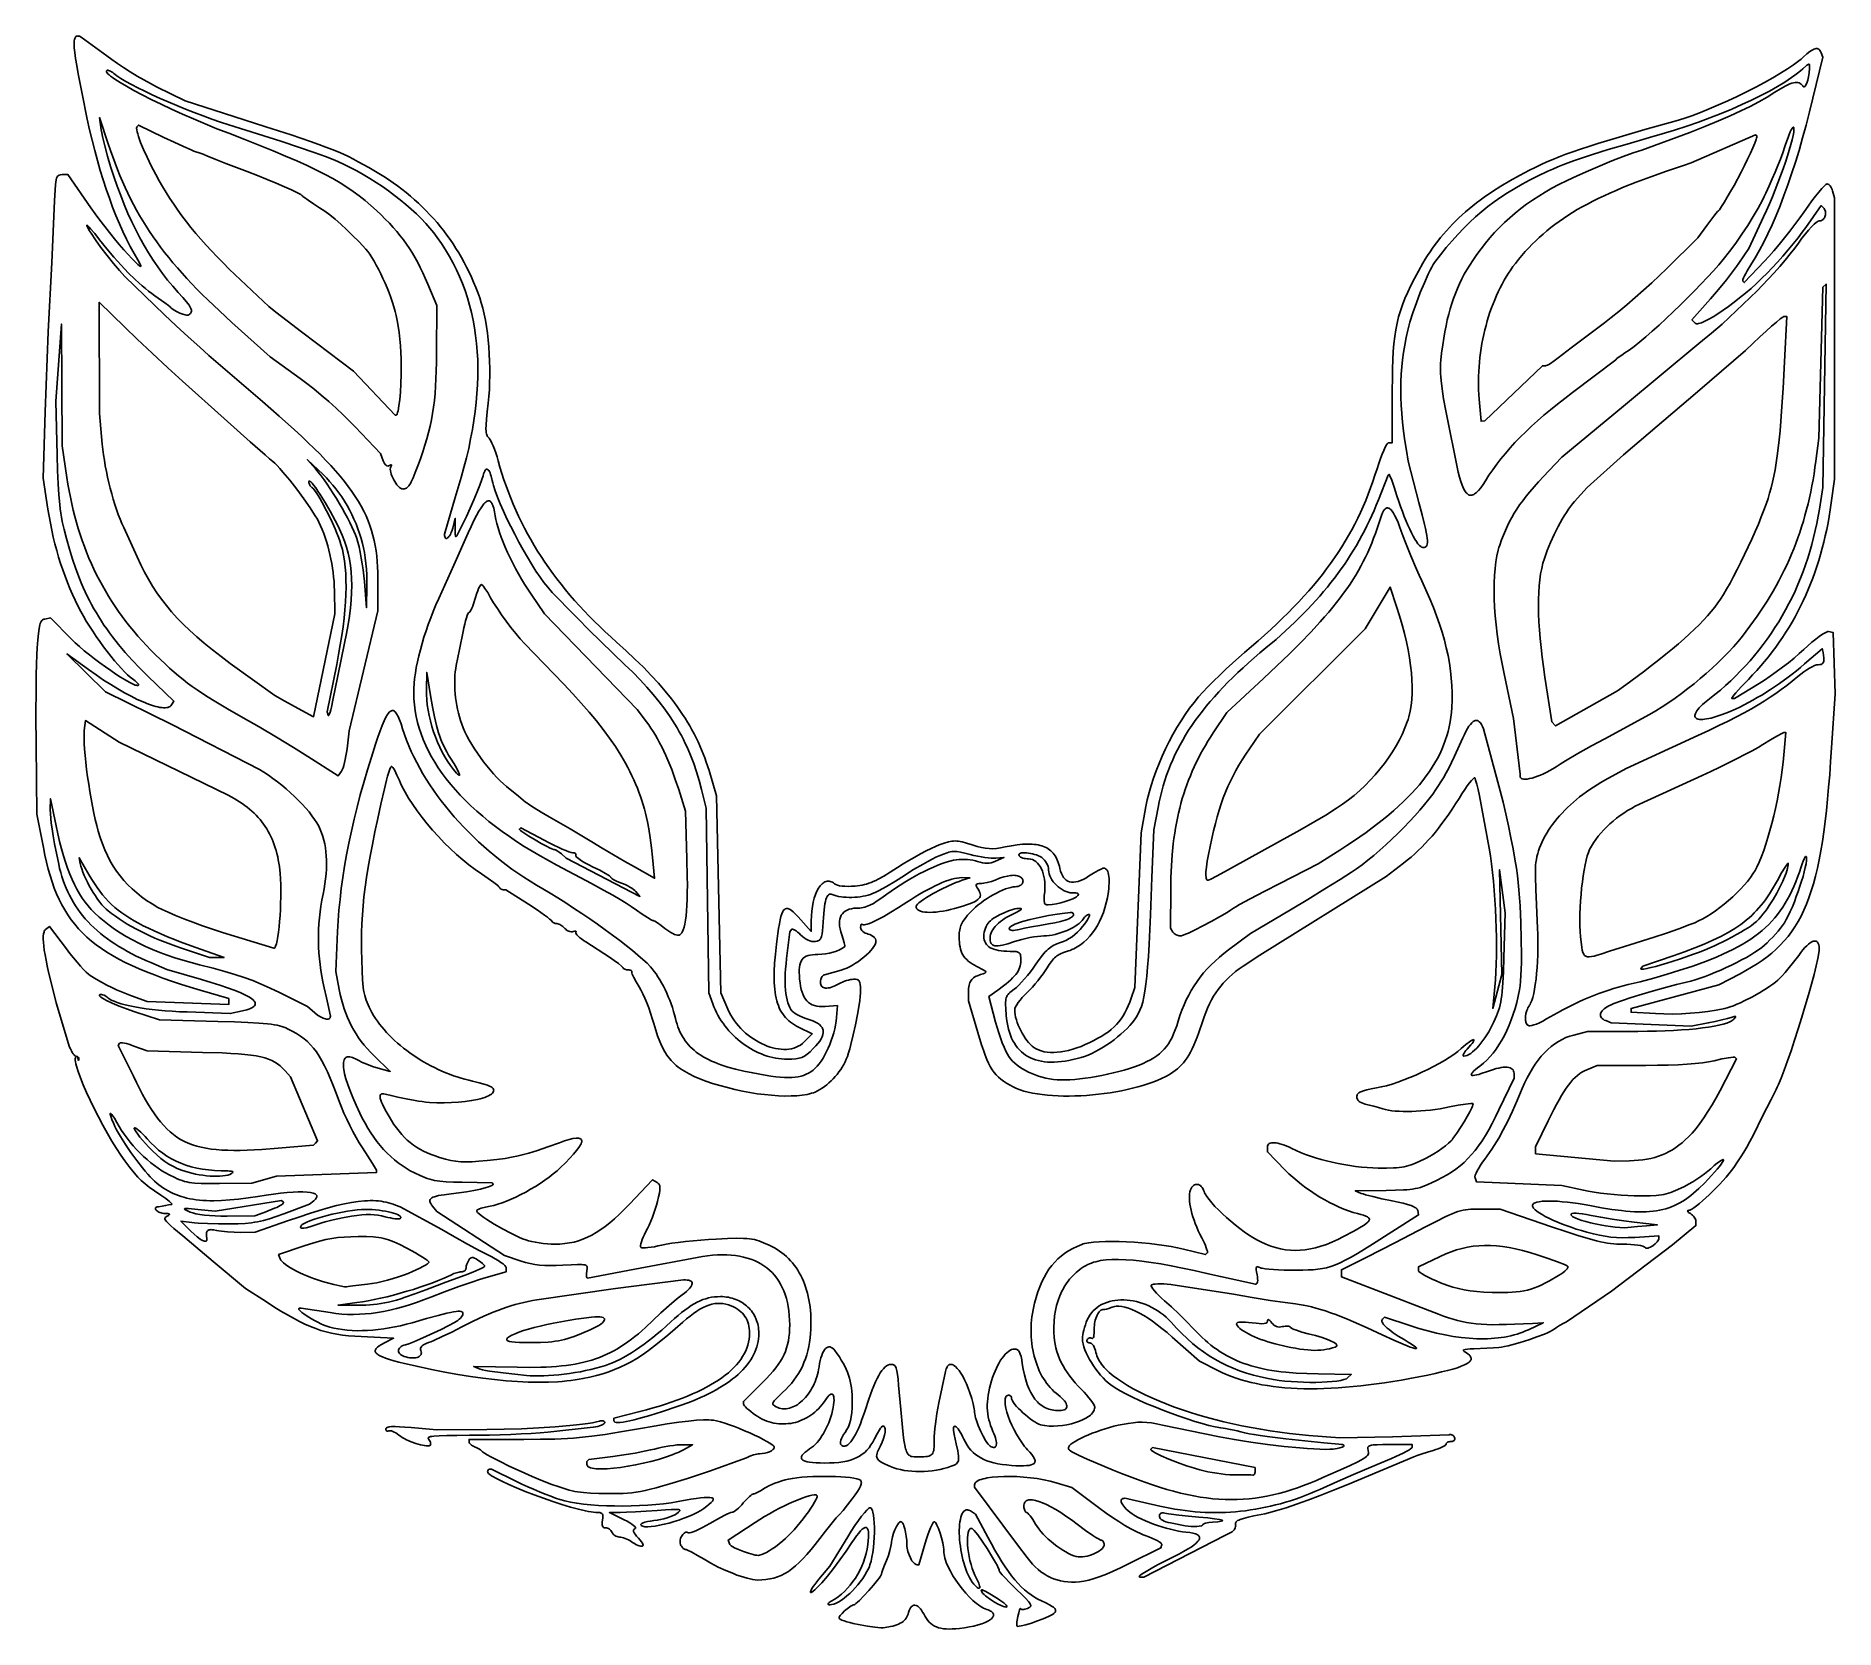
# Model space of a CAD drawing. Header units: millimetres. Extents: x -3.03 to 3.05, y -2.52 to 2.86.
import ezdxf

# ---------------------------------------------------------------- set-up
doc = ezdxf.new("R2010")
doc.units = ezdxf.units.MM
doc.header["$MEASUREMENT"] = 0

msp = doc.modelspace()

# ---------------------------------------------------------------- linework, layer by layer
at = {"flags": 128}
for points in [[(0.699812, -2.343711), (0.712125, -2.34375), (0.986588, -2.203125), (1.006817, -2.192708), (1.010793, -2.190279), (1.014334, -2.187363), (1.017374, -2.18407), (1.019847, -2.180509), (1.021688, -2.176793), (1.022832, -2.17303), (1.023214, -2.169332), (1.022767, -2.165808), (1.022375, -2.163404), (1.022519, -2.161131), (1.023249, -2.15897), (1.024618, -2.1569), (1.026677, -2.154901), (1.029477, -2.152953), (1.033068, -2.151037), (1.037504, -2.149131), (1.049111, -2.145273), (1.064709, -2.141217), (1.084707, -2.136805), (1.109516, -2.131874), (1.121345, -2.12943), (1.134029, -2.126471), (1.161968, -2.119003), (1.193348, -2.109464), (1.228183, -2.097849), (1.266487, -2.084154), (1.308274, -2.068374), (1.353559, -2.050503), (1.402356, -2.030537), (1.625, -1.937347), (1.636582, -1.932745), (1.652718, -1.927092), (1.671271, -1.921104), (1.690104, -1.915499), (1.698997, -1.912799), (1.707294, -1.909935), (1.714812, -1.906994), (1.72137, -1.904062), (1.726788, -1.901228), (1.730882, -1.898579), (1.733471, -1.896202), (1.734145, -1.895143), (1.734375, -1.894185), (1.734712, -1.892423), (1.735676, -1.89078), (1.737202, -1.889291), (1.73922, -1.887992), (1.741663, -1.886919), (1.744464, -1.886109), (1.747555, -1.885596), (1.750868, -1.885417), (1.754084, -1.885151), (1.756895, -1.884389), (1.759255, -1.883185), (1.761114, -1.881592), (1.762425, -1.879663), (1.763139, -1.877452), (1.763209, -1.875011), (1.762587, -1.872396), (1.761354, -1.869845), (1.759675, -1.86759), (1.757623, -1.865672), (1.755274, -1.864131), (1.752703, -1.863007), (1.749983, -1.862341), (1.74719, -1.862173), (1.744398, -1.862544), (1.552992, -1.869428), (1.375, -1.873141), (1.270406, -1.864784), (1.237519, -1.861847), (1.204725, -1.85831), (1.172082, -1.854196), (1.139649, -1.849526), (1.107483, -1.844325), (1.075641, -1.838613), (1.044181, -1.832414), (1.013162, -1.82575), (0.98264, -1.818643), (0.952674, -1.811116), (0.923321, -1.803192), (0.894638, -1.794892), (0.866685, -1.78624), (0.839518, -1.777258), (0.813195, -1.767968), (0.787774, -1.758392), (0.763313, -1.748554), (0.739868, -1.738476), (0.717499, -1.728179), (0.696263, -1.717688), (0.676217, -1.707023), (0.65742, -1.696208), (0.639928, -1.685265), (0.623801, -1.674216), (0.609094, -1.663084), (0.595867, -1.651892), (0.584177, -1.640662), (0.578926, -1.635039), (0.574081, -1.629416), (0.569649, -1.623794), (0.565638, -1.618176), (0.562054, -1.612566), (0.558904, -1.606967), (0.556197, -1.60138), (0.553939, -1.595808), (0.552137, -1.590256), (0.550799, -1.584724), (0.549167, -1.578048), (0.547077, -1.571875), (0.544609, -1.566325), (0.541841, -1.561516), (0.53885, -1.557568), (0.535717, -1.554601), (0.532518, -1.552733), (0.530919, -1.552248), (0.529333, -1.552083), (0.526466, -1.551867), (0.524049, -1.551248), (0.522118, -1.550269), (0.520705, -1.548974), (0.519847, -1.547405), (0.519577, -1.545607), (0.519929, -1.543623), (0.520938, -1.541497), (0.522444, -1.539489), (0.52422, -1.537844), (0.5262, -1.536584), (0.528319, -1.535726), (0.530512, -1.535291), (0.532713, -1.535298), (0.534856, -1.535767), (0.536877, -1.536717), (0.537827, -1.53712), (0.538737, -1.53714), (0.539601, -1.536795), (0.540417, -1.536099), (0.541886, -1.533717), (0.543111, -1.530122), (0.544058, -1.525439), (0.544694, -1.519792), (0.544987, -1.513308), (0.544904, -1.506112), (0.544876, -1.499765), (0.545248, -1.493427), (0.545993, -1.487159), (0.547081, -1.481022), (0.548484, -1.475075), (0.550173, -1.46938), (0.55212, -1.463996), (0.554296, -1.458983), (0.556672, -1.454402), (0.559221, -1.450313), (0.561913, -1.446776), (0.564719, -1.443852), (0.567612, -1.441601), (0.570562, -1.440083), (0.573541, -1.439358), (0.57652, -1.439487), (0.580632, -1.439359), (0.586793, -1.438036), (0.594167, -1.435739), (0.601923, -1.432693), (0.605839, -1.431174), (0.60993, -1.42996), (0.614193, -1.42905), (0.618629, -1.428445), (0.623236, -1.428142), (0.628013, -1.428142), (0.638071, -1.429049), (0.648797, -1.43116), (0.66018, -1.434471), (0.672212, -1.438979), (0.684885, -1.444679), (0.698189, -1.451566), (0.712117, -1.459637), (0.726658, -1.468887), (0.741806, -1.479312), (0.75755, -1.490908), (0.773882, -1.50367), (0.790794, -1.517595), (0.808277, -1.532678), (0.900585, -1.614053), (0.964436, -1.646285), (0.978817, -1.653215), (0.993675, -1.659728), (1.009012, -1.665822), (1.024831, -1.671499), (1.041132, -1.676757), (1.057919, -1.681598), (1.075193, -1.68602), (1.092958, -1.690025), (1.111214, -1.693612), (1.129964, -1.696781), (1.14921, -1.699533), (1.168954, -1.701867), (1.189199, -1.703783), (1.209946, -1.705282), (1.231198, -1.706363), (1.252957, -1.707027), (1.275225, -1.707274), (1.298004, -1.707103), (1.321296, -1.706514), (1.345103, -1.705509), (1.369428, -1.704086), (1.394273, -1.702246), (1.419639, -1.699988), (1.44553, -1.697314), (1.471946, -1.694223), (1.498891, -1.690714), (1.526366, -1.686789), (1.554373, -1.682446), (1.582915, -1.677687), (1.611994, -1.672511), (1.641611, -1.666918), (1.67177, -1.660908), (1.696505, -1.655686), (1.718867, -1.650604), (1.738885, -1.645645), (1.756589, -1.640791), (1.77201, -1.636024), (1.785176, -1.631326), (1.796119, -1.626678), (1.804869, -1.622063), (1.80843, -1.619763), (1.811454, -1.617463), (1.813945, -1.615163), (1.815906, -1.61286), (1.81734, -1.610552), (1.818253, -1.608236), (1.818647, -1.60591), (1.818526, -1.603573), (1.817895, -1.601221), (1.816756, -1.598852), (1.815113, -1.596465), (1.812971, -1.594057), (1.807202, -1.589168), (1.799479, -1.584168), (1.795032, -1.581278), (1.792622, -1.578893), (1.792222, -1.577873), (1.792379, -1.576959), (1.79311, -1.576144), (1.79443, -1.575422), (1.798902, -1.574228), (1.805924, -1.573325), (1.815622, -1.572659), (1.828125, -1.572177), (1.872074, -1.570201), (1.893883, -1.568818), (1.911915, -1.56738), (1.920875, -1.566225), (1.931408, -1.564317), (1.943253, -1.561739), (1.956153, -1.558578), (1.98408, -1.550844), (2.013118, -1.541794), (2.041196, -1.532108), (2.066242, -1.522464), (2.076982, -1.51787), (2.086187, -1.513542), (2.093599, -1.509564), (2.098958, -1.506021), (2.10708, -1.500289), (2.117643, -1.493648), (2.129281, -1.486922), (2.140625, -1.480932), (2.293062, -1.377215), (2.498791, -1.221221), (2.578125, -1.155984), (2.578125, -1.141009), (2.577753, -1.137785), (2.576687, -1.134357), (2.575001, -1.130833), (2.57277, -1.127315), (2.57007, -1.12391), (2.566974, -1.120722), (2.563558, -1.117856), (2.559896, -1.115418), (2.553756, -1.11127), (2.551761, -1.109438), (2.550515, -1.107826), (2.550047, -1.10648), (2.550381, -1.105444), (2.551544, -1.104764), (2.553561, -1.104483), (2.55559, -1.104171), (2.558049, -1.103345), (2.56416, -1.100249), (2.571689, -1.09539), (2.580433, -1.08896), (2.590189, -1.081153), (2.600754, -1.072161), (2.611925, -1.062178), (2.623497, -1.051397), (2.647034, -1.028213), (2.658592, -1.016196), (2.669739, -1.004153), (2.680271, -0.992278), (2.689985, -0.980763), (2.698677, -0.969801), (2.706145, -0.959586), (2.719094, -0.940744), (2.73019, -0.924011), (2.740252, -0.907934), (2.7501, -0.891057), (2.760556, -0.871926), (2.772438, -0.849086), (2.803768, -0.786458), (2.832115, -0.729645), (2.849614, -0.695445), (2.853324, -0.688135), (2.857413, -0.679274), (2.866599, -0.657323), (2.876911, -0.630446), (2.888089, -0.599493), (2.899871, -0.56532), (2.911998, -0.528778), (2.924207, -0.490721), (2.936239, -0.452001), (2.947832, -0.413471), (2.958726, -0.375984), (2.968659, -0.340394), (2.977371, -0.307552), (2.984601, -0.278312), (2.990089, -0.253527), (2.993572, -0.23405), (2.994481, -0.226568), (2.994792, -0.220733), (2.994449, -0.213378), (2.993441, -0.20723), (2.991796, -0.20228), (2.989545, -0.198518), (2.9882, -0.19708), (2.986714, -0.195936), (2.985092, -0.195084), (2.983335, -0.194523), (2.979436, -0.194272), (2.975046, -0.195171), (2.970194, -0.197213), (2.964909, -0.200388), (2.959221, -0.204686), (2.953158, -0.210099), (2.94675, -0.216617), (2.940026, -0.22423), (2.933015, -0.232931), (2.925745, -0.242708), (2.917297, -0.254187), (2.908152, -0.266052), (2.888935, -0.289568), (2.879444, -0.300536), (2.870419, -0.31052), (2.86215, -0.319178), (2.854928, -0.326168), (2.847285, -0.332731), (2.838361, -0.33965), (2.82833, -0.34683), (2.817364, -0.354181), (2.805635, -0.36161), (2.793315, -0.369024), (2.767595, -0.383441), (2.741581, -0.396694), (2.728895, -0.402653), (2.716653, -0.408045), (2.705027, -0.412777), (2.69419, -0.416757), (2.684315, -0.419894), (2.675573, -0.422093), (2.64723, -0.427507), (2.618225, -0.432029), (2.588761, -0.435644), (2.559039, -0.438336), (2.529263, -0.440092), (2.499635, -0.440896), (2.470357, -0.440732), (2.441632, -0.439585), (2.359375, -0.434823), (2.359434, -0.421875), (2.65625, -0.341683), (2.727305, -0.304578), (2.747367, -0.293762), (2.766512, -0.282714), (2.784764, -0.271373), (2.802149, -0.25968), (2.81869, -0.247571), (2.834412, -0.234988), (2.849341, -0.221868), (2.8635, -0.208152), (2.876915, -0.193778), (2.88961, -0.178685), (2.90161, -0.162813), (2.91294, -0.1461), (2.923623, -0.128487), (2.933686, -0.109911), (2.943152, -0.090312), (2.952046, -0.06963), (2.960393, -0.047803), (2.968218, -0.02477), (2.975545, -0.000472), (2.982399, 0.025154), (2.988805, 0.052168), (2.994787, 0.080631), (3.00037, 0.110603), (3.005579, 0.142146), (3.010438, 0.175321), (3.014972, 0.210187), (3.019206, 0.246807), (3.023165, 0.285241), (3.026872, 0.32555), (3.030353, 0.367794), (3.033633, 0.412035), (3.036736, 0.458333), (3.048374, 0.640625), (3.041667, 0.848717), (3.026042, 0.851704), (3.024099, 0.851677), (3.021521, 0.851001), (3.014633, 0.847827), (3.005718, 0.842432), (2.99512, 0.835065), (2.983178, 0.825975), (2.970236, 0.815412), (2.956635, 0.803626), (2.942717, 0.790866), (2.927426, 0.777004), (2.909889, 0.762059), (2.890724, 0.746501), (2.87055, 0.730803), (2.849984, 0.715435), (2.829644, 0.700868), (2.810147, 0.687573), (2.792111, 0.676021), (2.709204, 0.625), (2.700391, 0.625), (2.699825, 0.625338), (2.699926, 0.626329), (2.702015, 0.630137), (2.706433, 0.636158), (2.712953, 0.644124), (2.731395, 0.664825), (2.755531, 0.690104), (2.769851, 0.704979), (2.783802, 0.720075), (2.797385, 0.735394), (2.810601, 0.750939), (2.823452, 0.766711), (2.835938, 0.782712), (2.84806, 0.798945), (2.859819, 0.815411), (2.871217, 0.832113), (2.882253, 0.849053), (2.89293, 0.866233), (2.903248, 0.883654), (2.913208, 0.90132), (2.922811, 0.919232), (2.932058, 0.937392), (2.94095, 0.955802), (2.949488, 0.974465), (2.957673, 0.993383), (2.965507, 1.012556), (2.972989, 1.031989), (2.980121, 1.051682), (2.986904, 1.071638), (2.993339, 1.091859), (2.999427, 1.112347), (3.005168, 1.133104), (3.010565, 1.154132), (3.015617, 1.175434), (3.020327, 1.197011), (3.024694, 1.218865), (3.028719, 1.240999), (3.032405, 1.263414), (3.035751, 1.286113), (3.046875, 1.366091), (3.046591, 2.317708), (3.04031, 2.341146), (3.038796, 2.345854), (3.036898, 2.350246), (3.034692, 2.354226), (3.032254, 2.357699), (3.029659, 2.360566), (3.026986, 2.362734), (3.024309, 2.364105), (3.021705, 2.364583), (3.02011, 2.364093), (3.017893, 2.362654), (3.011751, 2.357124), (3.0036, 2.348382), (2.993759, 2.336814), (2.982546, 2.32281), (2.970281, 2.306756), (2.957283, 2.28904), (2.943872, 2.27005), (2.929319, 2.249583), (2.913049, 2.227634), (2.895609, 2.204886), (2.877549, 2.182025), (2.859419, 2.159736), (2.841765, 2.138702), (2.825138, 2.119608), (2.810085, 2.103139), (2.741808, 2.030762), (2.736751, 2.035818), (2.736403, 2.036594), (2.736393, 2.037858), (2.737329, 2.041741), (2.739448, 2.047241), (2.742639, 2.05413), (2.746791, 2.062183), (2.751792, 2.071173), (2.763896, 2.091056), (2.778615, 2.114925), (2.793135, 2.140344), (2.807453, 2.167304), (2.821565, 2.195798), (2.835469, 2.225816), (2.849161, 2.257351), (2.862638, 2.290393), (2.875897, 2.324933), (2.888935, 2.360964), (2.901748, 2.398477), (2.914333, 2.437462), (2.926688, 2.477912), (2.938808, 2.519819), (2.950691, 2.563172), (2.962334, 2.607964), (2.973733, 2.654187), (3.007022, 2.792749), (3.001234, 2.807833), (2.999521, 2.811746), (2.997614, 2.815031), (2.995495, 2.817682), (2.993144, 2.819695), (2.990543, 2.821066), (2.987675, 2.821789), (2.984519, 2.821861), (2.981059, 2.821276), (2.977275, 2.82003), (2.973148, 2.818117), (2.968661, 2.815534), (2.963796, 2.812276), (2.952853, 2.803715), (2.940172, 2.792396), (2.933565, 2.786517), (2.926015, 2.780331), (2.908284, 2.767139), (2.887385, 2.753025), (2.863723, 2.73819), (2.837703, 2.722839), (2.809731, 2.707173), (2.780213, 2.691396), (2.749552, 2.675712), (2.718156, 2.660322), (2.686429, 2.64543), (2.654777, 2.631238), (2.623604, 2.617951), (2.593317, 2.60577), (2.564321, 2.5949), (2.53702, 2.585542), (2.511822, 2.5779), (2.405999, 2.548057), (2.318778, 2.522814), (2.247116, 2.501143), (2.216168, 2.491326), (2.187967, 2.482016), (2.162134, 2.473086), (2.138288, 2.464405), (2.116048, 2.455848), (2.095034, 2.447283), (2.074866, 2.438585), (2.055161, 2.429623), (2.035541, 2.420269), (2.015625, 2.410395), (1.981902, 2.392863), (1.949811, 2.375068), (1.919296, 2.356959), (1.8903, 2.338484), (1.862767, 2.319593), (1.849531, 2.309975), (1.83664, 2.300234), (1.824087, 2.290363), (1.811864, 2.280356), (1.799965, 2.270207), (1.788382, 2.259909), (1.777109, 2.249456), (1.766138, 2.238841), (1.755462, 2.228058), (1.745075, 2.2171), (1.734969, 2.205962), (1.725137, 2.194637), (1.715572, 2.183118), (1.706267, 2.171399), (1.697216, 2.159473), (1.688411, 2.147335), (1.679845, 2.134978), (1.67151, 2.122395), (1.663401, 2.10958), (1.65551, 2.096527), (1.640353, 2.069681), (1.626966, 2.044434), (1.614975, 2.020784), (1.604307, 1.998396), (1.594886, 1.976934), (1.58664, 1.956061), (1.579495, 1.935442), (1.573376, 1.91474), (1.568209, 1.89362), (1.563922, 1.871745), (1.560439, 1.84878), (1.557688, 1.824389), (1.555593, 1.798235), (1.554082, 1.769982), (1.55308, 1.739296), (1.552514, 1.705838), (1.55231, 1.669275), (1.552083, 1.489592), (1.539693, 1.489587), (1.538292, 1.489133), (1.536659, 1.4878), (1.534813, 1.485633), (1.532775, 1.482678), (1.528201, 1.474581), (1.523098, 1.463869), (1.517626, 1.450899), (1.511946, 1.436032), (1.506217, 1.419626), (1.5006, 1.40204), (1.493652, 1.379952), (1.486388, 1.358229), (1.478795, 1.336853), (1.470858, 1.315803), (1.462564, 1.295062), (1.453899, 1.274609), (1.444849, 1.254425), (1.435401, 1.234492), (1.425539, 1.214789), (1.415252, 1.195299), (1.404524, 1.176001), (1.393342, 1.156876), (1.381692, 1.137905), (1.36956, 1.11907), (1.356932, 1.10035), (1.343795, 1.081726), (1.330135, 1.06318), (1.315937, 1.044692), (1.301188, 1.026243), (1.285875, 1.007814), (1.269982, 0.989385), (1.253497, 0.970938), (1.236406, 0.952452), (1.218694, 0.933909), (1.200348, 0.91529), (1.181354, 0.896576), (1.161698, 0.877747), (1.141366, 0.858783), (1.120345, 0.839667), (1.09862, 0.820378), (1.076179, 0.800897), (1.053006, 0.781206), (1.033082, 0.76404), (1.012027, 0.745161), (0.990479, 0.725189), (0.969074, 0.70474), (0.94845, 0.684433), (0.929244, 0.664885), (0.912093, 0.646716), (0.897635, 0.630542), (0.882353, 0.612019), (0.867324, 0.592259), (0.852614, 0.571394), (0.838286, 0.549558), (0.824405, 0.526885), (0.811035, 0.503509), (0.79824, 0.479562), (0.786085, 0.455178), (0.774634, 0.430491), (0.763951, 0.405635), (0.7541, 0.380743), (0.745146, 0.355948), (0.737152, 0.331385), (0.730184, 0.307186), (0.724305, 0.283485), (0.719579, 0.260417), (0.703486, 0.171875), (0.682035, -0.351794), (0.670022, -0.386835), (0.665062, -0.40055), (0.659853, -0.413411), (0.654341, -0.425479), (0.648468, -0.436812), (0.642179, -0.447472), (0.635417, -0.457518), (0.628126, -0.467012), (0.620251, -0.476012), (0.611734, -0.484579), (0.60252, -0.492774), (0.592553, -0.500656), (0.581776, -0.508286), (0.570134, -0.515724), (0.557569, -0.52303), (0.544027, -0.530264), (0.52945, -0.537487), (0.514722, -0.544216), (0.500226, -0.550196), (0.485996, -0.555422), (0.472066, -0.559894), (0.45847, -0.563606), (0.445241, -0.566558), (0.432414, -0.568745), (0.420021, -0.570165), (0.408099, -0.570815), (0.396679, -0.570692), (0.385796, -0.569793), (0.375483, -0.568116), (0.365776, -0.565657), (0.356707, -0.562414), (0.34831, -0.558383), (0.340619, -0.553563), (0.334809, -0.548945), (0.328985, -0.543402), (0.323201, -0.537038), (0.317511, -0.529958), (0.311968, -0.522267), (0.306626, -0.51407), (0.301538, -0.505471), (0.296759, -0.496575), (0.292341, -0.487486), (0.288338, -0.478311), (0.284804, -0.469153), (0.281793, -0.460117), (0.279357, -0.451309), (0.277551, -0.442832), (0.276428, -0.434791), (0.276042, -0.427292), (0.276258, -0.425034), (0.276892, -0.422448), (0.279328, -0.416408), (0.283179, -0.409413), (0.288275, -0.401705), (0.294445, -0.393525), (0.301518, -0.385113), (0.309322, -0.37671), (0.317688, -0.368557), (0.326591, -0.3599), (0.335934, -0.350054), (0.345439, -0.339359), (0.354828, -0.328158), (0.363821, -0.316794), (0.372139, -0.305608), (0.379505, -0.294943), (0.385639, -0.28514), (0.393017, -0.273199), (0.400165, -0.263082), (0.407317, -0.254592), (0.410966, -0.250896), (0.414703, -0.247533), (0.418558, -0.244479), (0.422558, -0.241708), (0.426734, -0.239197), (0.431114, -0.23692), (0.440603, -0.232973), (0.451259, -0.229669), (0.457481, -0.227829), (0.463625, -0.225683), (0.469685, -0.223238), (0.475657, -0.220499), (0.48732, -0.214163), (0.498578, -0.206723), (0.509396, -0.198225), (0.519739, -0.188717), (0.529569, -0.178244), (0.538853, -0.166854), (0.547553, -0.154593), (0.555636, -0.141509), (0.563065, -0.127647), (0.569804, -0.113056), (0.575818, -0.097781), (0.581072, -0.081869), (0.58553, -0.065368), (0.589155, -0.048324), (0.592576, -0.026773), (0.593737, -0.016765), (0.594535, -0.007309), (0.594975, 0.001565), (0.59506, 0.009827), (0.594795, 0.017446), (0.594181, 0.024392), (0.593224, 0.030634), (0.591927, 0.036143), (0.590293, 0.040887), (0.588326, 0.044837), (0.586029, 0.047962), (0.583407, 0.050231), (0.580463, 0.051615), (0.5772, 0.052083), (0.574352, 0.05152), (0.57005, 0.049906), (0.557931, 0.043977), (0.542537, 0.035202), (0.525561, 0.024487), (0.516124, 0.018628), (0.507078, 0.013791), (0.498436, 0.009974), (0.490211, 0.007172), (0.482417, 0.005382), (0.475066, 0.0046), (0.468171, 0.004824), (0.461745, 0.006048), (0.455801, 0.00827), (0.450351, 0.011486), (0.44541, 0.015692), (0.440989, 0.020885), (0.437102, 0.027061), (0.433761, 0.034216), (0.430981, 0.042348), (0.428772, 0.051451), (0.42724, 0.058369), (0.425471, 0.064972), (0.423461, 0.071262), (0.421208, 0.07724), (0.418706, 0.082909), (0.415954, 0.088268), (0.412946, 0.09332), (0.40968, 0.098066), (0.406151, 0.102508), (0.402356, 0.106646), (0.398292, 0.110483), (0.393955, 0.11402), (0.389341, 0.117258), (0.384446, 0.120199), (0.379268, 0.122843), (0.373801, 0.125193), (0.368043, 0.127251), (0.361991, 0.129016), (0.355639, 0.130491), (0.348986, 0.131678), (0.342026, 0.132577), (0.334757, 0.13319), (0.319275, 0.133564), (0.302512, 0.132811), (0.284438, 0.130944), (0.265024, 0.127972), (0.244241, 0.123909), (0.228558, 0.120815), (0.214681, 0.118768), (0.201947, 0.117811), (0.18969, 0.117983), (0.177246, 0.119325), (0.163951, 0.121878), (0.14914, 0.125683), (0.13215, 0.13078), (0.113398, 0.136547), (0.098302, 0.140664), (0.091772, 0.142104), (0.085732, 0.143131), (0.080042, 0.143745), (0.074559, 0.143945), (0.069143, 0.143732), (0.063653, 0.143106), (0.057946, 0.142066), (0.051883, 0.140612), (0.03812, 0.136462), (0.021234, 0.130655), (0.008884, 0.125758), (-0.006131, 0.118908), (-0.023232, 0.110417), (-0.041842, 0.100599), (-0.061381, 0.089768), (-0.081271, 0.078235), (-0.100934, 0.066315), (-0.119792, 0.05432), (-0.14477, 0.038304), (-0.166262, 0.025269), (-0.184999, 0.014895), (-0.193563, 0.010607), (-0.201714, 0.006863), (-0.209542, 0.003625), (-0.217139, 0.000853), (-0.224598, -0.001495), (-0.232008, -0.003457), (-0.239462, -0.005074), (-0.247052, -0.006386), (-0.263005, -0.008253), (-0.275394, -0.009086), (-0.286951, -0.009377), (-0.29757, -0.009138), (-0.307143, -0.008382), (-0.315562, -0.007121), (-0.322719, -0.005367), (-0.328507, -0.003132), (-0.330854, -0.001838), (-0.332818, -0.000428), (-0.336485, 0.002336), (-0.340146, 0.004549), (-0.343796, 0.006222), (-0.347426, 0.007368), (-0.351029, 0.007998), (-0.354598, 0.008124), (-0.358126, 0.007758), (-0.361604, 0.006911), (-0.365027, 0.005596), (-0.368386, 0.003823), (-0.371675, 0.001605), (-0.374885, -0.001046), (-0.378011, -0.004119), (-0.381043, -0.007602), (-0.383976, -0.011484), (-0.386801, -0.015752), (-0.392101, -0.0254), (-0.396885, -0.036453), (-0.401093, -0.048817), (-0.404668, -0.062398), (-0.407552, -0.077101), (-0.409685, -0.092834), (-0.411009, -0.109501), (-0.411466, -0.127009), (-0.411475, -0.161458), (-0.446241, -0.122396), (-0.45574, -0.111965), (-0.464315, -0.103131), (-0.472032, -0.095932), (-0.478959, -0.090409), (-0.48516, -0.086601), (-0.48801, -0.085353), (-0.490703, -0.084549), (-0.493249, -0.084193), (-0.495654, -0.08429), (-0.497928, -0.084847), (-0.500078, -0.085867), (-0.502114, -0.087355), (-0.504043, -0.089317), (-0.505873, -0.091757), (-0.507613, -0.09468), (-0.510856, -0.101997), (-0.513838, -0.111307), (-0.516625, -0.12265), (-0.519283, -0.136065), (-0.521878, -0.151592), (-0.524476, -0.169271), (-0.529179, -0.205283), (-0.532803, -0.238522), (-0.535319, -0.269115), (-0.5367, -0.297195), (-0.536915, -0.322889), (-0.536576, -0.334882), (-0.535936, -0.346328), (-0.534989, -0.357243), (-0.533733, -0.367643), (-0.532164, -0.377544), (-0.530279, -0.386962), (-0.528073, -0.395914), (-0.525544, -0.404415), (-0.522687, -0.412483), (-0.519499, -0.420134), (-0.515976, -0.427382), (-0.512115, -0.434246), (-0.507912, -0.44074), (-0.503363, -0.446882), (-0.498466, -0.452688), (-0.493215, -0.458173), (-0.487609, -0.463354), (-0.481642, -0.468247), (-0.475311, -0.472869), (-0.468614, -0.477235), (-0.461545, -0.481362), (-0.454102, -0.485266), (-0.408205, -0.50811), (-0.4354, -0.535305), (-0.441569, -0.540872), (-0.448189, -0.545714), (-0.455227, -0.549846), (-0.462648, -0.553281), (-0.470422, -0.556034), (-0.478515, -0.558119), (-0.486893, -0.55955), (-0.495526, -0.560341), (-0.504379, -0.560507), (-0.51342, -0.560061), (-0.522616, -0.559017), (-0.531934, -0.55739), (-0.541342, -0.555194), (-0.550806, -0.552442), (-0.560295, -0.54915), (-0.569775, -0.545331), (-0.579213, -0.540999), (-0.588577, -0.536168), (-0.597834, -0.530853), (-0.60695, -0.525068), (-0.615895, -0.518826), (-0.624633, -0.512142), (-0.633134, -0.505031), (-0.641363, -0.497505), (-0.649289, -0.489579), (-0.656878, -0.481268), (-0.664097, -0.472586), (-0.670915, -0.463546), (-0.677297, -0.454163), (-0.683212, -0.444451), (-0.688626, -0.434423), (-0.693507, -0.424095), (-0.717374, -0.369792), (-0.731218, 0.296875), (-0.756917, 0.381578), (-0.766233, 0.410297), (-0.771271, 0.424395), (-0.776574, 0.438336), (-0.782152, 0.452132), (-0.788014, 0.465796), (-0.794168, 0.47934), (-0.800625, 0.492777), (-0.807392, 0.50612), (-0.814479, 0.519381), (-0.821896, 0.532573), (-0.82965, 0.545709), (-0.837752, 0.558801), (-0.846211, 0.571861), (-0.855035, 0.584904), (-0.864233, 0.59794), (-0.873816, 0.610982), (-0.88379, 0.624045), (-0.904955, 0.650277), (-0.9278, 0.676738), (-0.952398, 0.703529), (-0.978821, 0.730751), (-1.007143, 0.758504), (-1.037436, 0.786889), (-1.069773, 0.816009), (-1.089076, 0.833323), (-1.107913, 0.850716), (-1.126289, 0.868192), (-1.144204, 0.885756), (-1.161661, 0.90341), (-1.178664, 0.92116), (-1.195214, 0.939008), (-1.211314, 0.95696), (-1.226968, 0.975018), (-1.242176, 0.993187), (-1.256943, 1.01147), (-1.271269, 1.029873), (-1.285159, 1.048397), (-1.298615, 1.067049), (-1.311639, 1.085831), (-1.324233, 1.104747), (-1.336401, 1.123801), (-1.348145, 1.142998), (-1.359467, 1.162341), (-1.370371, 1.181834), (-1.380857, 1.201481), (-1.390931, 1.221287), (-1.400592, 1.241254), (-1.409845, 1.261387), (-1.418693, 1.28169), (-1.427136, 1.302167), (-1.435178, 1.322822), (-1.442823, 1.343658), (-1.450071, 1.36468), (-1.456926, 1.385891), (-1.46339, 1.407296), (-1.469466, 1.428898), (-1.473344, 1.442372), (-1.477523, 1.455399), (-1.48187, 1.467663), (-1.486254, 1.478845), (-1.490544, 1.488627), (-1.494608, 1.496692), (-1.498315, 1.502722), (-1.499993, 1.504874), (-1.501533, 1.506398), (-1.50361, 1.508339), (-1.50542, 1.510604), (-1.506963, 1.513278), (-1.50824, 1.516444), (-1.509254, 1.520188), (-1.510005, 1.524593), (-1.510494, 1.529743), (-1.510723, 1.535724), (-1.510407, 1.550515), (-1.509065, 1.569638), (-1.50671, 1.59377), (-1.50335, 1.623585), (-1.501067, 1.646013), (-1.499384, 1.669109), (-1.498287, 1.692724), (-1.497766, 1.716708), (-1.497807, 1.740912), (-1.4984, 1.765188), (-1.499532, 1.789385), (-1.501191, 1.813356), (-1.503364, 1.836951), (-1.506041, 1.86002), (-1.509209, 1.882415), (-1.512856, 1.903987), (-1.51697, 1.924586), (-1.521538, 1.944063), (-1.52655, 1.962269), (-1.531993, 1.979056), (-1.53856, 1.997076), (-1.545446, 2.014809), (-1.552652, 2.032254), (-1.560178, 2.049414), (-1.568027, 2.06629), (-1.576199, 2.082883), (-1.584696, 2.099195), (-1.593519, 2.115227), (-1.602669, 2.130981), (-1.612147, 2.146459), (-1.621955, 2.16166), (-1.632094, 2.176588), (-1.642565, 2.191244), (-1.653369, 2.205629), (-1.664508, 2.219744), (-1.675982, 2.233591), (-1.687794, 2.247171), (-1.699943, 2.260486), (-1.712433, 2.273538), (-1.725263, 2.286327), (-1.738435, 2.298855), (-1.75195, 2.311124), (-1.76581, 2.323135), (-1.780015, 2.33489), (-1.794567, 2.34639), (-1.809467, 2.357636), (-1.824717, 2.368631), (-1.840318, 2.379374), (-1.85627, 2.389869), (-1.872575, 2.400116), (-1.889235, 2.410116), (-1.90625, 2.419872), (-1.942129, 2.439591), (-1.958845, 2.44833), (-1.975462, 2.456593), (-1.992518, 2.464583), (-2.01055, 2.472504), (-2.030096, 2.48056), (-2.051695, 2.488954), (-2.075882, 2.49789), (-2.103198, 2.507571), (-2.169361, 2.529982), (-2.254487, 2.557816), (-2.362876, 2.592701), (-2.527835, 2.645608), (-2.623841, 2.692942), (-2.644604, 2.703613), (-2.666829, 2.715816), (-2.689826, 2.729123), (-2.712904, 2.743107), (-2.735373, 2.757339), (-2.756541, 2.771392), (-2.775719, 2.784838), (-2.792216, 2.797248), (-2.878304, 2.860785), (-2.884689, 2.863358), (-2.88753, 2.864072), (-2.890134, 2.864366), (-2.892498, 2.86421), (-2.894621, 2.863575), (-2.8965, 2.862432), (-2.898133, 2.860753), (-2.899518, 2.858506), (-2.900653, 2.855664), (-2.901536, 2.852198), (-2.902165, 2.848077), (-2.902651, 2.837756), (-2.902093, 2.824469), (-2.900476, 2.807982), (-2.897781, 2.78806), (-2.893993, 2.764471), (-2.889093, 2.736981), (-2.875891, 2.669362), (-2.858039, 2.583333), (-2.850147, 2.547295), (-2.84182, 2.511928), (-2.833071, 2.477267), (-2.823914, 2.443348), (-2.814361, 2.41021), (-2.804425, 2.377886), (-2.79412, 2.346414), (-2.783459, 2.31583), (-2.772454, 2.28617), (-2.761119, 2.25747), (-2.749467, 2.229767), (-2.73751, 2.203096), (-2.725262, 2.177495), (-2.712735, 2.152998), (-2.699944, 2.129644), (-2.6869, 2.107466), (-2.680116, 2.095573), (-2.678177, 2.091458), (-2.677149, 2.0885), (-2.676991, 2.086653), (-2.677224, 2.086132), (-2.677658, 2.08587), (-2.67911, 2.086103), (-2.681303, 2.087304), (-2.687742, 2.092424), (-2.696637, 2.100852), (-2.707645, 2.11221), (-2.720426, 2.126119), (-2.734641, 2.142201), (-2.749949, 2.160078), (-2.766009, 2.179372), (-2.782481, 2.199705), (-2.799024, 2.220697), (-2.815297, 2.241972), (-2.830962, 2.26315), (-2.845676, 2.283854), (-2.92344, 2.395833), (-2.943491, 2.395833), (-2.948763, 2.395437), (-2.953165, 2.394172), (-2.955064, 2.393179), (-2.956773, 2.391925), (-2.958302, 2.390398), (-2.959659, 2.388583), (-2.961897, 2.38403), (-2.963562, 2.378155), (-2.964726, 2.370842), (-2.965465, 2.361979), (-2.969032, 2.307292), (-2.978289, 2.098958), (-2.989884, 1.864583), (-3.000565, 1.59375), (-3.007266, 1.369792), (-2.991157, 1.265625), (-2.987214, 1.241622), (-2.98285, 1.217864), (-2.978068, 1.194367), (-2.972875, 1.171146), (-2.967275, 1.148217), (-2.961273, 1.125595), (-2.954875, 1.103297), (-2.948085, 1.081338), (-2.940908, 1.059733), (-2.93335, 1.038499), (-2.925415, 1.017651), (-2.917108, 0.997205), (-2.908435, 0.977176), (-2.899401, 0.95758), (-2.89001, 0.938434), (-2.880267, 0.919751), (-2.871326, 0.903703), (-2.861441, 0.887008), (-2.850758, 0.869857), (-2.839423, 0.85244), (-2.82758, 0.834947), (-2.815376, 0.817567), (-2.802957, 0.800491), (-2.790468, 0.783908), (-2.778054, 0.76801), (-2.765862, 0.752984), (-2.754037, 0.739023), (-2.742725, 0.726315), (-2.73207, 0.715051), (-2.72222, 0.70542), (-2.71332, 0.697613), (-2.705515, 0.69182), (-2.696189, 0.685059), (-2.692398, 0.681814), (-2.689298, 0.678775), (-2.686973, 0.676031), (-2.685503, 0.67367), (-2.684971, 0.671778), (-2.685082, 0.671036), (-2.685459, 0.670444), (-2.686991, 0.669643), (-2.689289, 0.66949), (-2.692314, 0.669957), (-2.696024, 0.671016), (-2.705335, 0.674797), (-2.716896, 0.680606), (-2.730378, 0.688219), (-2.745454, 0.69741), (-2.761798, 0.707952), (-2.779081, 0.719621), (-2.796976, 0.732191), (-2.815156, 0.745436), (-2.833293, 0.759131), (-2.85106, 0.77305), (-2.868129, 0.786967), (-2.884173, 0.800656), (-2.898864, 0.813893), (-2.911876, 0.826452), (-2.98264, 0.897695), (-3.001737, 0.894059), (-3.004639, 0.893332), (-3.007271, 0.892257), (-3.009653, 0.890757), (-3.011805, 0.888753), (-3.013748, 0.886166), (-3.015503, 0.882917), (-3.01709, 0.878929), (-3.018529, 0.874122), (-3.021047, 0.861738), (-3.023223, 0.845138), (-3.02522, 0.823693), (-3.027204, 0.796774), (-3.028431, 0.773178), (-3.029475, 0.741918), (-3.03032, 0.704339), (-3.030949, 0.661787), (-3.031502, 0.567143), (-3.031008, 0.46875), (-3.028441, 0.234375), (-3.006608, 0.121477), (-3.001483, 0.096367), (-2.995991, 0.072243), (-2.990094, 0.049071), (-2.983756, 0.026817), (-2.976938, 0.005448), (-2.969605, -0.01507), (-2.961719, -0.034771), (-2.953244, -0.053689), (-2.944141, -0.071856), (-2.934375, -0.089307), (-2.923907, -0.106076), (-2.912701, -0.122195), (-2.900721, -0.137699), (-2.887928, -0.152622), (-2.874286, -0.166996), (-2.859758, -0.180856), (-2.844307, -0.194235), (-2.827896, -0.207168), (-2.810487, -0.219686), (-2.792043, -0.231825), (-2.772529, -0.243618), (-2.751906, -0.255099), (-2.730137, -0.266301), (-2.707186, -0.277257), (-2.683016, -0.288003), (-2.657589, -0.29857), (-2.630868, -0.308993), (-2.602816, -0.319306), (-2.573397, -0.329542), (-2.542573, -0.339734), (-2.510307, -0.349918), (-2.476563, -0.360125), (-2.380208, -0.3887), (-2.380208, -0.408968), (-2.65625, -0.398063), (-2.708333, -0.37956), (-2.725995, -0.373053), (-2.742805, -0.366347), (-2.759166, -0.359244), (-2.775478, -0.351548), (-2.792145, -0.34306), (-2.80957, -0.333584), (-2.828154, -0.322921), (-2.8483, -0.310875), (-2.854099, -0.306512), (-2.861777, -0.299442), (-2.871003, -0.290035), (-2.881447, -0.27866), (-2.89278, -0.265687), (-2.90467, -0.251485), (-2.916788, -0.236422), (-2.928803, -0.220868), (-2.986276, -0.14486), (-2.999378, -0.155734), (-3.000878, -0.157226), (-3.002212, -0.159079), (-3.003382, -0.161298), (-3.004386, -0.163887), (-3.005895, -0.170192), (-3.006734, -0.178026), (-3.006897, -0.187422), (-3.006381, -0.198414), (-3.00518, -0.211036), (-3.003289, -0.225319), (-3.000703, -0.241298), (-2.997418, -0.259006), (-2.993428, -0.278476), (-2.988729, -0.29974), (-2.977183, -0.347788), (-2.96274, -0.403415), (-2.917945, -0.552561), (-2.915033, -0.559013), (-2.911941, -0.565004), (-2.908764, -0.570405), (-2.905597, -0.575086), (-2.902534, -0.57892), (-2.899669, -0.581777), (-2.897098, -0.583527), (-2.894914, -0.584042), (-2.893027, -0.584112), (-2.891308, -0.584589), (-2.889792, -0.585432), (-2.888512, -0.586601), (-2.887505, -0.588058), (-2.886803, -0.589761), (-2.886443, -0.591672), (-2.886458, -0.59375), (-2.886986, -0.596836), (-2.887307, -0.597481), (-2.887653, -0.597537), (-2.888374, -0.595911), (-2.889063, -0.592014), (-2.889508, -0.589704), (-2.890177, -0.587803), (-2.891038, -0.586335), (-2.892057, -0.585322), (-2.893202, -0.584788), (-2.894439, -0.584758), (-2.895737, -0.585253), (-2.897062, -0.586298), (-2.89784, -0.587328), (-2.89843, -0.588667), (-2.899067, -0.592243), (-2.899003, -0.596959), (-2.898269, -0.602751), (-2.896896, -0.609555), (-2.894914, -0.617304), (-2.889249, -0.635379), (-2.881521, -0.656456), (-2.871975, -0.680014), (-2.860859, -0.705533), (-2.848418, -0.732491), (-2.8349, -0.760369), (-2.820551, -0.788644), (-2.805617, -0.816798), (-2.790346, -0.844308), (-2.774983, -0.870654), (-2.759774, -0.895315), (-2.744968, -0.917771), (-2.730809, -0.9375), (-2.713961, -0.959578), (-2.699876, -0.977302), (-2.687421, -0.991751), (-2.681451, -0.998085), (-2.675463, -1.004005), (-2.669317, -1.009647), (-2.66287, -1.015144), (-2.648507, -1.026247), (-2.631241, -1.038394), (-2.60994, -1.052665), (-2.592736, -1.064668), (-2.585782, -1.069987), (-2.580127, -1.074678), (-2.57592, -1.078608), (-2.57331, -1.081648), (-2.572651, -1.082794), (-2.572448, -1.083668), (-2.572718, -1.084253), (-2.573481, -1.084535), (-2.583499, -1.086094), (-2.59375, -1.088157), (-2.605112, -1.090332), (-2.617802, -1.092163), (-2.621482, -1.09284), (-2.624241, -1.093867), (-2.626132, -1.09519), (-2.627207, -1.096756), (-2.62752, -1.098509), (-2.627123, -1.100396), (-2.626069, -1.102363), (-2.624412, -1.104356), (-2.622203, -1.10632), (-2.619495, -1.108203), (-2.616342, -1.109949), (-2.612796, -1.111504), (-2.60891, -1.112816), (-2.604736, -1.113829), (-2.600329, -1.114489), (-2.595739, -1.114743), (-2.589824, -1.11489), (-2.585381, -1.115264), (-2.582378, -1.115902), (-2.580785, -1.116842), (-2.580508, -1.117437), (-2.580571, -1.118122), (-2.581706, -1.11978), (-2.584157, -1.121854), (-2.587896, -1.124381), (-2.593476, -1.127792), (-2.59533, -1.129465), (-2.595905, -1.130408), (-2.5962, -1.131468), (-2.596183, -1.132675), (-2.59582, -1.134065), (-2.59392, -1.137519), (-2.590232, -1.142094), (-2.584488, -1.148055), (-2.576419, -1.155664), (-2.565757, -1.165186), (-2.535579, -1.191021), (-2.432292, -1.277245), (-2.322917, -1.368371), (-2.252366, -1.414011), (-2.227314, -1.430012), (-2.203901, -1.444502), (-2.18192, -1.457557), (-2.161164, -1.469254), (-2.141425, -1.479667), (-2.122498, -1.488873), (-2.104175, -1.496947), (-2.086249, -1.503966), (-2.068513, -1.510004), (-2.05076, -1.515138), (-2.032783, -1.519444), (-2.014375, -1.522997), (-1.995329, -1.525874), (-1.975437, -1.528149), (-1.954494, -1.529899), (-1.932292, -1.531199), (-1.822917, -1.536458), (-1.854167, -1.552224), (-1.863644, -1.55729), (-1.87144, -1.562109), (-1.877523, -1.566714), (-1.881861, -1.571136), (-1.883367, -1.573288), (-1.884424, -1.575408), (-1.88503, -1.577497), (-1.885181, -1.579561), (-1.884871, -1.581604), (-1.884098, -1.583629), (-1.882858, -1.585641), (-1.881146, -1.587643), (-1.878959, -1.58964), (-1.876293, -1.591636), (-1.869508, -1.595639), (-1.860759, -1.599685), (-1.850014, -1.603806), (-1.837243, -1.608034), (-1.822415, -1.612401), (-1.805497, -1.616939), (-1.786458, -1.621682), (-1.74009, -1.632477), (-1.694536, -1.642287), (-1.649869, -1.651105), (-1.606162, -1.658926), (-1.563487, -1.665742), (-1.521919, -1.671547), (-1.481531, -1.676337), (-1.442395, -1.680103), (-1.404584, -1.682841), (-1.368172, -1.684544), (-1.333232, -1.685205), (-1.299836, -1.68482), (-1.268059, -1.68338), (-1.2528, -1.682263), (-1.237973, -1.680881), (-1.223587, -1.679232), (-1.209651, -1.677316), (-1.196174, -1.675132), (-1.183166, -1.672679), (-1.15951, -1.667607), (-1.137222, -1.662203), (-1.116083, -1.656343), (-1.095872, -1.649903), (-1.076369, -1.642757), (-1.057354, -1.634781), (-1.038606, -1.625852), (-1.019906, -1.615845), (-1.001034, -1.604635), (-0.981769, -1.592099), (-0.96189, -1.578111), (-0.941179, -1.562549), (-0.919414, -1.545286), (-0.896376, -1.526199), (-0.871844, -1.505164), (-0.845598, -1.482056), (-0.833145, -1.471275), (-0.821168, -1.461536), (-0.809628, -1.452826), (-0.798487, -1.445133), (-0.787705, -1.438442), (-0.777243, -1.432741), (-0.767063, -1.428017), (-0.757126, -1.424257), (-0.747393, -1.421448), (-0.737825, -1.419578), (-0.728383, -1.418632), (-0.719028, -1.418599), (-0.709722, -1.419465), (-0.700425, -1.421217), (-0.691098, -1.423842), (-0.681703, -1.427327), (-0.674254, -1.430674), (-0.667276, -1.434347), (-0.660771, -1.438344), (-0.654739, -1.442664), (-0.649183, -1.447305), (-0.644103, -1.452264), (-0.639501, -1.457541), (-0.635378, -1.463132), (-0.631736, -1.469036), (-0.628574, -1.475251), (-0.625896, -1.481776), (-0.623702, -1.488608), (-0.621993, -1.495746), (-0.620771, -1.503187), (-0.620037, -1.51093), (-0.619792, -1.518973), (-0.620161, -1.5294), (-0.621269, -1.539701), (-0.623113, -1.549874), (-0.625692, -1.559917), (-0.629005, -1.56983), (-0.63305, -1.579612), (-0.637826, -1.589261), (-0.643331, -1.598777), (-0.649564, -1.608159), (-0.656524, -1.617405), (-0.664209, -1.626515), (-0.672617, -1.635487), (-0.681747, -1.644321), (-0.691598, -1.653015), (-0.702169, -1.661569), (-0.713457, -1.669981), (-0.725461, -1.678251), (-0.738181, -1.686376), (-0.751613, -1.694357), (-0.765758, -1.702192), (-0.780614, -1.709881), (-0.796178, -1.717421), (-0.81245, -1.724813), (-0.829429, -1.732055), (-0.847112, -1.739146), (-0.865499, -1.746084), (-0.884587, -1.75287), (-0.904376, -1.759502), (-0.924864, -1.765979), (-0.94605, -1.7723), (-0.967931, -1.778463), (-0.990508, -1.784468), (-1.078125, -1.807118), (-1.078125, -1.81566), (-1.077912, -1.817076), (-1.077273, -1.818302), (-1.076208, -1.819337), (-1.07472, -1.820184), (-1.070475, -1.821308), (-1.064545, -1.821677), (-1.056936, -1.821291), (-1.047657, -1.820152), (-1.036715, -1.818263), (-1.024116, -1.815624), (-1.009869, -1.812237), (-0.99398, -1.808104), (-0.957306, -1.797605), (-0.914155, -1.784142), (-0.864583, -1.767727), (-0.847868, -1.761905), (-0.831659, -1.755943), (-0.815956, -1.749844), (-0.800761, -1.743607), (-0.786076, -1.737236), (-0.771904, -1.73073), (-0.758245, -1.724093), (-0.745101, -1.717325), (-0.732473, -1.710429), (-0.720365, -1.703404), (-0.708776, -1.696254), (-0.69771, -1.688979), (-0.687166, -1.681581), (-0.677148, -1.674061), (-0.667657, -1.666421), (-0.658695, -1.658663), (-0.650262, -1.650788), (-0.642362, -1.642797), (-0.634995, -1.634692), (-0.628163, -1.626475), (-0.621869, -1.618147), (-0.616113, -1.609709), (-0.610897, -1.601163), (-0.606223, -1.59251), (-0.602092, -1.583753), (-0.598507, -1.574892), (-0.595469, -1.565929), (-0.59298, -1.556866), (-0.591041, -1.547704), (-0.589653, -1.538444), (-0.58882, -1.529088), (-0.588542, -1.519638), (-0.588703, -1.513046), (-0.589184, -1.506565), (-0.589977, -1.500203), (-0.591075, -1.493965), (-0.592472, -1.487859), (-0.594161, -1.481889), (-0.596136, -1.476063), (-0.598389, -1.470387), (-0.600913, -1.464868), (-0.603703, -1.459512), (-0.606752, -1.454325), (-0.610052, -1.449313), (-0.613597, -1.444484), (-0.617381, -1.439843), (-0.621396, -1.435397), (-0.625636, -1.431152), (-0.630093, -1.427115), (-0.634763, -1.423293), (-0.644709, -1.416315), (-0.649972, -1.413172), (-0.65542, -1.41027), (-0.661045, -1.407613), (-0.666842, -1.405209), (-0.672803, -1.403064), (-0.678922, -1.401184), (-0.685191, -1.399576), (-0.691605, -1.398246), (-0.698156, -1.3972), (-0.704838, -1.396445), (-0.711644, -1.395987), (-0.718567, -1.395833), (-0.728809, -1.396095), (-0.738815, -1.396898), (-0.748642, -1.398272), (-0.758346, -1.400246), (-0.767984, -1.402849), (-0.777612, -1.40611), (-0.787289, -1.410059), (-0.79707, -1.414722), (-0.807012, -1.420131), (-0.817172, -1.426314), (-0.827607, -1.4333), (-0.838374, -1.441118), (-0.849529, -1.449797), (-0.861129, -1.459365), (-0.873232, -1.469853), (-0.885892, -1.481289), (-0.901411, -1.495333), (-0.916782, -1.508787), (-0.931987, -1.521639), (-0.94701, -1.533876), (-0.961832, -1.545489), (-0.976437, -1.556464), (-0.990806, -1.56679), (-1.004923, -1.576456), (-1.018771, -1.585449), (-1.03233, -1.593759), (-1.045585, -1.601374), (-1.058518, -1.608282), (-1.071111, -1.614471), (-1.083347, -1.61993), (-1.095208, -1.624647), (-1.106678, -1.62861), (-1.122591, -1.63341), (-1.139188, -1.63792), (-1.156345, -1.642127), (-1.173939, -1.646015), (-1.191846, -1.649567), (-1.209943, -1.652769), (-1.228107, -1.655606), (-1.246214, -1.658061), (-1.264141, -1.660119), (-1.281765, -1.661765), (-1.298962, -1.662984), (-1.315609, -1.66376), (-1.331583, -1.664077), (-1.34676, -1.66392), (-1.361017, -1.663274), (-1.37423, -1.662123), (-1.452486, -1.65325), (-1.498562, -1.647406), (-1.512836, -1.645144), (-1.523029, -1.643066), (-1.530463, -1.640983), (-1.536458, -1.638704), (-1.552083, -1.632033), (-1.405252, -1.63472), (-1.363697, -1.635066), (-1.325071, -1.634469), (-1.306777, -1.633788), (-1.289117, -1.632838), (-1.27206, -1.631608), (-1.255574, -1.630085), (-1.239625, -1.62826), (-1.224183, -1.626121), (-1.209213, -1.623657), (-1.194685, -1.620856), (-1.180565, -1.617708), (-1.166821, -1.614202), (-1.153421, -1.610326), (-1.140331, -1.606068), (-1.127521, -1.601419), (-1.114957, -1.596367), (-1.102608, -1.590901), (-1.09044, -1.585009), (-1.078421, -1.578681), (-1.066519, -1.571904), (-1.054701, -1.56467), (-1.042936, -1.556965), (-1.03119, -1.548779), (-1.019432, -1.5401), (-1.007628, -1.530919), (-0.995747, -1.521222), (-0.983755, -1.511001), (-0.971622, -1.500242), (-0.946798, -1.477069), (-0.919307, -1.45125), (-0.891486, -1.42619), (-0.866581, -1.404752), (-0.856237, -1.396286), (-0.84784, -1.3898), (-0.840111, -1.383888), (-0.833375, -1.378297), (-0.827632, -1.373036), (-0.822883, -1.368116), (-0.81913, -1.363546), (-0.816373, -1.359336), (-0.814612, -1.355497), (-0.813849, -1.352037), (-0.814084, -1.348969), (-0.815318, -1.3463), (-0.817552, -1.344042), (-0.820787, -1.342204), (-0.825023, -1.340797), (-0.830262, -1.33983), (-0.836504, -1.339313), (-0.84375, -1.339257), (-1.072917, -1.368083), (-1.338542, -1.406935), (-1.353702, -1.409494), (-1.368526, -1.412319), (-1.383103, -1.415443), (-1.397528, -1.418899), (-1.41189, -1.42272), (-1.426284, -1.42694), (-1.4408, -1.431592), (-1.455531, -1.436709), (-1.470569, -1.442324), (-1.486006, -1.44847), (-1.501934, -1.455181), (-1.518445, -1.462489), (-1.553585, -1.479033), (-1.592163, -1.498366), (-1.626381, -1.515526), (-1.659119, -1.531224), (-1.686666, -1.543722), (-1.697332, -1.548228), (-1.705308, -1.551284), (-1.712896, -1.554189), (-1.719154, -1.557164), (-1.724113, -1.560245), (-1.727803, -1.563463), (-1.730257, -1.566853), (-1.731505, -1.570447), (-1.731579, -1.57428), (-1.730509, -1.578384), (-1.729424, -1.58204), (-1.729047, -1.585447), (-1.729349, -1.588593), (-1.730299, -1.591465), (-1.731867, -1.594049), (-1.734023, -1.596334), (-1.736736, -1.598306), (-1.739976, -1.599953), (-1.743714, -1.601261), (-1.74792, -1.602219), (-1.752562, -1.602814), (-1.757611, -1.603031), (-1.763037, -1.60286), (-1.768809, -1.602287), (-1.774898, -1.601299), (-1.781273, -1.599883), (-1.787032, -1.598157), (-1.79205, -1.596088), (-1.796325, -1.593724), (-1.799854, -1.591116), (-1.802636, -1.588313), (-1.804667, -1.585365), (-1.805946, -1.582319), (-1.80647, -1.579227), (-1.806237, -1.576137), (-1.805244, -1.573098), (-1.803489, -1.570161), (-1.800971, -1.567373), (-1.797686, -1.564786), (-1.793632, -1.562447), (-1.788808, -1.560407), (-1.783209, -1.558714), (-1.771368, -1.554941), (-1.754683, -1.548506), (-1.734303, -1.539932), (-1.711376, -1.529739), (-1.687053, -1.518452), (-1.662481, -1.506592), (-1.638809, -1.494682), (-1.617188, -1.483243), (-1.611433, -1.479824), (-1.606065, -1.476096), (-1.6012, -1.472179), (-1.596956, -1.468192), (-1.593451, -1.464257), (-1.590802, -1.460492), (-1.589126, -1.457018), (-1.588542, -1.453955), (-1.588886, -1.45121), (-1.590008, -1.448976), (-1.592036, -1.447276), (-1.595103, -1.446133), (-1.599338, -1.445569), (-1.604872, -1.445608), (-1.611836, -1.446273), (-1.620361, -1.447587), (-1.630576, -1.449573), (-1.642614, -1.452253), (-1.672678, -1.459791), (-1.711597, -1.470383), (-1.760417, -1.484216), (-1.779825, -1.489499), (-1.799165, -1.494209), (-1.818396, -1.498345), (-1.837473, -1.501903), (-1.856354, -1.504881), (-1.874995, -1.507278), (-1.893355, -1.509091), (-1.911389, -1.510317), (-1.929055, -1.510955), (-1.94631, -1.511002), (-1.96311, -1.510457), (-1.979414, -1.509315), (-1.995177, -1.507577), (-2.010358, -1.505238), (-2.024912, -1.502298), (-2.038798, -1.498753), (-2.048275, -1.495707), (-2.058335, -1.491847), (-2.068753, -1.48732), (-2.079306, -1.482276), (-2.089769, -1.476862), (-2.099918, -1.471226), (-2.109529, -1.465516), (-2.118378, -1.45988), (-2.126242, -1.454467), (-2.132896, -1.449425), (-2.138116, -1.444901), (-2.141679, -1.441044), (-2.142768, -1.439412), (-2.143359, -1.438002), (-2.143424, -1.436832), (-2.142934, -1.435922), (-2.141862, -1.43529), (-2.140179, -1.434954), (-2.137858, -1.434933), (-2.13487, -1.435244), (-2.037217, -1.450117), (-2.017623, -1.452761), (-1.998016, -1.454647), (-1.978352, -1.455769), (-1.958585, -1.456119), (-1.938672, -1.455692), (-1.918567, -1.454479), (-1.898226, -1.452475), (-1.877605, -1.449672), (-1.856659, -1.446063), (-1.835343, -1.441642), (-1.813613, -1.436402), (-1.791425, -1.430335), (-1.768733, -1.423435), (-1.745493, -1.415696), (-1.721662, -1.407109), (-1.697193, -1.397669), (-1.651069, -1.379916), (-1.601952, -1.362005), (-1.555715, -1.346025), (-1.535511, -1.339411), (-1.518229, -1.334063), (-1.442708, -1.311618), (-1.442708, -1.298124), (-1.443019, -1.296599), (-1.443931, -1.294822), (-1.447434, -1.290596), (-1.452974, -1.285622), (-1.460303, -1.280074), (-1.469176, -1.274125), (-1.479348, -1.267951), (-1.490572, -1.261726), (-1.502604, -1.255624), (-1.533558, -1.239859), (-1.573561, -1.218376), (-1.617448, -1.194), (-1.660051, -1.169555), (-1.800676, -1.092934), (-1.816388, -1.086386), (-1.824307, -1.083545), (-1.832298, -1.080995), (-1.840386, -1.078742), (-1.848594, -1.076786), (-1.856946, -1.075131), (-1.865466, -1.073781), (-1.874176, -1.072737), (-1.883102, -1.072003), (-1.892266, -1.071582), (-1.901692, -1.071477), (-1.911403, -1.07169), (-1.921424, -1.072225), (-1.942488, -1.074272), (-1.965074, -1.07764), (-1.989369, -1.082353), (-2.015563, -1.088435), (-2.043846, -1.095909), (-2.074406, -1.104798), (-2.107432, -1.115125), (-2.143113, -1.126916), (-2.18164, -1.140192), (-2.290363, -1.178306), (-2.339736, -1.178689), (-2.361433, -1.178283), (-2.384009, -1.176894), (-2.404794, -1.174741), (-2.41368, -1.173446), (-2.421118, -1.172041), (-2.431496, -1.170154), (-2.43591, -1.169701), (-2.439829, -1.169594), (-2.443271, -1.169848), (-2.446252, -1.170477), (-2.448788, -1.171495), (-2.450896, -1.172916), (-2.452593, -1.174755), (-2.453896, -1.177026), (-2.454821, -1.179743), (-2.455384, -1.182921), (-2.455603, -1.186573), (-2.455494, -1.190714), (-2.454359, -1.200521), (-2.454158, -1.20356), (-2.454607, -1.205896), (-2.455667, -1.207545), (-2.457303, -1.208526), (-2.459478, -1.208855), (-2.462157, -1.208551), (-2.465302, -1.20763), (-2.468877, -1.20611), (-2.472846, -1.204009), (-2.477173, -1.201343), (-2.486755, -1.194389), (-2.497332, -1.185388), (-2.508614, -1.174479), (-2.541667, -1.140625), (-2.505208, -1.145833), (-2.495971, -1.146859), (-2.483655, -1.147777), (-2.451921, -1.149218), (-2.414278, -1.150018), (-2.375, -1.15004), (-2.347828, -1.149469), (-2.324051, -1.148251), (-2.302623, -1.146191), (-2.292464, -1.144785), (-2.2825, -1.143096), (-2.2726, -1.141099), (-2.262634, -1.138771), (-2.241982, -1.133024), (-2.219497, -1.125659), (-2.194134, -1.116484), (-2.107019, -1.083929), (-2.092687, -1.072034), (-2.089262, -1.068984), (-2.086525, -1.066095), (-2.084466, -1.063365), (-2.083077, -1.060798), (-2.082349, -1.058392), (-2.082274, -1.056149), (-2.082843, -1.054069), (-2.084047, -1.052153), (-2.085878, -1.050402), (-2.088328, -1.048817), (-2.091387, -1.047397), (-2.095047, -1.046144), (-2.104137, -1.044142), (-2.115528, -1.042814), (-2.129151, -1.042167), (-2.144938, -1.042206), (-2.16282, -1.042937), (-2.182729, -1.044364), (-2.204594, -1.046493), (-2.228349, -1.04933), (-2.253924, -1.052881), (-2.28125, -1.057149), (-2.314942, -1.062309), (-2.346665, -1.06637), (-2.376514, -1.069318), (-2.404586, -1.071138), (-2.430977, -1.071812), (-2.443572, -1.071716), (-2.455783, -1.071327), (-2.467622, -1.070644), (-2.479101, -1.069666), (-2.490231, -1.068389), (-2.501026, -1.066813), (-2.511496, -1.064935), (-2.521655, -1.062753), (-2.531513, -1.060266), (-2.541084, -1.057471), (-2.550379, -1.054366), (-2.559409, -1.05095), (-2.568188, -1.047221), (-2.576727, -1.043176), (-2.585038, -1.038813), (-2.593134, -1.034131), (-2.601025, -1.029128), (-2.608725, -1.023802), (-2.616245, -1.01815), (-2.623597, -1.012172), (-2.630794, -1.005864), (-2.637847, -0.999225), (-2.64543, -0.991459), (-2.653707, -0.982299), (-2.662545, -0.971933), (-2.671814, -0.960549), (-2.69112, -0.935469), (-2.710575, -0.908556), (-2.729127, -0.881307), (-2.745729, -0.855217), (-2.75297, -0.843075), (-2.759329, -0.831783), (-2.764676, -0.821529), (-2.768879, -0.8125), (-2.774972, -0.797492), (-2.778736, -0.786481), (-2.779777, -0.782491), (-2.780275, -0.779519), (-2.780245, -0.777573), (-2.779698, -0.776659), (-2.778649, -0.776784), (-2.77711, -0.777954), (-2.775095, -0.780175), (-2.772618, -0.783455), (-2.766329, -0.793217), (-2.758349, -0.807292), (-2.750715, -0.82069), (-2.742339, -0.834068), (-2.733282, -0.847364), (-2.723607, -0.860516), (-2.713377, -0.87346), (-2.702652, -0.886135), (-2.691495, -0.898479), (-2.679969, -0.910429), (-2.668135, -0.921923), (-2.656056, -0.932898), (-2.643793, -0.943292), (-2.631409, -0.953043), (-2.618966, -0.962089), (-2.606526, -0.970366), (-2.594151, -0.977814), (-2.581903, -0.984369), (-2.562509, -0.993795), (-2.553865, -0.997677), (-2.545666, -1.001048), (-2.537717, -1.003943), (-2.529825, -1.006395), (-2.521796, -1.008438), (-2.513438, -1.010106), (-2.504555, -1.011431), (-2.494956, -1.012449), (-2.472831, -1.013693), (-2.445514, -1.014108), (-2.411458, -1.013961), (-2.302083, -1.012988), (-2.21875, -0.988865), (-1.880208, -0.97597), (-1.880208, -0.970931), (-1.881193, -0.968425), (-1.884014, -0.963198), (-1.894376, -0.945867), (-1.909712, -0.921506), (-1.92844, -0.892682), (-1.938732, -0.87632), (-1.949502, -0.857858), (-1.960429, -0.837927), (-1.971195, -0.81716), (-1.98148, -0.796191), (-1.990966, -0.775652), (-1.999332, -0.756175), (-2.006261, -0.738394), (-2.017249, -0.708729), (-2.027579, -0.681873), (-2.037391, -0.65763), (-2.046824, -0.635803), (-2.056017, -0.616194), (-2.065108, -0.598605), (-2.074238, -0.582839), (-2.083545, -0.5687), (-2.093168, -0.555989), (-2.103247, -0.544509), (-2.113921, -0.534063), (-2.125328, -0.524453), (-2.137608, -0.515482), (-2.150901, -0.506954), (-2.165344, -0.498669), (-2.181078, -0.490432), (-2.187053, -0.487624), (-2.193428, -0.485067), (-2.200368, -0.482743), (-2.208037, -0.480635), (-2.216598, -0.478727), (-2.226217, -0.477), (-2.237058, -0.475439), (-2.249284, -0.474026), (-2.278549, -0.471575), (-2.315325, -0.469513), (-2.360927, -0.467703), (-2.416667, -0.466009), (-2.614583, -0.460576), (-2.697917, -0.433278), (-2.725322, -0.423756), (-2.750921, -0.413861), (-2.773728, -0.404098), (-2.792757, -0.394973), (-2.800547, -0.390809), (-2.807022, -0.386995), (-2.812059, -0.383594), (-2.815536, -0.380669), (-2.817328, -0.378284), (-2.817554, -0.377313), (-2.817312, -0.376502), (-2.816588, -0.375857), (-2.815366, -0.375386), (-2.811366, -0.375), (-2.80909, -0.375188), (-2.806576, -0.375728), (-2.801168, -0.377712), (-2.795803, -0.380647), (-2.791146, -0.384231), (-2.788356, -0.386603), (-2.785116, -0.388938), (-2.777321, -0.39349), (-2.767829, -0.397875), (-2.756706, -0.402081), (-2.744023, -0.406095), (-2.729845, -0.409904), (-2.714241, -0.413496), (-2.697279, -0.416858), (-2.679027, -0.419979), (-2.659552, -0.422844), (-2.638923, -0.425443), (-2.617207, -0.427763), (-2.594472, -0.42979), (-2.570787, -0.431513), (-2.546218, -0.432918), (-2.520833, -0.433995), (-2.375, -0.43913), (-2.333333, -0.430036), (-2.318527, -0.426288), (-2.312285, -0.424279), (-2.306818, -0.42218), (-2.302127, -0.419989), (-2.298214, -0.417706), (-2.295077, -0.41533), (-2.292719, -0.412862), (-2.291141, -0.4103), (-2.290342, -0.407644), (-2.290323, -0.404893), (-2.291086, -0.402046), (-2.292631, -0.399104), (-2.294959, -0.396065), (-2.298071, -0.392928), (-2.301967, -0.389694), (-2.306648, -0.386362), (-2.312115, -0.382931), (-2.325411, -0.37577), (-2.341859, -0.368206), (-2.361465, -0.360235), (-2.384237, -0.351852), (-2.41018, -0.343053), (-2.4393, -0.333833), (-2.471604, -0.324186), (-2.589041, -0.290024), (-2.643479, -0.26714), (-2.660301, -0.259882), (-2.676632, -0.252458), (-2.692476, -0.244862), (-2.707835, -0.237092), (-2.722714, -0.229144), (-2.737115, -0.221015), (-2.751042, -0.212701), (-2.764498, -0.204199), (-2.777486, -0.195505), (-2.790009, -0.186616), (-2.802071, -0.177528), (-2.813675, -0.168238), (-2.824824, -0.158743), (-2.835522, -0.149038), (-2.845772, -0.13912), (-2.855576, -0.128986), (-2.864939, -0.118633), (-2.873863, -0.108056), (-2.882352, -0.097253), (-2.890409, -0.086219), (-2.898038, -0.074952), (-2.905241, -0.063448), (-2.912022, -0.051704), (-2.918384, -0.039715), (-2.92433, -0.027478), (-2.929864, -0.014991), (-2.934989, -0.002249), (-2.939708, 0.010751), (-2.944025, 0.024012), (-2.947942, 0.037539), (-2.951464, 0.051334), (-2.954592, 0.065401), (-2.968404, 0.134498), (-2.973361, 0.161534), (-2.977163, 0.184509), (-2.979921, 0.204133), (-2.981744, 0.221116), (-2.982741, 0.236168), (-2.983021, 0.25), (-2.982909, 0.286458), (-2.963664, 0.195167), (-2.957641, 0.167686), (-2.951466, 0.141714), (-2.945112, 0.117188), (-2.938551, 0.094043), (-2.931755, 0.072218), (-2.924695, 0.051648), (-2.917343, 0.03227), (-2.909671, 0.01402), (-2.901652, -0.003165), (-2.893257, -0.019347), (-2.884458, -0.034592), (-2.875227, -0.048961), (-2.865535, -0.062519), (-2.855356, -0.075329), (-2.84466, -0.087454), (-2.83342, -0.098958), (-2.81793, -0.113361), (-2.8015, -0.127332), (-2.784141, -0.140867), (-2.765864, -0.15396), (-2.746682, -0.166605), (-2.726605, -0.178797), (-2.705646, -0.190529), (-2.683815, -0.201796), (-2.661123, -0.212593), (-2.637584, -0.222914), (-2.613207, -0.232752), (-2.588004, -0.242103), (-2.561988, -0.250961), (-2.535168, -0.25932), (-2.507557, -0.267174), (-2.479167, -0.274518), (-2.433205, -0.286088), (-2.393696, -0.296672), (-2.35914, -0.306792), (-2.32804, -0.316967), (-2.298897, -0.327718), (-2.270214, -0.339566), (-2.240493, -0.35303), (-2.208234, -0.368631), (-2.114385, -0.415086), (-2.089453, -0.43671), (-2.079702, -0.444388), (-2.070191, -0.450443), (-2.065627, -0.452839), (-2.061246, -0.454801), (-2.057088, -0.456321), (-2.053194, -0.457389), (-2.049606, -0.457996), (-2.046363, -0.458134), (-2.043507, -0.457792), (-2.041078, -0.456962), (-2.039118, -0.455635), (-2.037668, -0.453801), (-2.036768, -0.451451), (-2.036458, -0.448577), (-2.038096, -0.437955), (-2.042557, -0.416248), (-2.049158, -0.386616), (-2.057219, -0.352222), (-2.061664, -0.332534), (-2.06555, -0.312881), (-2.068876, -0.293252), (-2.071643, -0.273637), (-2.073851, -0.254024), (-2.0755, -0.234403), (-2.07659, -0.214763), (-2.077121, -0.195093), (-2.077094, -0.175381), (-2.076508, -0.155618), (-2.075364, -0.135791), (-2.073662, -0.11589), (-2.071402, -0.095905), (-2.068584, -0.075824), (-2.065208, -0.055635), (-2.061274, -0.03533), (-2.057879, -0.017739), (-2.055061, -0.000582), (-2.052819, 0.01614), (-2.051153, 0.032427), (-2.050064, 0.04828), (-2.049551, 0.063698), (-2.049614, 0.078682), (-2.050254, 0.093231), (-2.05147, 0.107346), (-2.053262, 0.121026), (-2.055631, 0.134272), (-2.058576, 0.147083), (-2.062097, 0.15946), (-2.066194, 0.171402), (-2.070868, 0.18291), (-2.076119, 0.193983), (-2.082376, 0.20519), (-2.089974, 0.216981), (-2.098805, 0.229253), (-2.108757, 0.241901), (-2.119722, 0.254819), (-2.131591, 0.267905), (-2.144255, 0.281052), (-2.157602, 0.294157), (-2.171526, 0.307115), (-2.185915, 0.319821), (-2.200661, 0.332172), (-2.215654, 0.344062), (-2.230785, 0.355386), (-2.245944, 0.366041), (-2.261022, 0.375922), (-2.27591, 0.384924), (-2.570071, 0.53627), (-2.796393, 0.648412), (-2.927083, 0.776042), (-2.854167, 0.723027), (-2.828626, 0.70489), (-2.803537, 0.68792), (-2.779029, 0.672172), (-2.755235, 0.657701), (-2.732286, 0.644564), (-2.710311, 0.632815), (-2.689444, 0.622511), (-2.669814, 0.613706), (-2.651553, 0.606457), (-2.634792, 0.600819), (-2.627015, 0.598622), (-2.619661, 0.596848), (-2.612749, 0.595504), (-2.606293, 0.594598), (-2.600311, 0.594136), (-2.594818, 0.594126), (-2.589832, 0.594574), (-2.585367, 0.595487), (-2.581442, 0.596872), (-2.578072, 0.598736), (-2.575273, 0.601087), (-2.573063, 0.60393), (-2.565384, 0.616355), (-2.653311, 0.701406), (-2.680484, 0.728322), (-2.705954, 0.75489), (-2.729802, 0.781247), (-2.752109, 0.807529), (-2.772954, 0.833871), (-2.782854, 0.847108), (-2.792418, 0.860411), (-2.801658, 0.873797), (-2.810583, 0.887283), (-2.819203, 0.900887), (-2.827528, 0.914625), (-2.835569, 0.928513), (-2.843335, 0.942571), (-2.850836, 0.956813), (-2.858082, 0.971257), (-2.865085, 0.985921), (-2.871853, 1.000821), (-2.878396, 1.015974), (-2.884725, 1.031397), (-2.896782, 1.063122), (-2.908102, 1.096131), (-2.918766, 1.130562), (-2.928855, 1.166549), (-2.936376, 1.196148), (-2.942491, 1.224009), (-2.94508, 1.237808), (-2.947387, 1.251796), (-2.949435, 1.266182), (-2.951247, 1.281175), (-2.954256, 1.313811), (-2.956598, 1.351369), (-2.958458, 1.395516), (-2.960021, 1.447917), (-2.964732, 1.630208), (-2.945701, 1.890625), (-2.942708, 1.47903), (-2.926866, 1.372327), (-2.923312, 1.349717), (-2.919405, 1.327402), (-2.915145, 1.305378), (-2.910528, 1.28364), (-2.905553, 1.262184), (-2.900217, 1.241006), (-2.894518, 1.220101), (-2.888454, 1.199465), (-2.882023, 1.179093), (-2.875222, 1.158981), (-2.868049, 1.139125), (-2.860502, 1.119519), (-2.852579, 1.100161), (-2.844278, 1.081044), (-2.835596, 1.062166), (-2.826531, 1.04352), (-2.817082, 1.025104), (-2.807245, 1.006912), (-2.797018, 0.988941), (-2.7864, 0.971185), (-2.775388, 0.95364), (-2.76398, 0.936302), (-2.752174, 0.919167), (-2.739967, 0.90223), (-2.727357, 0.885486), (-2.714343, 0.868932), (-2.700921, 0.852562), (-2.687091, 0.836372), (-2.672848, 0.820359), (-2.658192, 0.804517), (-2.64312, 0.788842), (-2.62763, 0.77333), (-2.595189, 0.742162), (-2.579813, 0.728029), (-2.564723, 0.714666), (-2.549714, 0.701925), (-2.534579, 0.689658), (-2.519113, 0.677717), (-2.503107, 0.665953), (-2.486357, 0.654219), (-2.468655, 0.642366), (-2.449796, 0.630247), (-2.429572, 0.617713), (-2.384206, 0.590809), (-2.330905, 0.560469), (-2.277452, 0.529804), (-2.218411, 0.494862), (-2.160955, 0.459945), (-2.112259, 0.429355), (-2.010624, 0.363918), (-1.998929, 0.379911), (-1.996438, 0.384345), (-1.993838, 0.390844), (-1.991207, 0.399096), (-1.988621, 0.40879), (-1.986157, 0.419615), (-1.98389, 0.43126), (-1.981899, 0.443413), (-1.980259, 0.455764), (-1.973283, 0.515625), (-1.876213, 0.921875), (-1.876204, 1.03125), (-1.876422, 1.050945), (-1.877101, 1.070098), (-1.878271, 1.088756), (-1.879964, 1.106966), (-1.882211, 1.124777), (-1.885042, 1.142236), (-1.88849, 1.15939), (-1.892584, 1.176287), (-1.897356, 1.192976), (-1.902837, 1.209502), (-1.909058, 1.225915), (-1.91605, 1.242261), (-1.923844, 1.258589), (-1.932472, 1.274945), (-1.941963, 1.291378), (-1.95235, 1.307936), (-1.963663, 1.324665), (-1.975933, 1.341613), (-1.989192, 1.358828), (-2.00347, 1.376358), (-2.018799, 1.394251), (-2.035209, 1.412553), (-2.052732, 1.431313), (-2.071398, 1.450578), (-2.091239, 1.470396), (-2.112286, 1.490814), (-2.13457, 1.51188), (-2.158121, 1.533642), (-2.209151, 1.579443), (-2.265625, 1.628598), (-2.447091, 1.78506), (-2.478017, 1.812401), (-2.516631, 1.847311), (-2.558005, 1.885298), (-2.597215, 1.921875), (-2.731559, 2.052083), (-2.740196, 2.061216), (-2.749597, 2.071714), (-2.769965, 2.09582), (-2.791204, 2.122436), (-2.811854, 2.149595), (-2.830455, 2.175329), (-2.845549, 2.197673), (-2.851324, 2.206959), (-2.855675, 2.21466), (-2.85842, 2.220529), (-2.859132, 2.222701), (-2.859375, 2.224322), (-2.859151, 2.224718), (-2.858496, 2.224536), (-2.855975, 2.222541), (-2.85199, 2.218537), (-2.846718, 2.212726), (-2.833018, 2.196482), (-2.816288, 2.175415), (-2.792445, 2.145529), (-2.76822, 2.116887), (-2.743887, 2.089769), (-2.71972, 2.06445), (-2.695995, 2.041211), (-2.684383, 2.030459), (-2.672985, 2.02033), (-2.661834, 2.01086), (-2.650964, 2.002084), (-2.640411, 1.994036), (-2.630208, 1.986751), (-2.595573, 1.962242), (-2.583846, 1.953438), (-2.578125, 1.948604), (-2.575353, 1.945795), (-2.572019, 1.94297), (-2.564017, 1.937414), (-2.554815, 1.932229), (-2.545111, 1.92771), (-2.535601, 1.924147), (-2.526981, 1.921836), (-2.523223, 1.921241), (-2.519949, 1.921068), (-2.517246, 1.921354), (-2.515201, 1.922137), (-2.512167, 1.924244), (-2.509732, 1.926487), (-2.507916, 1.928911), (-2.50674, 1.931562), (-2.506228, 1.934486), (-2.506399, 1.937729), (-2.507275, 1.941337), (-2.508877, 1.945357), (-2.511228, 1.949834), (-2.514349, 1.954814), (-2.522983, 1.966468), (-2.534953, 1.980688), (-2.550429, 1.997842), (-2.56877, 2.018386), (-2.586481, 2.039567), (-2.60358, 2.061422), (-2.620087, 2.083987), (-2.636022, 2.1073), (-2.651404, 2.131395), (-2.666253, 2.156311), (-2.680589, 2.182083), (-2.694431, 2.208749), (-2.7078, 2.236344), (-2.720713, 2.264905), (-2.733192, 2.294469), (-2.745256, 2.325073), (-2.756924, 2.356752), (-2.768216, 2.389543), (-2.779152, 2.423484), (-2.78954, 2.458504), (-2.798987, 2.493441), (-2.806453, 2.524248), (-2.809118, 2.536837), (-2.810896, 2.546875), (-2.817161, 2.588542), (-2.787751, 2.5), (-2.780122, 2.477521), (-2.772333, 2.455549), (-2.764363, 2.434057), (-2.756193, 2.413017), (-2.747806, 2.392402), (-2.739181, 2.372184), (-2.7303, 2.352337), (-2.721144, 2.332832), (-2.711693, 2.313643), (-2.70193, 2.294742), (-2.691835, 2.276103), (-2.681389, 2.257696), (-2.670573, 2.239496), (-2.659369, 2.221475), (-2.647757, 2.203606), (-2.635718, 2.18586), (-2.623234, 2.168212), (-2.610285, 2.150633), (-2.596853, 2.133097), (-2.582919, 2.115575), (-2.568463, 2.098041), (-2.553467, 2.080467), (-2.537911, 2.062826), (-2.521778, 2.045091), (-2.505048, 2.027233), (-2.487701, 2.009227), (-2.46972, 1.991044), (-2.451085, 1.972658), (-2.411777, 1.935164), (-2.369627, 1.896528), (-2.239866, 1.77968), (-2.138525, 1.706824), (-2.116436, 1.690343), (-2.092478, 1.671401), (-2.067417, 1.650666), (-2.042016, 1.628808), (-2.01704, 1.606498), (-1.993251, 1.584404), (-1.971414, 1.563197), (-1.952292, 1.543547), (-1.8674, 1.453125), (-1.858199, 1.429061), (-1.855998, 1.424021), (-1.853567, 1.419749), (-1.850956, 1.416285), (-1.848215, 1.413667), (-1.845394, 1.411934), (-1.842543, 1.411126), (-1.839712, 1.411282), (-1.836952, 1.412441), (-1.832475, 1.414698), (-1.831032, 1.414974), (-1.830132, 1.414693), (-1.829785, 1.413863), (-1.829999, 1.412493), (-1.83215, 1.408165), (-1.833521, 1.404703), (-1.834002, 1.400382), (-1.833671, 1.395351), (-1.83261, 1.389761), (-1.830897, 1.383759), (-1.828615, 1.377496), (-1.825841, 1.371121), (-1.822657, 1.364783), (-1.819142, 1.358631), (-1.815377, 1.352815), (-1.811442, 1.347485), (-1.807416, 1.342788), (-1.803381, 1.338876), (-1.799415, 1.335896), (-1.795599, 1.333999), (-1.793773, 1.333503), (-1.792014, 1.333333), (-1.788711, 1.333485), (-1.785612, 1.333981), (-1.782676, 1.334883), (-1.779864, 1.336252), (-1.777136, 1.33815), (-1.774453, 1.340638), (-1.771773, 1.343777), (-1.769058, 1.347628), (-1.766268, 1.352254), (-1.763363, 1.357714), (-1.757046, 1.371388), (-1.749791, 1.389139), (-1.741277, 1.411458), (-1.732473, 1.435582), (-1.724468, 1.458739), (-1.717227, 1.481127), (-1.710719, 1.502941), (-1.704909, 1.52438), (-1.699767, 1.545639), (-1.695257, 1.566916), (-1.691348, 1.588407), (-1.688007, 1.610309), (-1.685201, 1.632819), (-1.682897, 1.656134), (-1.681062, 1.68045), (-1.679663, 1.705965), (-1.678667, 1.732874), (-1.678042, 1.761376), (-1.677754, 1.791667), (-1.677083, 1.953125), (-1.707421, 2.025881), (-1.715754, 2.04535), (-1.724152, 2.063909), (-1.732671, 2.081641), (-1.741371, 2.098628), (-1.750307, 2.114952), (-1.759537, 2.130695), (-1.76912, 2.145941), (-1.779111, 2.16077), (-1.789569, 2.175266), (-1.80055, 2.18951), (-1.812113, 2.203585), (-1.824314, 2.217573), (-1.837211, 2.231557), (-1.850862, 2.245618), (-1.865323, 2.25984), (-1.880652, 2.274303), (-1.899984, 2.291752), (-1.919341, 2.308235), (-1.939057, 2.323926), (-1.959467, 2.339), (-1.980904, 2.353633), (-2.003704, 2.367998), (-2.028201, 2.382271), (-2.054729, 2.396626), (-2.083622, 2.411238), (-2.115216, 2.426283), (-2.149844, 2.441934), (-2.187841, 2.458367), (-2.229542, 2.475756), (-2.27528, 2.494277), (-2.325391, 2.514103), (-2.380208, 2.535411), (-2.420077, 2.551119), (-2.459707, 2.56735), (-2.498746, 2.583923), (-2.536842, 2.600654), (-2.573642, 2.617364), (-2.608794, 2.63387), (-2.641946, 2.64999), (-2.672745, 2.665544), (-2.700839, 2.680349), (-2.725876, 2.694223), (-2.747504, 2.706986), (-2.765369, 2.718455), (-2.772781, 2.723648), (-2.779121, 2.72845), (-2.784343, 2.732837), (-2.788405, 2.736787), (-2.791262, 2.740278), (-2.792871, 2.743286), (-2.793193, 2.744602), (-2.793186, 2.74579), (-2.792846, 2.746845), (-2.792165, 2.747765), (-2.790671, 2.748563), (-2.788556, 2.748683), (-2.785916, 2.748168), (-2.782851, 2.747059), (-2.779459, 2.745398), (-2.775836, 2.743228), (-2.772082, 2.74059), (-2.768293, 2.737526), (-2.763535, 2.733648), (-2.757945, 2.729512), (-2.74441, 2.72053), (-2.727974, 2.710708), (-2.708923, 2.700173), (-2.687541, 2.689053), (-2.664115, 2.677475), (-2.638929, 2.665565), (-2.61227, 2.653452), (-2.584423, 2.641262), (-2.555673, 2.629123), (-2.526306, 2.617163), (-2.496608, 2.605508), (-2.466863, 2.594286), (-2.437358, 2.583624), (-2.408378, 2.57365), (-2.380208, 2.56449), (-2.282669, 2.533672), (-2.203957, 2.508483), (-2.141255, 2.487935), (-2.091746, 2.471039), (-2.052612, 2.456803), (-2.021035, 2.444239), (-1.994199, 2.432358), (-1.969285, 2.420169), (-1.947266, 2.408558), (-1.925338, 2.396207), (-1.903586, 2.383185), (-1.882095, 2.369559), (-1.860949, 2.355398), (-1.840235, 2.34077), (-1.820035, 2.325744), (-1.800437, 2.310388), (-1.781524, 2.294771), (-1.763381, 2.278959), (-1.746093, 2.263023), (-1.729746, 2.24703), (-1.714424, 2.231048), (-1.700213, 2.215146), (-1.687196, 2.199392), (-1.675459, 2.183855), (-1.660839, 2.162737), (-1.647043, 2.141226), (-1.634069, 2.119321), (-1.621918, 2.09702), (-1.610589, 2.074322), (-1.600083, 2.051223), (-1.5904, 2.027723), (-1.581538, 2.00382), (-1.573499, 1.979512), (-1.566282, 1.954797), (-1.559886, 1.929674), (-1.554312, 1.90414), (-1.54956, 1.878195), (-1.54563, 1.851836), (-1.54252, 1.825061), (-1.540232, 1.79787), (-1.538765, 1.770259), (-1.53812, 1.742228), (-1.538295, 1.713774), (-1.539291, 1.684895), (-1.541107, 1.655591), (-1.543744, 1.625859), (-1.547202, 1.595698), (-1.551479, 1.565105), (-1.556577, 1.53408), (-1.562495, 1.502619), (-1.569233, 1.470722), (-1.576791, 1.438387), (-1.585168, 1.405611), (-1.594365, 1.372394), (-1.604382, 1.338733), (-1.615218, 1.304627), (-1.651042, 1.180967), (-1.650823, 1.176282), (-1.650197, 1.172528), (-1.649208, 1.169676), (-1.647899, 1.167693), (-1.646314, 1.166549), (-1.644497, 1.166213), (-1.642492, 1.166655), (-1.640343, 1.167843), (-1.638093, 1.169747), (-1.635787, 1.172336), (-1.633469, 1.175578), (-1.631182, 1.179444), (-1.62897, 1.183902), (-1.626877, 1.188921), (-1.624947, 1.194471), (-1.623223, 1.200521), (-1.614583, 1.234375), (-1.614583, 1.199299), (-1.614336, 1.179954), (-1.613827, 1.174745), (-1.613418, 1.173207), (-1.612884, 1.172362), (-1.612208, 1.172196), (-1.611374, 1.172696), (-1.609165, 1.175634), (-1.602114, 1.188882), (-1.589924, 1.21366), (-1.577102, 1.240893), (-1.564247, 1.269197), (-1.551956, 1.297186), (-1.540826, 1.323474), (-1.531456, 1.346676), (-1.524443, 1.365408), (-1.520386, 1.378282), (-1.518702, 1.384305), (-1.516928, 1.389358), (-1.515075, 1.393446), (-1.513155, 1.396578), (-1.511182, 1.398758), (-1.509167, 1.399995), (-1.507122, 1.400293), (-1.505061, 1.39966), (-1.502994, 1.398103), (-1.500935, 1.395628), (-1.498896, 1.392241), (-1.49689, 1.387949), (-1.494927, 1.382758), (-1.493022, 1.376675), (-1.48943, 1.36186), (-1.487634, 1.354058), (-1.485333, 1.345565), (-1.479316, 1.326695), (-1.471573, 1.305623), (-1.462299, 1.282722), (-1.451687, 1.258367), (-1.439931, 1.23293), (-1.427225, 1.206787), (-1.413765, 1.180309), (-1.399743, 1.153872), (-1.385353, 1.127849), (-1.370791, 1.102613), (-1.356249, 1.078538), (-1.341922, 1.055997), (-1.328005, 1.035365), (-1.31469, 1.017015), (-1.302173, 1.001321), (-1.286654, 0.983986), (-1.26368, 0.959693), (-1.234531, 0.929722), (-1.200487, 0.895356), (-1.162826, 0.857878), (-1.122829, 0.818568), (-1.081774, 0.778709), (-1.040942, 0.739583), (-1.014686, 0.714012), (-0.990026, 0.688748), (-0.966908, 0.663702), (-0.945278, 0.638787), (-0.925081, 0.613912), (-0.906263, 0.588991), (-0.888769, 0.563934), (-0.872546, 0.538652), (-0.864894, 0.5259), (-0.857539, 0.513058), (-0.850475, 0.500116), (-0.843694, 0.487063), (-0.83719, 0.473887), (-0.830956, 0.460578), (-0.81927, 0.433515), (-0.808584, 0.405785), (-0.798841, 0.377299), (-0.789989, 0.34797), (-0.781972, 0.317708), (-0.766494, 0.255208), (-0.75772, -0.369792), (-0.74442, -0.40625), (-0.740548, -0.416239), (-0.736286, -0.426057), (-0.731649, -0.435696), (-0.726649, -0.445147), (-0.721299, -0.454398), (-0.715612, -0.463441), (-0.709601, -0.472266), (-0.70328, -0.480863), (-0.69666, -0.489222), (-0.689756, -0.497335), (-0.682579, -0.505191), (-0.675144, -0.51278), (-0.667463, -0.520094), (-0.659548, -0.527121), (-0.651414, -0.533854), (-0.643073, -0.540281), (-0.634538, -0.546393), (-0.625823, -0.552182), (-0.616939, -0.557636), (-0.6079, -0.562746), (-0.59872, -0.567503), (-0.589411, -0.571898), (-0.579985, -0.575919), (-0.570457, -0.579558), (-0.560839, -0.582806), (-0.551144, -0.585651), (-0.541385, -0.588086), (-0.531575, -0.590099), (-0.521727, -0.591682), (-0.511854, -0.592824), (-0.50197, -0.593517), (-0.492086, -0.59375), (-0.476737, -0.593489), (-0.463906, -0.592531), (-0.458237, -0.59171), (-0.452961, -0.590616), (-0.447999, -0.589219), (-0.443272, -0.587484), (-0.438701, -0.58538), (-0.434207, -0.582874), (-0.429711, -0.579934), (-0.425135, -0.576526), (-0.415426, -0.568179), (-0.404447, -0.557572), (-0.39603, -0.548752), (-0.388827, -0.540337), (-0.382841, -0.532317), (-0.37807, -0.524686), (-0.374518, -0.517435), (-0.372184, -0.510557), (-0.371069, -0.504044), (-0.370969, -0.500922), (-0.371175, -0.497889), (-0.371686, -0.494942), (-0.372502, -0.492082), (-0.373624, -0.489307), (-0.375051, -0.486617), (-0.378824, -0.481485), (-0.38382, -0.476679), (-0.390042, -0.472192), (-0.397489, -0.468014), (-0.406164, -0.464139), (-0.416066, -0.460558), (-0.433081, -0.454462), (-0.449049, -0.44778), (-0.462179, -0.441323), (-0.46712, -0.438431), (-0.470679, -0.435899), (-0.475553, -0.431178), (-0.479988, -0.425481), (-0.483981, -0.418827), (-0.48753, -0.411233), (-0.490632, -0.402719), (-0.493286, -0.393303), (-0.495489, -0.383004), (-0.497237, -0.371841), (-0.49853, -0.359831), (-0.499364, -0.346995), (-0.499736, -0.333349), (-0.499645, -0.318914), (-0.499089, -0.303708), (-0.498063, -0.287748), (-0.496567, -0.271055), (-0.494597, -0.253646), (-0.483332, -0.16299), (-0.478446, -0.155084), (-0.477813, -0.154414), (-0.476933, -0.154028), (-0.474492, -0.154071), (-0.471252, -0.155139), (-0.467339, -0.157157), (-0.46288, -0.160051), (-0.458002, -0.163746), (-0.452831, -0.168169), (-0.447496, -0.173243), (-0.441398, -0.178864), (-0.435084, -0.183784), (-0.428653, -0.187956), (-0.422205, -0.191336), (-0.415837, -0.193877), (-0.40965, -0.195533), (-0.403744, -0.196259), (-0.398216, -0.196008), (-0.391569, -0.194675), (-0.388743, -0.193734), (-0.386221, -0.192558), (-0.383983, -0.191107), (-0.382009, -0.189342), (-0.380279, -0.187225), (-0.378773, -0.184716), (-0.377471, -0.181775), (-0.376352, -0.178365), (-0.374583, -0.169976), (-0.373305, -0.159237), (-0.372357, -0.145833), (-0.370294, -0.114524), (-0.367906, -0.089037), (-0.366555, -0.078358), (-0.365081, -0.068992), (-0.36347, -0.060893), (-0.361708, -0.054011), (-0.359781, -0.048301), (-0.357675, -0.043715), (-0.355377, -0.040204), (-0.352872, -0.037722), (-0.350147, -0.036222), (-0.347188, -0.035655), (-0.34398, -0.035975), (-0.34051, -0.037134), (-0.334107, -0.039556), (-0.326971, -0.041619), (-0.319198, -0.043324), (-0.310885, -0.044675), (-0.302128, -0.045673), (-0.293024, -0.04632), (-0.283668, -0.04662), (-0.274158, -0.046573), (-0.264589, -0.046182), (-0.255058, -0.04545), (-0.245662, -0.044378), (-0.236496, -0.042969), (-0.227657, -0.041225), (-0.219242, -0.039148), (-0.211346, -0.03674), (-0.204067, -0.034004), (-0.195297, -0.03), (-0.184321, -0.024441), (-0.157513, -0.009665), (-0.127161, 0.008308), (-0.096786, 0.02746), (-0.08161, 0.037153), (-0.065616, 0.046984), (-0.033097, 0.06597), (-0.017536, 0.074583), (-0.003081, 0.082247), (0.009785, 0.08869), (0.02058, 0.093642), (0.035278, 0.099743), (0.047599, 0.104182), (0.053172, 0.105791), (0.058514, 0.107), (0.063748, 0.107814), (0.068995, 0.108239), (0.074375, 0.108281), (0.08001, 0.107943), (0.092531, 0.106154), (0.107529, 0.102915), (0.125972, 0.098267), (0.138352, 0.095244), (0.150981, 0.09253), (0.163507, 0.090177), (0.175575, 0.088237), (0.186832, 0.086762), (0.196924, 0.085804), (0.205498, 0.085414), (0.2122, 0.085644), (0.239583, 0.088348), (0.211327, 0.07583), (0.203701, 0.072775), (0.196401, 0.070555), (0.189272, 0.069167), (0.182156, 0.068608), (0.174897, 0.068874), (0.167339, 0.069963), (0.159326, 0.071872), (0.150701, 0.074596), (0.143403, 0.076756), (0.135055, 0.078565), (0.125951, 0.079998), (0.116384, 0.081029), (0.106646, 0.081635), (0.097029, 0.08179), (0.087827, 0.08147), (0.079332, 0.08065), (0.068752, 0.078785), (0.057037, 0.075906), (0.044312, 0.072076), (0.030703, 0.067356), (0.016333, 0.061808), (0.001328, 0.055494), (-0.014188, 0.048475), (-0.03009, 0.040814), (-0.046254, 0.032572), (-0.062555, 0.023811), (-0.078868, 0.014593), (-0.095068, 0.00498), (-0.111031, -0.004967), (-0.126632, -0.015185), (-0.141747, -0.025612), (-0.15625, -0.036188), (-0.173211, -0.048588), (-0.188216, -0.058782), (-0.201639, -0.06694), (-0.213852, -0.073236), (-0.21962, -0.075738), (-0.225225, -0.07784), (-0.230714, -0.079561), (-0.236133, -0.080924), (-0.241527, -0.081951), (-0.246945, -0.082662), (-0.258036, -0.083224), (-0.267316, -0.083643), (-0.275822, -0.084835), (-0.283544, -0.086783), (-0.290472, -0.08947), (-0.296596, -0.092879), (-0.301908, -0.096993), (-0.306398, -0.101795), (-0.310056, -0.107268), (-0.312873, -0.113395), (-0.314839, -0.120159), (-0.315945, -0.127543), (-0.316182, -0.13553), (-0.315539, -0.144103), (-0.314008, -0.153246), (-0.311579, -0.16294), (-0.308242, -0.173169), (-0.303367, -0.187667), (-0.299909, -0.199992), (-0.298188, -0.208841), (-0.298079, -0.211555), (-0.298523, -0.212911), (-0.302159, -0.215749), (-0.306225, -0.21848), (-0.315511, -0.223577), (-0.326098, -0.22812), (-0.337703, -0.232024), (-0.350045, -0.235206), (-0.362841, -0.237582), (-0.375808, -0.239069), (-0.388665, -0.239583), (-0.39845, -0.239805), (-0.407302, -0.240498), (-0.415254, -0.241704), (-0.422335, -0.243464), (-0.428577, -0.245822), (-0.434012, -0.248817), (-0.438669, -0.252493), (-0.442581, -0.256891), (-0.445778, -0.262052), (-0.448292, -0.268019), (-0.450152, -0.274833), (-0.451392, -0.282537), (-0.452041, -0.291171), (-0.45213, -0.300777), (-0.451692, -0.311399), (-0.450756, -0.323076), (-0.449289, -0.335683), (-0.447398, -0.347275), (-0.445061, -0.357873), (-0.442259, -0.3675), (-0.438971, -0.376177), (-0.435178, -0.383926), (-0.430859, -0.390768), (-0.425994, -0.396726), (-0.420563, -0.40182), (-0.414545, -0.406072), (-0.407921, -0.409504), (-0.40067, -0.412138), (-0.392772, -0.413995), (-0.384207, -0.415097), (-0.374955, -0.415466), (-0.364995, -0.415123), (-0.322917, -0.412303), (-0.326124, -0.452165), (-0.3275, -0.464969), (-0.329561, -0.478019), (-0.332264, -0.491214), (-0.335564, -0.504455), (-0.339415, -0.51764), (-0.343773, -0.53067), (-0.348594, -0.543443), (-0.353832, -0.555858), (-0.359443, -0.567816), (-0.365382, -0.579216), (-0.371604, -0.589958), (-0.378065, -0.59994), (-0.38472, -0.609062), (-0.391523, -0.617224), (-0.398431, -0.624325), (-0.405399, -0.630265), (-0.413044, -0.63574), (-0.420814, -0.64054), (-0.428827, -0.64467), (-0.437203, -0.648136), (-0.44606, -0.650944), (-0.455517, -0.6531), (-0.465693, -0.654608), (-0.476708, -0.655476), (-0.488681, -0.655708), (-0.501729, -0.655311), (-0.515974, -0.654289), (-0.531533, -0.652649), (-0.548525, -0.650397), (-0.56707, -0.647538), (-0.609293, -0.640021), (-0.6394, -0.633881), (-0.667318, -0.627274), (-0.693122, -0.620147), (-0.716886, -0.612447), (-0.728027, -0.608367), (-0.738685, -0.604123), (-0.748871, -0.599711), (-0.758593, -0.595122), (-0.767861, -0.590351), (-0.776684, -0.585391), (-0.785072, -0.580236), (-0.793033, -0.574879), (-0.800578, -0.569313), (-0.807714, -0.563532), (-0.814453, -0.557529), (-0.820802, -0.551298), (-0.826772, -0.544832), (-0.832371, -0.538125), (-0.837609, -0.53117), (-0.842495, -0.52396), (-0.847039, -0.51649), (-0.851249, -0.508752), (-0.855135, -0.50074), (-0.858707, -0.492447), (-0.861973, -0.483867), (-0.864943, -0.474993), (-0.867627, -0.465819), (-0.870033, -0.456338), (-0.873119, -0.444142), (-0.876652, -0.431801), (-0.880601, -0.419382), (-0.884933, -0.406952), (-0.889617, -0.394576), (-0.894618, -0.382322), (-0.899907, -0.370256), (-0.90545, -0.358444), (-0.911214, -0.346953), (-0.917169, -0.335848), (-0.923281, -0.325197), (-0.929519, -0.315066), (-0.93585, -0.305521), (-0.942242, -0.296628), (-0.948663, -0.288454), (-0.95508, -0.281066), (-0.966395, -0.269505), (-0.980455, -0.256411), (-0.996996, -0.241973), (-1.015759, -0.226379), (-1.03648, -0.209821), (-1.058898, -0.192485), (-1.082751, -0.174563), (-1.107778, -0.156243), (-1.133717, -0.137714), (-1.160306, -0.119165), (-1.187283, -0.100787), (-1.214387, -0.082767), (-1.241356, -0.065296), (-1.267928, -0.048562), (-1.293841, -0.032756), (-1.318834, -0.018065), (-1.340346, -0.005388), (-1.361536, 0.00769), (-1.382393, 0.021157), (-1.402907, 0.035), (-1.423065, 0.049206), (-1.442856, 0.063762), (-1.462271, 0.078656), (-1.481296, 0.093875), (-1.499922, 0.109407), (-1.518137, 0.125237), (-1.53593, 0.141355), (-1.55329, 0.157746), (-1.570205, 0.174398), (-1.586664, 0.191299), (-1.602657, 0.208436), (-1.618172, 0.225795), (-1.633198, 0.243364), (-1.647724, 0.261131), (-1.661738, 0.279082), (-1.67523, 0.297205), (-1.688188, 0.315487), (-1.700601, 0.333916), (-1.712459, 0.352478), (-1.723749, 0.37116), (-1.734461, 0.389951), (-1.744583, 0.408837), (-1.754105, 0.427805), (-1.763015, 0.446843), (-1.771302, 0.465938), (-1.778955, 0.485078), (-1.785962, 0.504248), (-1.792313, 0.523438), (-1.797675, 0.539708), (-1.802829, 0.55352), (-1.80783, 0.564845), (-1.812733, 0.573649), (-1.815166, 0.577097), (-1.817594, 0.579903), (-1.820026, 0.582063), (-1.822468, 0.583574), (-1.824927, 0.584431), (-1.827409, 0.584631), (-1.829923, 0.58417), (-1.832474, 0.583043), (-1.835069, 0.581247), (-1.837717, 0.578778), (-1.840422, 0.575633), (-1.843193, 0.571806), (-1.848958, 0.562095), (-1.855066, 0.549613), (-1.861574, 0.534329), (-1.868536, 0.516212), (-1.876007, 0.495231), (-1.884043, 0.471354), (-1.898124, 0.427605), (-1.911399, 0.384409), (-1.923865, 0.341766), (-1.935522, 0.299679), (-1.946371, 0.258149), (-1.95641, 0.217178), (-1.96564, 0.176767), (-1.974061, 0.136917), (-1.981671, 0.097632), (-1.988471, 0.058911), (-1.99446, 0.020757), (-1.999638, -0.016829), (-2.004005, -0.053845), (-2.00756, -0.090289), (-2.010303, -0.126161), (-2.012234, -0.161458), (-2.018131, -0.296875), (-2.006537, -0.358273), (-2.003057, -0.375237), (-1.999109, -0.391721), (-1.994686, -0.407739), (-1.989779, -0.423308), (-1.98438, -0.438443), (-1.97848, -0.453161), (-1.972072, -0.467478), (-1.965147, -0.481409), (-1.957696, -0.49497), (-1.949712, -0.508177), (-1.941186, -0.521046), (-1.932109, -0.533593), (-1.922474, -0.545834), (-1.912272, -0.557785), (-1.901495, -0.569461), (-1.890134, -0.580879), (-1.834405, -0.634879), (-1.875536, -0.623638), (-1.893759, -0.617954), (-1.912969, -0.610788), (-1.930882, -0.603057), (-1.938637, -0.599267), (-1.94521, -0.595679), (-1.9512, -0.592368), (-1.956785, -0.589685), (-1.961966, -0.587623), (-1.966743, -0.586179), (-1.971116, -0.585346), (-1.975086, -0.58512), (-1.978653, -0.585496), (-1.981816, -0.586469), (-1.984577, -0.588033), (-1.986935, -0.590183), (-1.988891, -0.592915), (-1.990445, -0.596222), (-1.991597, -0.600101), (-1.992348, -0.604546), (-1.992696, -0.609552), (-1.992644, -0.615113), (-1.992191, -0.621225), (-1.991336, -0.627883), (-1.988426, -0.642814), (-1.983916, -0.659867), (-1.977807, -0.678999), (-1.9701, -0.70017), (-1.960799, -0.72334), (-1.949904, -0.748467), (-1.937418, -0.775511), (-1.928665, -0.793218), (-1.919531, -0.810254), (-1.910017, -0.826618), (-1.900122, -0.842309), (-1.889849, -0.857326), (-1.879197, -0.87167), (-1.868167, -0.885338), (-1.85676, -0.898331), (-1.844977, -0.910647), (-1.832818, -0.922286), (-1.820284, -0.933247), (-1.807376, -0.943529), (-1.794094, -0.953131), (-1.78044, -0.962053), (-1.766414, -0.970294), (-1.752016, -0.977853), (-1.733559, -0.986641), (-1.716938, -0.993597), (-1.708954, -0.996459), (-1.700994, -0.998949), (-1.692914, -1.001095), (-1.684568, -1.002926), (-1.675813, -1.004471), (-1.666502, -1.005758), (-1.645634, -1.007672), (-1.620808, -1.008898), (-1.590863, -1.009665), (-1.490195, -1.011541), (-1.486308, -1.015428), (-1.485891, -1.016142), (-1.485983, -1.016923), (-1.487617, -1.018668), (-1.491052, -1.020626), (-1.496131, -1.022762), (-1.502697, -1.025036), (-1.510591, -1.027413), (-1.529734, -1.032327), (-1.552302, -1.037207), (-1.577032, -1.041757), (-1.602665, -1.04568), (-1.62794, -1.048682), (-1.651939, -1.05144), (-1.661994, -1.052942), (-1.670798, -1.054556), (-1.678384, -1.056305), (-1.684786, -1.058209), (-1.690036, -1.060293), (-1.694168, -1.062578), (-1.697216, -1.065086), (-1.699214, -1.06784), (-1.700193, -1.070862), (-1.700189, -1.074175), (-1.699234, -1.0778), (-1.697362, -1.08176), (-1.694607, -1.086078), (-1.691001, -1.090775), (-1.677083, -1.107722), (-1.447917, -1.257436), (-1.39201, -1.275794), (-1.376638, -1.280432), (-1.361347, -1.284167), (-1.345767, -1.287037), (-1.329529, -1.289077), (-1.312262, -1.290323), (-1.293599, -1.290812), (-1.273168, -1.29058), (-1.2506, -1.289663), (-1.222611, -1.28825), (-1.201574, -1.287493), (-1.186567, -1.287617), (-1.181036, -1.288078), (-1.176667, -1.288844), (-1.173345, -1.289941), (-1.170953, -1.291398), (-1.169377, -1.293242), (-1.168502, -1.295502), (-1.168212, -1.298205), (-1.168392, -1.30138), (-1.169701, -1.309255), (-1.170959, -1.318604), (-1.170984, -1.32626), (-1.170554, -1.329207), (-1.169842, -1.331433), (-1.168856, -1.332842), (-1.167604, -1.333333), (-1.007536, -1.302566), (-0.778822, -1.260125), (-0.761534, -1.257741), (-0.744716, -1.256018), (-0.728374, -1.25495), (-0.712512, -1.254535), (-0.697135, -1.254767), (-0.682249, -1.255643), (-0.667859, -1.257159), (-0.65397, -1.259311), (-0.640587, -1.262094), (-0.627716, -1.265505), (-0.615361, -1.26954), (-0.603527, -1.274194), (-0.592221, -1.279464), (-0.581446, -1.285345), (-0.571209, -1.291833), (-0.561514, -1.298924), (-0.552367, -1.306615), (-0.543772, -1.314901), (-0.535736, -1.323778), (-0.528262, -1.333242), (-0.521356, -1.34329), (-0.515024, -1.353916), (-0.509271, -1.365117), (-0.504101, -1.376889), (-0.49952, -1.389227), (-0.495533, -1.402129), (-0.492145, -1.415589), (-0.489362, -1.429604), (-0.487188, -1.444169), (-0.485629, -1.459281), (-0.484689, -1.474936), (-0.484375, -1.491128), (-0.484626, -1.505738), (-0.485405, -1.519602), (-0.486755, -1.532808), (-0.488716, -1.545445), (-0.49133, -1.5576), (-0.494639, -1.569363), (-0.498682, -1.580821), (-0.503503, -1.592063), (-0.509141, -1.603177), (-0.515639, -1.614251), (-0.523038, -1.625374), (-0.531378, -1.636634), (-0.540702, -1.648119), (-0.551051, -1.659917), (-0.562465, -1.672118), (-0.574987, -1.684809), (-0.640625, -1.749826), (-0.640625, -1.758913), (-0.639791, -1.761317), (-0.6374, -1.764676), (-0.63362, -1.768839), (-0.628618, -1.773652), (-0.622563, -1.77896), (-0.615621, -1.784611), (-0.607961, -1.790451), (-0.59975, -1.796326), (-0.592343, -1.801188), (-0.584803, -1.805608), (-0.577143, -1.809588), (-0.569378, -1.813131), (-0.561521, -1.816241), (-0.553586, -1.81892), (-0.545586, -1.821171), (-0.537536, -1.822998), (-0.529449, -1.824402), (-0.521339, -1.825387), (-0.513219, -1.825956), (-0.505104, -1.826111), (-0.497007, -1.825856), (-0.488941, -1.825193), (-0.480921, -1.824126), (-0.47296, -1.822656), (-0.465073, -1.820788), (-0.457272, -1.818524), (-0.449571, -1.815867), (-0.441985, -1.812819), (-0.434526, -1.809384), (-0.42721, -1.805565), (-0.420048, -1.801364), (-0.413056, -1.796784), (-0.406247, -1.791828), (-0.399634, -1.7865), (-0.393232, -1.780802), (-0.387054, -1.774736), (-0.381113, -1.768306), (-0.375424, -1.761515), (-0.370001, -1.754366), (-0.364856, -1.746861), (-0.360201, -1.740119), (-0.355877, -1.734668), (-0.351899, -1.730486), (-0.348286, -1.727548), (-0.345055, -1.725832), (-0.342222, -1.725315), (-0.340961, -1.725499), (-0.339806, -1.725973), (-0.337824, -1.727783), (-0.336291, -1.730721), (-0.335227, -1.734765), (-0.334648, -1.739891), (-0.334571, -1.746076), (-0.335014, -1.753297), (-0.335993, -1.76153), (-0.337527, -1.770751), (-0.339631, -1.780939), (-0.342223, -1.791513), (-0.345198, -1.8019), (-0.348538, -1.812071), (-0.352225, -1.821995), (-0.35624, -1.83164), (-0.360565, -1.840977), (-0.365182, -1.849975), (-0.370072, -1.858603), (-0.375218, -1.86683), (-0.380601, -1.874625), (-0.386202, -1.881958), (-0.392004, -1.888799), (-0.397988, -1.895116), (-0.404136, -1.90088), (-0.410429, -1.906058), (-0.41685, -1.910621), (-0.425349, -1.916493), (-0.432311, -1.921967), (-0.437735, -1.927048), (-0.441618, -1.931736), (-0.443956, -1.936035), (-0.444546, -1.938039), (-0.444748, -1.939947), (-0.444563, -1.941758), (-0.443991, -1.943474), (-0.44303, -1.945094), (-0.441681, -1.94662), (-0.439944, -1.94805), (-0.437818, -1.949385), (-0.432397, -1.951774), (-0.425416, -1.953789), (-0.416873, -1.955432), (-0.406765, -1.956705), (-0.39509, -1.957611), (-0.381844, -1.958153), (-0.367025, -1.958333), (-0.349737, -1.958076), (-0.333586, -1.957287), (-0.318521, -1.955941), (-0.304489, -1.954014), (-0.291439, -1.95148), (-0.27932, -1.948314), (-0.268079, -1.944491), (-0.257665, -1.939987), (-0.248027, -1.934775), (-0.239112, -1.928832), (-0.230869, -1.922132), (-0.223247, -1.91465), (-0.216194, -1.90636), (-0.209657, -1.897239), (-0.203586, -1.887261), (-0.197928, -1.876401), (-0.189226, -1.859678), (-0.180924, -1.845984), (-0.177217, -1.840714), (-0.173963, -1.836732), (-0.171279, -1.834212), (-0.170187, -1.833557), (-0.169282, -1.833333), (-0.16707, -1.833727), (-0.165248, -1.834874), (-0.16381, -1.836718), (-0.16275, -1.839206), (-0.162061, -1.842285), (-0.161737, -1.845899), (-0.161771, -1.849995), (-0.162157, -1.85452), (-0.16396, -1.864635), (-0.167093, -1.875813), (-0.171506, -1.887622), (-0.177148, -1.899628), (-0.184383, -1.914059), (-0.187044, -1.920107), (-0.18901, -1.925493), (-0.190241, -1.930303), (-0.190693, -1.934626), (-0.190326, -1.938547), (-0.189098, -1.942154), (-0.186966, -1.945534), (-0.183888, -1.948774), (-0.179824, -1.95196), (-0.17473, -1.955181), (-0.168566, -1.958523), (-0.161289, -1.962073), (-0.143229, -1.970145), (-0.132899, -1.974175), (-0.121793, -1.977657), (-0.110007, -1.980591), (-0.097637, -1.982978), (-0.084779, -1.984818), (-0.071528, -1.986112), (-0.057979, -1.98686), (-0.044229, -1.987062), (-0.030373, -1.98672), (-0.016507, -1.985833), (-0.002725, -1.984402), (0.010875, -1.982428), (0.0242, -1.979912), (0.037152, -1.976852), (0.049636, -1.973251), (0.061558, -1.969108), (0.071896, -1.964932), (0.075999, -1.962845), (0.079413, -1.960556), (0.08215, -1.957913), (0.084225, -1.954764), (0.085653, -1.950956), (0.086448, -1.946338), (0.086625, -1.940758), (0.086199, -1.934064), (0.085183, -1.926103), (0.083592, -1.916723), (0.078745, -1.8931), (0.071773, -1.861979), (0.070262, -1.854449), (0.069399, -1.848134), (0.069145, -1.843016), (0.069463, -1.839079), (0.070317, -1.836304), (0.071669, -1.834674), (0.073482, -1.834171), (0.075719, -1.834779), (0.078344, -1.836478), (0.081318, -1.839251), (0.084605, -1.843082), (0.088168, -1.847952), (0.09197, -1.853843), (0.095973, -1.860739), (0.100141, -1.868622), (0.104436, -1.877473), (0.109709, -1.887954), (0.115426, -1.897672), (0.121627, -1.90665), (0.128355, -1.91491), (0.13565, -1.922474), (0.143553, -1.929367), (0.152106, -1.935609), (0.161348, -1.941224), (0.171321, -1.946235), (0.182067, -1.950664), (0.193626, -1.954534), (0.206038, -1.957868), (0.219346, -1.960687), (0.23359, -1.963016), (0.248811, -1.964876), (0.265051, -1.966291), (0.280436, -1.967229), (0.294117, -1.967705), (0.306115, -1.967694), (0.316454, -1.967176), (0.325157, -1.966127), (0.332246, -1.964526), (0.337745, -1.962349), (0.339906, -1.961037), (0.341677, -1.959574), (0.343063, -1.957955), (0.344065, -1.956179), (0.344687, -1.954242), (0.344931, -1.952141), (0.344801, -1.949874), (0.344299, -1.947439), (0.342192, -1.942048), (0.338632, -1.935948), (0.333643, -1.929115), (0.327247, -1.921527), (0.319469, -1.913162), (0.314483, -1.907764), (0.30956, -1.901973), (0.299954, -1.889362), (0.290756, -1.875625), (0.282068, -1.861058), (0.273993, -1.845957), (0.266635, -1.830617), (0.260098, -1.815334), (0.254483, -1.800405), (0.249896, -1.786124), (0.246438, -1.772787), (0.244214, -1.760691), (0.243597, -1.755201), (0.243327, -1.750131), (0.243416, -1.745519), (0.243879, -1.741403), (0.244727, -1.737818), (0.245974, -1.734802), (0.247633, -1.732392), (0.249716, -1.730625), (0.252237, -1.729537), (0.255208, -1.729167), (0.257301, -1.729375), (0.259253, -1.729974), (0.261022, -1.730919), (0.262565, -1.732171), (0.26384, -1.733686), (0.264803, -1.735423), (0.265412, -1.737339), (0.265625, -1.739394), (0.265826, -1.741281), (0.266415, -1.743412), (0.268677, -1.748331), (0.272247, -1.754004), (0.276963, -1.760282), (0.282663, -1.767018), (0.289184, -1.774062), (0.296363, -1.781266), (0.304037, -1.788482), (0.312044, -1.795562), (0.320221, -1.802357), (0.328406, -1.808719), (0.336435, -1.8145), (0.344146, -1.819552), (0.351377, -1.823725), (0.357964, -1.826873), (0.363745, -1.828845), (0.370564, -1.830375), (0.377583, -1.831601), (0.392114, -1.833178), (0.40712, -1.833645), (0.422383, -1.833073), (0.437688, -1.83153), (0.452815, -1.829086), (0.467549, -1.825812), (0.481671, -1.821775), (0.494964, -1.817046), (0.50721, -1.811695), (0.518193, -1.80579), (0.523143, -1.802652), (0.527696, -1.799401), (0.531823, -1.796047), (0.5355, -1.792598), (0.538697, -1.789063), (0.541388, -1.78545), (0.543546, -1.781769), (0.545143, -1.778027), (0.546153, -1.774234), (0.546548, -1.770398), (0.546346, -1.768531), (0.545687, -1.766263), (0.543094, -1.760648), (0.538953, -1.753802), (0.533449, -1.745973), (0.526767, -1.73741), (0.519091, -1.728362), (0.510606, -1.719076), (0.501497, -1.709803), (0.490661, -1.698776), (0.480491, -1.687621), (0.470988, -1.676338), (0.462152, -1.664929), (0.453984, -1.653394), (0.446485, -1.641734), (0.439654, -1.629951), (0.433492, -1.618045), (0.428, -1.606018), (0.423179, -1.59387), (0.419028, -1.581603), (0.415549, -1.569218), (0.412742, -1.556715), (0.410607, -1.544096), (0.409144, -1.531362), (0.408355, -1.518514), (0.408185, -1.498702), (0.409071, -1.479453), (0.410995, -1.460799), (0.413941, -1.442775), (0.417893, -1.425415), (0.422833, -1.408751), (0.428745, -1.392818), (0.435612, -1.37765), (0.439398, -1.370362), (0.443417, -1.363279), (0.447667, -1.356404), (0.452144, -1.349741), (0.456848, -1.343294), (0.461776, -1.337068), (0.466926, -1.331066), (0.472295, -1.325294), (0.477883, -1.319755), (0.483687, -1.314453), (0.489704, -1.309393), (0.495932, -1.304579), (0.50237, -1.300015), (0.509016, -1.295706), (0.515866, -1.291655), (0.52292, -1.287866), (0.52909, -1.284954), (0.535692, -1.282304), (0.542732, -1.279917), (0.550218, -1.277794), (0.558157, -1.275936), (0.566557, -1.274343), (0.575426, -1.273016), (0.584771, -1.271955), (0.604917, -1.270636), (0.627056, -1.270392), (0.651247, -1.271228), (0.677549, -1.273148), (0.706023, -1.27616), (0.736727, -1.280267), (0.769722, -1.285475), (0.805066, -1.291789), (0.84282, -1.299216), (0.883042, -1.30776), (0.925793, -1.317427), (0.971131, -1.328221), (1.089621, -1.354167), (1.09227, -1.353644), (1.094362, -1.352085), (1.095896, -1.349505), (1.096868, -1.345919), (1.097277, -1.341342), (1.097119, -1.33579), (1.096391, -1.329277), (1.095093, -1.321818), (1.093323, -1.31238), (1.092306, -1.305143), (1.092129, -1.299935), (1.092382, -1.298039), (1.092877, -1.296587), (1.093624, -1.295556), (1.094633, -1.294927), (1.095917, -1.294678), (1.097485, -1.294786), (1.101516, -1.295994), (1.106811, -1.29838), (1.109205, -1.299284), (1.112591, -1.300154), (1.122093, -1.301778), (1.134815, -1.303218), (1.150256, -1.304442), (1.167913, -1.305415), (1.187286, -1.306105), (1.207871, -1.306478), (1.229167, -1.306501), (1.249812, -1.306275), (1.268366, -1.305813), (1.285262, -1.304941), (1.300932, -1.303485), (1.315809, -1.301271), (1.330326, -1.298124), (1.344915, -1.293871), (1.360009, -1.288337), (1.37604, -1.281349), (1.393442, -1.272733), (1.412647, -1.262313), (1.434088, -1.249917), (1.458197, -1.23537), (1.485407, -1.218498), (1.550862, -1.177083), (1.640908, -1.119792), (1.638059, -1.104167), (1.637394, -1.102176), (1.636121, -1.100195), (1.634236, -1.09822), (1.631733, -1.096249), (1.628606, -1.094282), (1.62485, -1.092315), (1.615429, -1.088375), (1.603426, -1.084413), (1.588796, -1.080413), (1.571496, -1.076359), (1.551482, -1.072235), (1.517367, -1.065194), (1.486375, -1.058078), (1.461921, -1.051716), (1.453212, -1.049077), (1.447418, -1.046938), (1.427083, -1.037948), (1.53125, -1.036985), (1.563385, -1.036506), (1.589532, -1.035528), (1.600827, -1.034759), (1.611184, -1.033755), (1.62079, -1.032477), (1.629832, -1.030889), (1.638497, -1.028954), (1.646969, -1.026635), (1.655438, -1.023894), (1.664088, -1.020694), (1.682679, -1.01277), (1.704236, -1.002567), (1.721252, -0.99388), (1.737402, -0.984752), (1.752757, -0.975102), (1.767391, -0.964849), (1.781373, -0.95391), (1.794776, -0.942204), (1.807672, -0.929649), (1.820132, -0.916164), (1.832227, -0.901666), (1.84403, -0.886075), (1.855613, -0.869308), (1.867045, -0.851285), (1.878401, -0.831922), (1.88975, -0.81114), (1.901165, -0.788855), (1.912718, -0.764986), (1.963542, -0.65724), (1.963542, -0.642234), (1.963165, -0.637605), (1.96204, -0.633529), (1.960179, -0.630007), (1.957591, -0.627041), (1.954286, -0.62463), (1.950275, -0.622777), (1.945568, -0.621481), (1.940176, -0.620744), (1.934108, -0.620566), (1.927375, -0.620949), (1.919987, -0.621892), (1.911954, -0.623397), (1.903287, -0.625465), (1.893995, -0.628097), (1.88409, -0.631292), (1.873581, -0.635053), (1.852774, -0.642341), (1.844222, -0.644929), (1.836914, -0.646819), (1.830855, -0.648015), (1.826051, -0.648522), (1.822508, -0.648344), (1.820232, -0.647486), (1.819571, -0.646803), (1.81923, -0.645952), (1.819507, -0.643747), (1.821069, -0.640874), (1.823923, -0.637339), (1.828075, -0.633146), (1.83353, -0.628299), (1.840296, -0.622802), (1.848377, -0.616661), (1.860012, -0.60737), (1.871319, -0.596964), (1.882274, -0.585488), (1.892852, -0.572988), (1.903032, -0.559507), (1.912789, -0.545092), (1.922101, -0.529786), (1.930943, -0.513634), (1.939293, -0.496683), (1.947128, -0.478975), (1.954424, -0.460557), (1.961158, -0.441473), (1.967306, -0.421767), (1.972845, -0.401486), (1.977752, -0.380674), (1.982004, -0.359375), (1.983939, -0.346171), (1.985533, -0.329951), (1.986791, -0.311048), (1.987721, -0.289795), (1.988327, -0.266524), (1.988614, -0.241569), (1.98826, -0.187939), (1.986703, -0.131566), (1.985488, -0.103183), (1.98399, -0.075113), (1.982215, -0.04769), (1.980168, -0.021245), (1.977855, 0.003887), (1.975282, 0.027375), (1.971815, 0.052261), (1.966782, 0.082618), (1.960423, 0.117269), (1.952975, 0.155041), (1.944679, 0.194758), (1.935773, 0.235246), (1.926495, 0.275329), (1.917084, 0.313833), (1.860496, 0.523438), (1.857138, 0.531324), (1.853639, 0.537897), (1.849999, 0.543156), (1.84622, 0.547103), (1.842302, 0.549737), (1.840291, 0.550562), (1.838246, 0.551059), (1.836166, 0.551228), (1.834052, 0.55107), (1.831904, 0.550583), (1.829722, 0.549768), (1.825256, 0.547156), (1.820655, 0.543233), (1.81592, 0.537999), (1.811052, 0.531456), (1.806051, 0.523603), (1.800918, 0.51444), (1.795654, 0.503968), (1.79026, 0.492188), (1.762922, 0.430615), (1.752727, 0.408754), (1.743618, 0.390475), (1.734675, 0.374006), (1.724974, 0.357571), (1.699615, 0.317708), (1.688766, 0.3019), (1.676002, 0.284905), (1.661535, 0.266929), (1.645575, 0.248181), (1.628332, 0.228865), (1.610018, 0.209189), (1.590843, 0.189358), (1.571018, 0.16958), (1.550753, 0.150061), (1.530259, 0.131008), (1.509747, 0.112626), (1.489428, 0.095124), (1.469512, 0.078706), (1.450209, 0.063579), (1.431731, 0.049951), (1.414288, 0.038026), (1.376214, 0.013804), (1.324692, -0.01811), (1.266479, -0.053566), (1.208333, -0.088416), (1.072917, -0.168811), (0.999091, -0.224002), (0.983012, -0.236426), (0.967769, -0.249042), (0.953337, -0.261884), (0.939692, -0.274987), (0.926811, -0.288384), (0.914668, -0.30211), (0.90324, -0.3162), (0.892502, -0.330687), (0.88243, -0.345606), (0.873001, -0.36099), (0.864189, -0.376874), (0.855971, -0.393293), (0.848323, -0.41028), (0.841219, -0.427869), (0.834637, -0.446096), (0.828551, -0.464993), (0.823621, -0.480474), (0.818563, -0.49477), (0.81331, -0.507957), (0.807794, -0.520112), (0.801945, -0.531312), (0.795696, -0.541633), (0.788979, -0.551152), (0.781725, -0.559945), (0.773866, -0.568088), (0.765334, -0.575659), (0.75606, -0.582733), (0.745976, -0.589388), (0.735014, -0.5957), (0.723105, -0.601745), (0.710181, -0.607599), (0.696174, -0.613341), (0.680414, -0.619198), (0.663663, -0.624829), (0.646089, -0.630205), (0.627862, -0.635294), (0.609149, -0.640067), (0.59012, -0.644494), (0.570944, -0.648543), (0.551789, -0.652185), (0.532825, -0.655389), (0.514219, -0.658125), (0.496141, -0.660363), (0.478759, -0.662072), (0.462243, -0.663223), (0.44676, -0.663784), (0.43248, -0.663725), (0.419572, -0.663017), (0.406672, -0.661615), (0.393917, -0.659644), (0.381353, -0.657127), (0.369024, -0.654086), (0.356978, -0.650543), (0.345259, -0.646519), (0.333914, -0.642037), (0.322988, -0.637119), (0.312528, -0.631786), (0.302578, -0.626061), (0.293186, -0.619965), (0.284396, -0.613521), (0.276255, -0.60675), (0.268808, -0.599675), (0.262101, -0.592316), (0.25618, -0.584697), (0.251366, -0.576838), (0.245964, -0.566103), (0.240158, -0.552969), (0.23413, -0.537915), (0.228065, -0.52142), (0.222144, -0.503962), (0.216553, -0.486018), (0.211473, -0.468069), (0.188383, -0.381798), (0.2187, -0.36017), (0.238783, -0.345302), (0.247545, -0.338355), (0.255489, -0.331685), (0.262643, -0.325259), (0.269033, -0.319043), (0.274687, -0.313003), (0.279631, -0.307104), (0.283893, -0.301312), (0.287499, -0.295593), (0.290476, -0.289912), (0.292852, -0.284236), (0.294652, -0.27853), (0.295905, -0.27276), (0.296637, -0.266891), (0.296875, -0.26089), (0.296688, -0.251144), (0.295915, -0.243616), (0.295209, -0.240595), (0.294237, -0.238022), (0.292958, -0.235862), (0.291334, -0.23408), (0.289323, -0.232639), (0.286887, -0.231506), (0.283985, -0.230644), (0.280578, -0.230018), (0.272087, -0.229332), (0.261095, -0.229167), (0.250034, -0.228977), (0.239737, -0.228405), (0.230196, -0.227447), (0.221404, -0.226099), (0.213356, -0.224358), (0.206042, -0.222218), (0.199458, -0.219677), (0.193596, -0.21673), (0.188449, -0.213374), (0.184011, -0.209605), (0.180274, -0.205418), (0.177232, -0.200809), (0.174878, -0.195776), (0.173205, -0.190313), (0.172206, -0.184418), (0.171875, -0.178085), (0.172239, -0.171542), (0.173281, -0.164734), (0.174928, -0.157862), (0.177108, -0.151125), (0.179748, -0.144721), (0.182773, -0.13885), (0.186112, -0.133712), (0.189691, -0.129505), (0.194086, -0.125476), (0.199221, -0.121403), (0.204997, -0.117327), (0.211318, -0.113292), (0.225199, -0.105519), (0.240081, -0.098426), (0.25518, -0.092357), (0.269711, -0.087658), (0.276519, -0.085929), (0.282891, -0.084671), (0.288729, -0.083927), (0.293936, -0.083741), (0.297031, -0.084137), (0.297958, -0.084555), (0.29848, -0.085112), (0.298606, -0.085799), (0.298344, -0.086609), (0.296688, -0.088572), (0.293574, -0.090942), (0.289065, -0.093663), (0.283225, -0.096677), (0.276116, -0.099927), (0.266998, -0.104102), (0.258278, -0.108537), (0.249983, -0.113206), (0.242138, -0.118081), (0.234771, -0.123138), (0.227908, -0.12835), (0.221573, -0.133691), (0.215794, -0.139134), (0.210597, -0.144654), (0.206008, -0.150224), (0.202054, -0.155819), (0.198759, -0.161411), (0.196151, -0.166976), (0.194256, -0.172486), (0.1931, -0.177916), (0.192708, -0.183239), (0.192919, -0.188994), (0.193579, -0.194058), (0.194735, -0.198437), (0.19643, -0.202139), (0.198709, -0.205171), (0.201616, -0.20754), (0.205197, -0.209253), (0.209496, -0.210317), (0.214556, -0.210739), (0.220424, -0.210527), (0.227143, -0.209687), (0.234758, -0.208226), (0.243313, -0.206152), (0.252854, -0.203472), (0.275068, -0.19632), (0.28726, -0.192455), (0.300332, -0.188851), (0.313877, -0.185584), (0.327486, -0.182734), (0.340754, -0.18038), (0.353272, -0.178601), (0.364633, -0.177476), (0.374428, -0.177083), (0.383324, -0.176725), (0.392734, -0.175684), (0.402532, -0.174016), (0.412591, -0.171775), (0.422786, -0.169013), (0.432992, -0.165787), (0.443082, -0.162149), (0.45293, -0.158153), (0.46241, -0.153854), (0.471398, -0.149305), (0.479766, -0.144561), (0.487388, -0.139676), (0.49414, -0.134703), (0.499895, -0.129697), (0.504527, -0.124711), (0.507911, -0.119801), (0.509888, -0.11666), (0.512158, -0.11373), (0.514641, -0.111075), (0.517255, -0.108759), (0.519922, -0.106846), (0.522561, -0.1054), (0.525092, -0.104486), (0.527435, -0.104167), (0.528362, -0.104382), (0.528929, -0.105013), (0.529147, -0.106039), (0.529027, -0.107438), (0.52782, -0.111273), (0.525398, -0.116346), (0.521851, -0.122489), (0.517271, -0.12953), (0.511747, -0.1373), (0.50537, -0.145629), (0.497084, -0.155447), (0.488453, -0.164421), (0.479499, -0.172534), (0.470245, -0.179771), (0.460712, -0.186115), (0.450922, -0.191552), (0.440897, -0.196064), (0.43066, -0.199636), (0.418862, -0.203668), (0.413423, -0.205959), (0.408229, -0.20849), (0.403231, -0.211301), (0.398382, -0.214436), (0.393635, -0.217935), (0.388943, -0.22184), (0.384258, -0.226193), (0.379533, -0.231036), (0.369772, -0.242356), (0.359283, -0.256136), (0.347686, -0.272707), (0.338776, -0.285345), (0.3292, -0.298062), (0.319258, -0.310513), (0.30925, -0.322353), (0.299477, -0.333239), (0.290238, -0.342825), (0.281832, -0.350767), (0.274561, -0.356721), (0.264305, -0.364466), (0.260147, -0.36793), (0.256588, -0.371277), (0.253592, -0.374622), (0.251123, -0.378082), (0.249146, -0.381772), (0.247626, -0.38581), (0.246526, -0.39031), (0.245811, -0.39539), (0.245446, -0.401165), (0.245394, -0.407752), (0.246089, -0.423825), (0.247611, -0.444537), (0.248857, -0.457167), (0.250558, -0.469287), (0.252714, -0.480893), (0.25532, -0.491985), (0.258375, -0.502561), (0.261876, -0.51262), (0.26582, -0.52216), (0.270206, -0.53118), (0.275029, -0.539678), (0.280288, -0.547653), (0.285981, -0.555104), (0.292103, -0.562028), (0.298654, -0.568425), (0.30563, -0.574293), (0.313029, -0.579631), (0.320848, -0.584436), (0.329085, -0.588708), (0.337737, -0.592446), (0.346801, -0.595647), (0.356275, -0.598311), (0.366157, -0.600435), (0.376443, -0.602019), (0.387132, -0.603061), (0.39822, -0.603559), (0.409705, -0.603512), (0.421584, -0.602919), (0.433856, -0.601778), (0.446516, -0.600087), (0.459564, -0.597846), (0.472995, -0.595052), (0.486808, -0.591705), (0.501, -0.587803), (0.512483, -0.584061), (0.524427, -0.579408), (0.536725, -0.573919), (0.549273, -0.567669), (0.561963, -0.560733), (0.57469, -0.553185), (0.587348, -0.545102), (0.599831, -0.536557), (0.612033, -0.527627), (0.623848, -0.518385), (0.63517, -0.508907), (0.645892, -0.499269), (0.65591, -0.489544), (0.665117, -0.479809), (0.673407, -0.470138), (0.680673, -0.460606), (0.687574, -0.450347), (0.693774, -0.439673), (0.699333, -0.428106), (0.704309, -0.415169), (0.708761, -0.400385), (0.712748, -0.383276), (0.716329, -0.363366), (0.719563, -0.340178), (0.722507, -0.313233), (0.725222, -0.282056), (0.727766, -0.246168), (0.730198, -0.205092), (0.73496, -0.10547), (0.739978, 0.020629), (0.746061, 0.181884), (0.760508, 0.257392), (0.764309, 0.276086), (0.768516, 0.294538), (0.773138, 0.312758), (0.778182, 0.33076), (0.783657, 0.348556), (0.789572, 0.366158), (0.795934, 0.383578), (0.802753, 0.400829), (0.810036, 0.417924), (0.817792, 0.434874), (0.82603, 0.451692), (0.834757, 0.468391), (0.843982, 0.484982), (0.853713, 0.501479), (0.863959, 0.517893), (0.874728, 0.534236), (0.886029, 0.550522), (0.897869, 0.566763), (0.910258, 0.58297), (0.923203, 0.599157), (0.936713, 0.615336), (0.950796, 0.631518), (0.965461, 0.647717), (0.980716, 0.663945), (0.99657, 0.680214), (1.01303, 0.696536), (1.030105, 0.712924), (1.047803, 0.729391), (1.066134, 0.745948), (1.085105, 0.762608), (1.104724, 0.779383), (1.125, 0.796286), (1.159203, 0.825136), (1.191825, 0.854061), (1.222907, 0.883116), (1.25249, 0.912352), (1.266731, 0.927056), (1.280613, 0.941825), (1.29414, 0.956666), (1.307317, 0.971586), (1.32015, 0.986592), (1.332644, 1.001691), (1.344803, 1.016888), (1.356633, 1.032191), (1.368139, 1.047607), (1.379326, 1.063142), (1.390199, 1.078802), (1.400763, 1.094595), (1.411023, 1.110527), (1.420984, 1.126605), (1.430652, 1.142836), (1.440031, 1.159225), (1.449126, 1.175781), (1.457943, 1.192509), (1.466486, 1.209416), (1.474762, 1.226509), (1.482774, 1.243795), (1.490527, 1.26128), (1.498028, 1.278971), (1.505281, 1.296875), (1.538269, 1.380208), (1.541161, 1.383138), (1.54158, 1.383043), (1.54223, 1.382178), (1.544172, 1.37829), (1.55023, 1.362927), (1.558458, 1.33944), (1.567974, 1.310221), (1.57397, 1.291731), (1.580071, 1.273916), (1.586244, 1.256848), (1.59245, 1.240599), (1.598654, 1.225239), (1.604819, 1.21084), (1.610911, 1.197473), (1.616892, 1.185211), (1.622726, 1.174123), (1.628378, 1.164283), (1.63381, 1.15576), (1.638988, 1.148627), (1.643874, 1.142954), (1.648433, 1.138814), (1.650579, 1.137341), (1.652629, 1.136278), (1.65458, 1.135633), (1.656425, 1.135417), (1.660348, 1.135818), (1.663659, 1.137073), (1.66635, 1.139259), (1.668413, 1.142452), (1.669841, 1.146729), (1.670626, 1.152166), (1.670761, 1.15884), (1.670239, 1.166829), (1.669051, 1.176208), (1.66719, 1.187053), (1.664649, 1.199443), (1.66142, 1.213453), (1.652868, 1.246642), (1.641474, 1.287232), (1.605276, 1.427857), (1.599634, 1.463153), (1.594739, 1.496701), (1.590591, 1.528657), (1.587189, 1.559177), (1.584533, 1.588418), (1.582624, 1.616537), (1.58146, 1.643691), (1.581041, 1.670036), (1.581368, 1.695729), (1.582439, 1.720926), (1.584255, 1.745784), (1.586816, 1.770461), (1.59012, 1.795111), (1.594168, 1.819893), (1.59896, 1.844963), (1.604495, 1.870477), (1.607662, 1.883175), (1.611646, 1.897304), (1.621649, 1.92881), (1.633675, 1.962902), (1.646894, 1.997489), (1.660476, 2.03048), (1.673593, 2.059783), (1.679717, 2.072398), (1.685414, 2.083306), (1.690579, 2.092247), (1.69511, 2.098958), (1.71504, 2.124699), (1.734774, 2.149069), (1.754404, 2.172147), (1.774026, 2.194014), (1.793735, 2.214749), (1.813625, 2.23443), (1.83379, 2.253136), (1.854325, 2.270948), (1.875325, 2.287944), (1.896884, 2.304204), (1.919097, 2.319806), (1.942058, 2.334831), (1.965861, 2.349356), (1.990602, 2.363463), (2.016375, 2.377228), (2.043274, 2.390733), (2.077824, 2.407114), (2.094574, 2.414642), (2.111361, 2.421861), (2.128478, 2.428872), (2.146215, 2.435775), (2.164866, 2.44267), (2.18472, 2.449658), (2.229206, 2.464313), (2.282006, 2.48054), (2.345452, 2.499143), (2.421875, 2.520922), (2.464555, 2.533363), (2.50641, 2.546331), (2.547322, 2.559775), (2.587175, 2.573642), (2.625851, 2.58788), (2.663234, 2.602434), (2.699205, 2.617254), (2.733648, 2.632285), (2.766445, 2.647476), (2.79748, 2.662774), (2.826635, 2.678126), (2.853792, 2.693479), (2.878835, 2.70878), (2.901646, 2.723978), (2.912178, 2.731522), (2.922108, 2.739019), (2.931422, 2.746464), (2.940104, 2.753851), (2.953413, 2.765197), (2.957528, 2.768054), (2.959058, 2.768781), (2.960277, 2.769041), (2.961215, 2.768836), (2.961904, 2.768165), (2.962654, 2.765432), (2.962503, 2.75442), (2.961248, 2.739965), (2.959144, 2.726603), (2.956376, 2.714799), (2.953129, 2.705018), (2.951383, 2.701031), (2.949587, 2.697724), (2.947764, 2.695155), (2.945936, 2.693383), (2.944127, 2.692465), (2.94236, 2.692459), (2.940658, 2.693424), (2.939045, 2.695418), (2.936492, 2.699005), (2.933632, 2.701967), (2.930436, 2.704297), (2.926873, 2.705989), (2.922916, 2.707035), (2.918532, 2.70743), (2.913695, 2.707165), (2.908373, 2.706235), (2.902538, 2.704633), (2.896159, 2.702352), (2.889208, 2.699385), (2.881654, 2.695726), (2.864623, 2.686305), (2.844828, 2.674035), (2.818607, 2.657725), (2.791323, 2.642043), (2.762118, 2.626586), (2.730135, 2.610948), (2.694518, 2.594728), (2.65441, 2.57752), (2.608953, 2.55892), (2.557292, 2.538526), (2.395833, 2.478999), (2.366689, 2.469288), (2.332196, 2.456674), (2.29417, 2.44191), (2.254426, 2.425752), (2.21478, 2.408951), (2.177047, 2.392263), (2.143043, 2.37644), (2.114583, 2.362237), (2.09137, 2.349684), (2.068925, 2.336751), (2.047228, 2.323419), (2.026258, 2.309669), (2.005994, 2.295483), (1.986417, 2.280844), (1.967505, 2.265733), (1.949237, 2.250131), (1.931593, 2.234021), (1.914552, 2.217384), (1.898094, 2.200201), (1.882198, 2.182456), (1.866843, 2.164129), (1.852008, 2.145202), (1.837674, 2.125656), (1.823818, 2.105475), (1.813829, 2.089991), (1.804429, 2.074481), (1.795596, 2.058885), (1.787309, 2.04314), (1.779546, 2.027188), (1.772286, 2.010966), (1.765507, 1.994414), (1.759187, 1.977472), (1.753306, 1.960078), (1.747841, 1.942173), (1.742771, 1.923694), (1.738074, 1.904582), (1.733728, 1.884776), (1.729713, 1.864215), (1.726006, 1.842838), (1.722586, 1.820585), (1.718768, 1.792504), (1.716231, 1.768265), (1.71547, 1.756993), (1.715062, 1.745968), (1.715017, 1.734954), (1.715346, 1.723712), (1.71606, 1.712007), (1.717171, 1.699598), (1.720622, 1.671726), (1.725786, 1.638194), (1.732749, 1.597103), (1.774407, 1.390625), (1.778924, 1.373827), (1.783454, 1.359074), (1.78803, 1.346356), (1.792686, 1.335662), (1.797456, 1.326983), (1.799894, 1.323395), (1.802372, 1.320307), (1.804896, 1.317717), (1.807469, 1.315623), (1.810095, 1.314026), (1.812779, 1.312922), (1.815524, 1.312312), (1.818335, 1.312193), (1.821216, 1.312565), (1.824171, 1.313426), (1.827205, 1.314774), (1.830321, 1.316609), (1.833524, 1.318928), (1.836818, 1.321732), (1.843695, 1.328785), (1.850985, 1.337757), (1.858721, 1.348638), (1.866938, 1.361417), (1.878899, 1.380148), (1.891577, 1.398721), (1.905002, 1.417166), (1.919205, 1.435514), (1.934216, 1.453795), (1.950067, 1.472042), (1.966788, 1.490285), (1.984408, 1.508555), (2.00296, 1.526882), (2.022474, 1.545298), (2.042979, 1.563834), (2.064507, 1.58252), (2.087089, 1.601388), (2.110754, 1.620469), (2.135534, 1.639793), (2.161458, 1.659391), (2.307292, 1.770334), (2.311369, 1.774043), (2.31862, 1.779565), (2.328019, 1.786155), (2.338542, 1.793067), (2.352761, 1.802779), (2.369428, 1.815331), (2.388205, 1.830402), (2.408754, 1.84767), (2.430739, 1.866814), (2.453821, 1.887513), (2.477663, 1.909447), (2.501928, 1.932293), (2.526279, 1.95573), (2.550378, 1.979438), (2.573888, 2.003095), (2.596471, 2.02638), (2.61779, 2.048971), (2.637508, 2.070549), (2.655288, 2.09079), (2.670791, 2.109375), (2.69166, 2.1361), (2.71267, 2.164666), (2.733345, 2.194333), (2.753209, 2.224363), (2.771786, 2.254017), (2.788601, 2.282556), (2.803178, 2.309241), (2.809477, 2.321657), (2.815039, 2.333333), (2.826024, 2.357629), (2.836387, 2.381283), (2.846134, 2.404307), (2.855271, 2.426714), (2.863801, 2.448516), (2.87173, 2.469726), (2.879064, 2.490355), (2.885805, 2.510417), (2.889646, 2.521658), (2.893403, 2.531628), (2.89698, 2.540145), (2.900283, 2.547028), (2.903218, 2.552096), (2.90569, 2.555168), (2.906723, 2.555899), (2.907604, 2.556063), (2.908323, 2.555637), (2.908867, 2.554599), (2.909377, 2.552101), (2.909525, 2.548788), (2.908782, 2.539869), (2.906738, 2.528134), (2.903492, 2.513877), (2.899143, 2.497393), (2.893791, 2.478975), (2.887535, 2.458916), (2.880474, 2.437511), (2.872707, 2.415054), (2.864334, 2.391837), (2.855455, 2.368156), (2.846168, 2.344303), (2.836572, 2.320573), (2.826768, 2.297258), (2.816854, 2.274654), (2.80693, 2.253054), (2.756828, 2.146733), (2.723151, 2.096804), (2.715114, 2.085325), (2.70516, 2.071815), (2.681071, 2.040686), (2.654033, 2.007384), (2.627193, 1.975877), (2.564913, 1.904878), (2.575769, 1.894023), (2.577737, 1.892721), (2.580369, 1.892052), (2.583636, 1.891996), (2.587508, 1.89253), (2.591953, 1.893635), (2.596943, 1.895289), (2.608433, 1.900162), (2.621737, 1.906981), (2.636613, 1.915579), (2.65282, 1.925788), (2.670117, 1.937441), (2.688261, 1.95037), (2.707012, 1.964408), (2.726127, 1.979387), (2.745366, 1.99514), (2.764487, 2.011499), (2.783248, 2.028297), (2.801408, 2.045366), (2.818726, 2.062539), (2.835687, 2.080281), (2.853568, 2.099752), (2.871828, 2.120315), (2.88993, 2.141338), (2.907335, 2.162185), (2.923505, 2.182221), (2.937902, 2.200811), (2.949987, 2.21732), (3.002106, 2.291297), (3.008866, 2.284537), (3.011321, 2.281643), (3.013262, 2.278442), (3.014707, 2.275004), (3.015674, 2.271395), (3.016182, 2.267685), (3.016248, 2.263941), (3.015892, 2.260231), (3.015132, 2.256622), (3.013986, 2.253184), (3.012472, 2.249983), (3.01061, 2.247089), (3.008416, 2.244568), (3.005911, 2.242489), (3.003111, 2.24092), (3.000036, 2.239929), (2.996704, 2.239583), (2.994332, 2.239247), (2.991604, 2.238249), (2.988534, 2.236605), (2.985139, 2.234333), (2.977438, 2.22797), (2.968624, 2.21929), (2.958826, 2.208427), (2.948168, 2.195513), (2.936777, 2.180681), (2.924779, 2.164063), (2.912358, 2.147147), (2.89734, 2.127993), (2.8803, 2.107262), (2.86181, 2.085612), (2.842447, 2.063706), (2.822782, 2.042203), (2.803391, 2.021764), (2.784847, 2.003049), (2.666667, 1.890355), (2.630849, 1.859879), (2.588618, 1.824806), (2.33341, 1.613838), (2.125, 1.441217), (2.081368, 1.395088), (2.046528, 1.35751), (2.031292, 1.340403), (2.017374, 1.324206), (2.004669, 1.308764), (1.993074, 1.293918), (1.982485, 1.279511), (1.972799, 1.265386), (1.963911, 1.251387), (1.955718, 1.237356), (1.948115, 1.223135), (1.941, 1.208567), (1.934267, 1.193496), (1.927814, 1.177763), (1.921537, 1.161213), (1.915331, 1.143687), (1.912618, 1.135269), (1.910114, 1.126426), (1.905727, 1.107499), (1.90217, 1.086978), (1.899438, 1.064937), (1.89753, 1.041448), (1.896443, 1.016584), (1.896174, 0.990417), (1.896722, 0.963022), (1.898083, 0.934469), (1.900255, 0.904833), (1.903236, 0.874186), (1.907023, 0.842601), (1.911614, 0.81015), (1.917006, 0.776907), (1.923197, 0.742943), (1.930184, 0.708333), (1.962134, 0.557292), (1.984316, 0.369792), (1.984346, 0.361979), (1.984544, 0.360075), (1.985116, 0.358396), (1.986047, 0.356941), (1.987322, 0.355704), (1.988928, 0.354681), (1.99085, 0.35387), (1.995588, 0.352867), (2.001421, 0.352662), (2.008237, 0.353226), (2.015923, 0.354528), (2.024366, 0.356539), (2.033453, 0.359227), (2.04307, 0.362563), (2.053105, 0.366516), (2.063445, 0.371056), (2.073975, 0.376152), (2.084584, 0.381774), (2.095158, 0.387893), (2.105584, 0.394477), (2.11998, 0.403694), (2.137521, 0.414459), (2.179323, 0.439067), (2.225568, 0.465179), (2.270833, 0.489669), (2.421875, 0.571342), (2.44322, 0.583938), (2.464755, 0.597421), (2.486388, 0.611714), (2.508029, 0.626741), (2.529588, 0.642424), (2.550974, 0.658688), (2.572096, 0.675456), (2.592865, 0.69265), (2.613188, 0.710196), (2.632976, 0.728015), (2.652138, 0.746032), (2.670584, 0.76417), (2.688222, 0.782351), (2.704963, 0.800501), (2.720716, 0.818542), (2.73539, 0.836397), (2.748365, 0.852973), (2.760981, 0.869617), (2.773239, 0.886333), (2.785143, 0.903128), (2.796695, 0.920007), (2.807896, 0.936975), (2.818749, 0.954037), (2.829257, 0.971199), (2.839421, 0.988467), (2.849243, 1.005845), (2.858727, 1.023339), (2.867874, 1.040955), (2.876687, 1.058698), (2.885167, 1.076573), (2.893318, 1.094586), (2.901141, 1.112741), (2.908639, 1.131045), (2.915813, 1.149503), (2.922667, 1.16812), (2.929202, 1.186902), (2.935421, 1.205854), (2.941326, 1.224981), (2.946919, 1.244289), (2.952202, 1.263783), (2.957179, 1.283468), (2.96185, 1.303351), (2.966218, 1.323436), (2.970287, 1.343728), (2.974056, 1.364234), (2.97753, 1.384958), (2.980711, 1.405906), (2.9836, 1.427083), (2.993668, 1.505208), (3.007201, 2.015625), (3.018052, 2.026042), (3.006743, 1.338542), (2.995498, 1.265625), (2.991454, 1.241208), (2.986886, 1.217014), (2.981799, 1.193048), (2.976195, 1.169315), (2.97008, 1.145823), (2.963455, 1.122576), (2.956325, 1.099582), (2.948693, 1.076845), (2.940562, 1.054373), (2.931936, 1.032171), (2.922819, 1.010244), (2.913213, 0.9886), (2.903123, 0.967244), (2.892552, 0.946182), (2.881503, 0.92542), (2.869979, 0.904964), (2.857985, 0.88482), (2.845524, 0.864994), (2.832599, 0.845492), (2.819213, 0.82632), (2.805371, 0.807485), (2.791076, 0.788991), (2.77633, 0.770846), (2.761138, 0.753054), (2.745503, 0.735623), (2.729429, 0.718558), (2.712919, 0.701864), (2.695976, 0.685549), (2.678604, 0.669618), (2.660807, 0.654077), (2.642588, 0.638933), (2.62395, 0.62419), (2.60771, 0.610966), (2.600861, 0.604836), (2.594842, 0.599034), (2.58964, 0.593564), (2.585244, 0.588433), (2.581639, 0.583643), (2.578815, 0.579202), (2.576757, 0.575112), (2.575453, 0.571381), (2.574891, 0.568012), (2.575058, 0.56501), (2.575941, 0.562381), (2.577527, 0.560129), (2.579804, 0.558259), (2.582759, 0.556776), (2.58638, 0.555686), (2.590653, 0.554993), (2.595567, 0.554703), (2.601107, 0.554819), (2.607263, 0.555347), (2.614021, 0.556293), (2.621368, 0.55766), (2.629291, 0.559455), (2.646818, 0.564344), (2.666499, 0.571001), (2.688233, 0.579465), (2.711919, 0.589775), (2.726405, 0.596586), (2.741064, 0.603862), (2.755863, 0.611579), (2.770765, 0.619717), (2.785739, 0.628252), (2.800748, 0.637163), (2.830739, 0.656022), (2.860464, 0.676114), (2.889651, 0.697262), (2.903956, 0.708177), (2.918025, 0.719288), (2.931821, 0.730574), (2.945313, 0.742012), (3.005208, 0.793728), (3.006538, 0.790093), (3.008198, 0.780641), (3.010324, 0.763021), (3.010691, 0.756995), (3.010384, 0.751985), (3.00935, 0.747924), (3.007536, 0.744747), (3.004891, 0.74239), (3.00136, 0.740787), (2.996893, 0.739873), (2.991436, 0.739583), (2.989015, 0.739377), (2.986177, 0.738773), (2.979396, 0.73645), (2.971374, 0.732778), (2.962394, 0.72792), (2.952739, 0.722037), (2.942691, 0.715294), (2.932532, 0.707853), (2.922545, 0.699877), (2.903688, 0.684371), (2.885232, 0.669738), (2.866876, 0.655807), (2.848315, 0.642408), (2.829247, 0.629368), (2.809369, 0.616517), (2.788377, 0.603683), (2.765969, 0.590695), (2.741841, 0.577381), (2.715691, 0.56357), (2.687214, 0.549092), (2.656109, 0.533773), (2.622071, 0.517445), (2.584799, 0.499934), (2.499335, 0.46068), (2.34242, 0.389379), (2.270168, 0.349011), (2.257106, 0.341526), (2.244346, 0.333838), (2.231894, 0.325955), (2.219758, 0.317888), (2.207944, 0.309643), (2.196459, 0.30123), (2.185311, 0.292658), (2.174505, 0.283936), (2.16405, 0.275071), (2.153951, 0.266073), (2.144216, 0.256951), (2.134851, 0.247713), (2.125863, 0.238368), (2.11726, 0.228925), (2.109048, 0.219392), (2.101235, 0.209779), (2.093826, 0.200093), (2.086828, 0.190344), (2.08025, 0.18054), (2.074097, 0.17069), (2.068376, 0.160803), (2.063095, 0.150888), (2.05826, 0.140953), (2.053878, 0.131006), (2.049956, 0.121058), (2.046501, 0.111115), (2.043519, 0.101188), (2.041018, 0.091285), (2.039005, 0.081414), (2.037486, 0.071584), (2.036468, 0.061804), (2.035958, 0.052083), (2.03608, 0.023544), (2.037321, -0.019511), (2.03947, -0.071243), (2.04232, -0.125816), (2.04345, -0.149257), (2.04414, -0.172688), (2.044404, -0.195951), (2.044256, -0.218887), (2.043713, -0.241341), (2.042788, -0.263155), (2.041495, -0.284171), (2.03985, -0.304233), (2.037868, -0.323181), (2.035562, -0.34086), (2.032947, -0.357112), (2.030038, -0.37178), (2.02685, -0.384706), (2.023398, -0.395732), (2.019695, -0.404702), (2.017755, -0.408367), (2.015757, -0.411458), (2.013098, -0.415488), (2.010707, -0.419821), (2.008591, -0.424396), (2.006756, -0.429151), (2.003955, -0.438959), (2.002354, -0.448753), (2.002019, -0.453491), (2.002004, -0.458041), (2.002313, -0.462342), (2.002954, -0.466332), (2.003932, -0.469949), (2.005255, -0.473134), (2.006928, -0.475823), (2.008957, -0.477956), (2.01062, -0.479051), (2.01259, -0.479832), (2.014869, -0.4803), (2.017458, -0.480453), (2.023569, -0.479816), (2.030928, -0.477919), (2.039543, -0.474761), (2.04942, -0.470338), (2.060565, -0.464649), (2.072986, -0.457691), (2.110614, -0.436475), (2.128937, -0.426652), (2.146965, -0.417337), (2.164721, -0.408522), (2.18223, -0.400195), (2.199516, -0.392348), (2.216601, -0.38497), (2.233511, -0.378052), (2.250269, -0.371582), (2.266898, -0.365551), (2.283423, -0.359949), (2.299868, -0.354766), (2.316256, -0.349992), (2.332612, -0.345617), (2.348958, -0.341631), (2.389913, -0.33154), (2.43597, -0.319257), (2.48149, -0.306335), (2.520833, -0.294325), (2.567702, -0.278695), (2.589715, -0.27088), (2.610813, -0.263035), (2.631022, -0.255139), (2.650369, -0.24717), (2.668878, -0.239107), (2.686574, -0.230928), (2.703484, -0.222612), (2.719632, -0.214137), (2.735045, -0.205481), (2.749747, -0.196622), (2.763764, -0.18754), (2.777122, -0.178212), (2.789846, -0.168616), (2.801961, -0.158732), (2.813494, -0.148537), (2.824468, -0.138011), (2.834911, -0.12713), (2.844847, -0.115875), (2.854301, -0.104222), (2.8633, -0.092151), (2.871869, -0.079639), (2.880033, -0.066666), (2.887818, -0.053209), (2.895248, -0.039247), (2.902351, -0.024759), (2.90915, -0.009722), (2.915672, 0.005885), (2.921942, 0.022083), (2.927985, 0.038894), (2.933827, 0.056341), (2.937474, 0.067115), (2.940833, 0.076057), (2.943852, 0.083083), (2.94648, 0.088106), (2.948666, 0.091041), (2.949578, 0.0917), (2.950359, 0.091805), (2.951004, 0.091346), (2.951506, 0.090311), (2.952056, 0.086475), (2.951798, 0.077807), (2.950395, 0.066962), (2.947957, 0.054246), (2.944592, 0.039965), (2.940407, 0.024425), (2.93551, 0.00793), (2.930011, -0.009213), (2.924016, -0.026699), (2.917634, -0.044221), (2.910973, -0.061475), (2.904141, -0.078155), (2.897246, -0.093954), (2.890396, -0.108568), (2.8837, -0.121691), (2.877264, -0.133016), (2.871198, -0.142239), (2.864349, -0.151206), (2.856367, -0.160829), (2.847538, -0.170808), (2.838152, -0.180842), (2.828498, -0.190632), (2.818865, -0.199875), (2.80954, -0.208273), (2.800813, -0.215523), (2.789998, -0.223577), (2.7776, -0.231959), (2.763814, -0.240578), (2.748835, -0.249344), (2.732857, -0.258167), (2.716075, -0.266956), (2.698684, -0.275621), (2.680879, -0.284073), (2.662853, -0.29222), (2.644803, -0.299973), (2.626922, -0.307241), (2.609405, -0.313935), (2.592447, -0.319964), (2.576243, -0.325238), (2.560988, -0.329666), (2.546875, -0.333159), (2.512794, -0.341262), (2.474956, -0.351146), (2.435412, -0.362188), (2.396211, -0.373766), (2.359404, -0.385258), (2.327042, -0.396041), (2.301175, -0.405492), (2.291318, -0.409525), (2.283854, -0.412991), (2.278073, -0.41618), (2.272949, -0.419492), (2.268488, -0.4229), (2.264696, -0.426374), (2.261578, -0.429889), (2.259141, -0.433416), (2.25739, -0.436928), (2.25633, -0.440397), (2.255968, -0.443796), (2.256309, -0.447096), (2.257358, -0.450272), (2.259122, -0.453294), (2.261607, -0.456136), (2.264817, -0.45877), (2.268758, -0.461168), (2.273438, -0.463302), (2.291667, -0.4705), (2.5625, -0.481554), (2.619792, -0.470702), (2.643681, -0.465896), (2.666374, -0.460834), (2.685307, -0.456118), (2.697917, -0.45235), (2.707673, -0.449229), (2.710536, -0.448752), (2.712108, -0.449035), (2.712423, -0.44947), (2.71243, -0.450105), (2.71154, -0.451992), (2.706284, -0.458328), (2.703846, -0.460609), (2.700802, -0.462839), (2.697162, -0.465018), (2.692939, -0.467144), (2.682783, -0.471233), (2.670423, -0.475095), (2.655946, -0.478718), (2.639441, -0.482092), (2.620996, -0.485204), (2.600699, -0.488044), (2.578637, -0.490601), (2.5549, -0.492863), (2.529575, -0.494819), (2.502751, -0.496458), (2.474515, -0.497768), (2.444955, -0.498739), (2.414159, -0.499359), (2.382217, -0.499617), (2.21235, -0.5), (2.165575, -0.511778), (2.152041, -0.515739), (2.138818, -0.520723), (2.125916, -0.52672), (2.113344, -0.533721), (2.101109, -0.541717), (2.089222, -0.550699), (2.077691, -0.560658), (2.066526, -0.571584), (2.055734, -0.583468), (2.045324, -0.596301), (2.035306, -0.610073), (2.025689, -0.624776), (2.016481, -0.640401), (2.007692, -0.656937), (1.999329, -0.674376), (1.991403, -0.692708), (1.974432, -0.733122), (1.958263, -0.76961), (1.942654, -0.802628), (1.927364, -0.832633), (1.91215, -0.86008), (1.904496, -0.872987), (1.89677, -0.885426), (1.888943, -0.897453), (1.880983, -0.909125), (1.864546, -0.931633), (1.857043, -0.941864), (1.850243, -0.951925), (1.844279, -0.961559), (1.839286, -0.97051), (1.835398, -0.97852), (1.832751, -0.985332), (1.831479, -0.990689), (1.8314, -0.992742), (1.831716, -0.994334), (1.836745, -1.007438), (2.125, -1.019998), (2.197917, -1.036566), (2.214584, -1.039933), (2.234037, -1.043153), (2.255572, -1.046147), (2.278483, -1.048841), (2.302066, -1.051157), (2.325614, -1.053022), (2.348425, -1.054357), (2.369792, -1.055088), (2.399521, -1.055483), (2.423988, -1.055244), (2.444389, -1.05418), (2.453439, -1.053277), (2.461921, -1.052096), (2.469985, -1.050612), (2.477781, -1.048801), (2.485458, -1.046639), (2.493165, -1.044101), (2.50927, -1.037805), (2.527292, -1.029718), (2.53993, -1.023436), (2.553417, -1.016041), (2.567337, -1.007806), (2.581274, -0.999002), (2.594811, -0.989901), (2.607531, -0.980773), (2.619017, -0.971891), (2.628854, -0.963526), (2.64041, -0.953324), (2.650062, -0.945285), (2.657848, -0.939325), (2.663806, -0.935358), (2.667976, -0.9333), (2.669402, -0.93296), (2.670395, -0.933065), (2.670961, -0.933605), (2.671103, -0.934569), (2.670136, -0.937726), (2.667535, -0.942452), (2.663337, -0.948662), (2.657581, -0.95627), (2.650304, -0.965193), (2.641547, -0.975344), (2.631347, -0.98664), (2.619742, -0.998994), (2.606771, -1.012323), (2.588037, -1.030544), (2.578859, -1.038892), (2.569765, -1.046738), (2.560721, -1.05409), (2.551698, -1.060953), (2.542664, -1.067335), (2.533586, -1.07324), (2.524432, -1.078676), (2.515172, -1.083649), (2.505774, -1.088165), (2.496206, -1.092229), (2.486435, -1.09585), (2.476431, -1.099031), (2.466162, -1.101781), (2.455596, -1.104105), (2.444702, -1.106009), (2.433447, -1.1075), (2.4218, -1.108584), (2.409729, -1.109267), (2.397203, -1.109555), (2.38419, -1.109455), (2.370658, -1.108973), (2.356576, -1.108115), (2.341911, -1.106887), (2.326633, -1.105296), (2.294108, -1.101048), (2.258747, -1.095422), (2.220297, -1.088467), (2.20009, -1.084819), (2.180546, -1.081656), (2.161753, -1.078979), (2.143799, -1.076788), (2.126774, -1.075081), (2.110765, -1.073861), (2.095862, -1.073125), (2.082151, -1.072876), (2.069723, -1.073112), (2.058664, -1.073834), (2.049065, -1.075041), (2.041012, -1.076734), (2.034595, -1.078913), (2.032028, -1.080185), (2.029902, -1.081578), (2.02823, -1.083093), (2.027022, -1.084729), (2.026288, -1.086487), (2.026042, -1.088366), (2.026291, -1.090395), (2.027028, -1.092541), (2.028242, -1.094795), (2.029917, -1.097152), (2.0346, -1.102147), (2.04097, -1.107475), (2.04892, -1.113082), (2.058341, -1.118915), (2.069126, -1.124923), (2.081168, -1.131052), (2.094359, -1.13725), (2.108592, -1.143465), (2.123759, -1.149644), (2.139753, -1.155735), (2.156466, -1.161684), (2.17379, -1.16744), (2.191618, -1.17295), (2.209842, -1.178161), (2.231957, -1.183912), (2.252458, -1.188527), (2.271886, -1.192065), (2.290784, -1.194585), (2.309694, -1.196144), (2.329158, -1.196802), (2.349719, -1.196616), (2.371918, -1.195646), (2.453125, -1.190945), (2.453125, -1.198025), (2.452678, -1.201067), (2.451406, -1.204309), (2.449417, -1.207678), (2.446817, -1.211101), (2.443712, -1.214504), (2.440208, -1.217816), (2.432432, -1.223872), (2.428371, -1.226471), (2.424338, -1.228686), (2.420439, -1.230445), (2.416779, -1.231675), (2.413466, -1.232303), (2.410606, -1.232256), (2.408305, -1.231461), (2.406669, -1.229845), (2.405616, -1.228715), (2.403896, -1.227616), (2.398611, -1.225537), (2.391121, -1.223653), (2.381737, -1.222009), (2.370767, -1.220652), (2.358518, -1.219625), (2.345301, -1.218976), (2.331423, -1.21875), (2.321066, -1.218616), (2.310817, -1.21819), (2.300517, -1.217431), (2.290007, -1.216302), (2.279129, -1.214763), (2.267725, -1.212777), (2.255636, -1.210303), (2.242703, -1.207305), (2.213673, -1.199577), (2.179366, -1.189282), (2.138514, -1.176112), (2.08985, -1.159756), (1.916667, -1.100762), (1.848958, -1.10005), (1.827444, -1.100123), (1.817912, -1.100503), (1.808918, -1.101202), (1.800252, -1.102288), (1.791705, -1.10383), (1.783067, -1.105895), (1.774128, -1.108552), (1.76468, -1.111869), (1.754512, -1.115913), (1.743415, -1.120754), (1.73118, -1.126458), (1.702457, -1.14073), (1.666667, -1.159274), (1.560498, -1.214216), (1.466146, -1.262146), (1.380208, -1.305083), (1.380208, -1.329464), (1.497396, -1.374238), (1.708333, -1.455103), (1.725624, -1.461603), (1.741957, -1.467369), (1.757612, -1.472429), (1.772867, -1.476808), (1.787999, -1.480536), (1.803289, -1.483639), (1.819014, -1.486144), (1.835451, -1.48808), (1.852881, -1.489473), (1.871581, -1.49035), (1.891829, -1.49074), (1.913904, -1.490669), (1.938085, -1.490165), (1.964649, -1.489255), (2.026042, -1.486327), (2.0625, -1.484375), (2.012123, -1.507827), (2.002856, -1.51194), (1.993362, -1.515759), (1.983642, -1.519283), (1.973698, -1.522512), (1.963531, -1.525446), (1.953144, -1.528085), (1.942538, -1.53043), (1.931714, -1.53248), (1.920675, -1.534236), (1.909422, -1.535697), (1.897956, -1.536864), (1.88628, -1.537737), (1.874395, -1.538315), (1.862303, -1.5386), (1.837503, -1.538286), (1.811895, -1.536795), (1.78549, -1.53413), (1.758304, -1.530289), (1.730349, -1.525273), (1.701638, -1.519084), (1.672186, -1.51172), (1.642005, -1.503184), (1.611109, -1.493474), (1.525914, -1.465406), (1.519285, -1.472034), (1.517705, -1.474214), (1.516985, -1.47672), (1.517117, -1.479543), (1.518093, -1.482675), (1.519901, -1.486106), (1.522535, -1.48983), (1.525984, -1.493836), (1.530239, -1.498116), (1.535292, -1.502662), (1.541133, -1.507466), (1.555144, -1.517808), (1.572198, -1.529076), (1.592225, -1.5412), (1.605868, -1.54932), (1.616768, -1.556157), (1.624992, -1.561724), (1.630604, -1.566035), (1.63367, -1.569105), (1.634269, -1.570179), (1.634257, -1.570948), (1.633641, -1.571415), (1.632429, -1.57158), (1.628254, -1.571013), (1.621797, -1.569262), (1.613123, -1.566342), (1.602299, -1.562267), (1.58939, -1.557051), (1.55758, -1.543256), (1.518222, -1.52507), (1.467355, -1.501446), (1.421601, -1.481216), (1.400478, -1.472316), (1.380437, -1.464193), (1.361412, -1.456826), (1.343337, -1.45019), (1.326148, -1.444262), (1.309779, -1.43902), (1.294164, -1.434439), (1.279238, -1.430496), (1.264935, -1.427168), (1.25119, -1.424432), (1.237937, -1.422264), (1.225111, -1.420642), (1.1905, -1.41612), (1.139466, -1.408453), (1.078883, -1.398712), (1.015625, -1.38797), (0.803972, -1.354818), (0.79168, -1.353648), (0.779986, -1.352923), (0.769162, -1.352633), (0.759482, -1.352765), (0.751216, -1.353312), (0.744637, -1.354261), (0.740018, -1.355604), (0.738528, -1.356419), (0.737629, -1.357328), (0.737306, -1.358498), (0.737504, -1.360074), (0.739372, -1.364343), (0.743049, -1.369919), (0.748354, -1.376586), (0.755103, -1.38413), (0.763114, -1.392335), (0.772203, -1.400984), (0.782188, -1.409864), (0.805448, -1.430663), (0.831601, -1.455314), (0.857447, -1.480734), (0.879781, -1.50384), (0.889627, -1.514179), (0.899483, -1.524085), (0.909369, -1.533566), (0.919306, -1.542628), (0.929314, -1.55128), (0.939415, -1.559528), (0.949629, -1.567381), (0.959977, -1.574846), (0.970479, -1.58193), (0.981155, -1.58864), (0.992028, -1.594985), (1.003117, -1.600972), (1.014442, -1.606608), (1.026026, -1.611901), (1.037887, -1.616858), (1.050047, -1.621486), (1.062527, -1.625794), (1.075348, -1.629789), (1.088529, -1.633478), (1.102091, -1.636869), (1.116056, -1.639968), (1.130444, -1.642785), (1.145275, -1.645326), (1.160571, -1.647598), (1.176351, -1.64961), (1.192637, -1.651368), (1.226808, -1.654154), (1.263249, -1.656017), (1.302125, -1.657017), (1.413231, -1.658644), (1.402156, -1.669719), (1.39991, -1.67151), (1.396883, -1.673197), (1.393113, -1.674779), (1.38864, -1.676256), (1.377732, -1.678892), (1.364467, -1.681101), (1.349148, -1.682881), (1.332083, -1.684226), (1.313577, -1.685134), (1.293936, -1.6856), (1.273466, -1.685621), (1.252473, -1.685194), (1.231262, -1.684314), (1.210139, -1.682977), (1.18941, -1.681181), (1.169381, -1.678921), (1.150358, -1.676194), (1.132646, -1.672995), (1.107128, -1.667407), (1.082606, -1.661167), (1.059011, -1.654234), (1.036272, -1.646569), (1.014318, -1.638129), (0.99308, -1.628873), (0.972486, -1.618762), (0.952467, -1.607754), (0.932951, -1.595807), (0.913868, -1.582882), (0.895147, -1.568937), (0.876718, -1.55393), (0.858511, -1.537822), (0.840455, -1.520572), (0.822479, -1.502137), (0.804513, -1.482478), (0.796259, -1.473672), (0.787614, -1.465407), (0.778614, -1.457686), (0.769295, -1.450509), (0.759691, -1.443877), (0.749838, -1.437791), (0.73977, -1.432253), (0.729524, -1.427262), (0.719133, -1.422821), (0.708634, -1.41893), (0.698061, -1.41559), (0.687449, -1.412803), (0.676835, -1.410568), (0.666252, -1.408887), (0.655736, -1.407762), (0.645322, -1.407193), (0.635045, -1.40718), (0.624941, -1.407726), (0.615044, -1.408831), (0.605391, -1.410496), (0.596015, -1.412722), (0.586952, -1.415509), (0.578237, -1.41886), (0.569905, -1.422775), (0.561992, -1.427255), (0.554533, -1.432301), (0.547562, -1.437913), (0.541116, -1.444094), (0.535228, -1.450844), (0.529935, -1.458163), (0.525271, -1.466053), (0.521272, -1.474516), (0.518045, -1.482751), (0.515035, -1.491425), (0.512307, -1.500277), (0.509927, -1.509045), (0.507961, -1.51747), (0.506476, -1.525291), (0.505536, -1.532247), (0.505208, -1.538077), (0.505767, -1.546396), (0.507395, -1.555467), (0.510017, -1.56517), (0.513562, -1.575387), (0.517953, -1.585996), (0.52312, -1.596878), (0.528986, -1.607912), (0.53548, -1.61898), (0.542526, -1.629961), (0.550053, -1.640735), (0.557985, -1.651182), (0.56625, -1.661183), (0.574774, -1.670617), (0.583482, -1.679365), (0.592303, -1.687307), (0.601161, -1.694322), (0.615072, -1.703717), (0.632062, -1.713786), (0.651736, -1.724377), (0.6737, -1.735334), (0.697559, -1.746504), (0.722919, -1.757734), (0.749386, -1.768868), (0.776565, -1.779752), (0.804062, -1.790233), (0.831483, -1.800157), (0.858433, -1.809368), (0.884517, -1.817714), (0.909343, -1.825041), (0.932515, -1.831193), (0.953639, -1.836017), (0.97232, -1.839359), (0.988485, -1.841933), (1.004336, -1.844798), (1.018053, -1.847604), (1.027814, -1.850003), (1.040155, -1.853358), (1.053334, -1.85645), (1.068114, -1.859401), (1.085257, -1.862332), (1.105526, -1.865365), (1.129682, -1.868622), (1.192708, -1.876291), (1.320313, -1.890017), (1.371528, -1.89401), (1.380809, -1.895271), (1.384048, -1.896136), (1.386384, -1.897128), (1.387842, -1.898226), (1.388444, -1.899408), (1.388216, -1.900653), (1.38718, -1.901939), (1.385361, -1.903245), (1.382782, -1.904548), (1.375441, -1.90706), (1.365348, -1.909303), (1.352693, -1.911105), (1.340649, -1.911922), (1.32546, -1.91212), (1.307458, -1.911737), (1.286977, -1.910808), (1.264347, -1.909367), (1.239903, -1.907451), (1.186898, -1.902336), (1.130621, -1.895746), (1.073731, -1.887968), (1.045887, -1.883722), (1.018887, -1.879285), (0.993064, -1.874694), (0.96875, -1.869983), (0.775246, -1.829851), (0.755546, -1.825858), (0.7381, -1.822956), (0.722178, -1.821132), (0.707047, -1.820377), (0.691978, -1.820679), (0.676239, -1.822027), (0.6591, -1.82441), (0.639829, -1.827817), (0.625794, -1.830746), (0.611323, -1.834249), (0.596588, -1.838254), (0.581761, -1.842689), (0.567014, -1.847483), (0.552517, -1.852563), (0.538443, -1.857859), (0.524963, -1.863298), (0.512248, -1.868808), (0.500471, -1.874319), (0.489803, -1.879758), (0.480416, -1.885053), (0.47248, -1.890133), (0.466168, -1.894926), (0.461651, -1.89936), (0.46012, -1.90142), (0.459102, -1.903364), (0.45826, -1.905716), (0.457843, -1.907918), (0.458053, -1.910075), (0.459089, -1.912292), (0.461155, -1.914676), (0.464451, -1.91733), (0.469179, -1.920361), (0.47554, -1.923874), (0.493965, -1.932767), (0.521339, -1.94485), (0.609375, -1.98196), (0.637151, -1.993378), (0.664202, -2.004098), (0.690563, -2.014122), (0.716271, -2.02345), (0.741361, -2.032084), (0.765871, -2.040026), (0.789836, -2.047276), (0.813292, -2.053837), (0.836276, -2.059708), (0.858823, -2.064893), (0.880971, -2.069391), (0.902754, -2.073204), (0.92421, -2.076334), (0.945374, -2.078782), (0.966283, -2.080549), (0.986972, -2.081636), (1.007479, -2.082045), (1.027838, -2.081778), (1.048087, -2.080834), (1.068261, -2.079217), (1.088397, -2.076926), (1.108531, -2.073964), (1.128699, -2.070332), (1.148937, -2.066031), (1.169281, -2.061062), (1.189768, -2.055426), (1.210434, -2.049126), (1.231314, -2.042161), (1.252446, -2.034535), (1.273864, -2.026247), (1.295607, -2.017299), (1.317708, -2.007693), (1.368805, -1.984851), (1.40747, -1.967234), (1.435353, -1.953855), (1.445766, -1.948445), (1.454102, -1.943723), (1.460567, -1.939567), (1.465367, -1.935851), (1.468707, -1.932453), (1.470795, -1.929249), (1.471836, -1.926115), (1.472036, -1.922927), (1.470739, -1.915898), (1.469528, -1.909731), (1.469493, -1.907186), (1.469946, -1.904969), (1.470967, -1.903058), (1.472636, -1.901431), (1.475034, -1.900065), (1.47824, -1.898938), (1.482336, -1.898027), (1.487401, -1.897311), (1.500759, -1.89637), (1.518959, -1.895938), (1.542642, -1.895833), (1.619792, -1.895833), (1.619792, -1.904687), (1.619427, -1.905741), (1.618357, -1.907062), (1.614244, -1.91043), (1.607741, -1.914636), (1.599137, -1.919522), (1.588721, -1.924934), (1.57678, -1.930714), (1.563603, -1.936706), (1.549479, -1.942756), (1.479487, -1.972021), (1.42139, -1.996808), (1.36679, -2.020746), (1.307292, -2.047466), (1.29086, -2.054719), (1.274371, -2.06162), (1.257828, -2.06817), (1.241234, -2.074368), (1.22459, -2.080215), (1.207901, -2.085709), (1.191169, -2.090851), (1.174396, -2.09564), (1.157585, -2.100076), (1.14074, -2.104158), (1.123863, -2.107887), (1.106957, -2.111262), (1.090025, -2.114282), (1.073069, -2.116948), (1.056093, -2.11926), (1.039098, -2.121216), (1.022089, -2.122816), (1.005067, -2.124061), (0.988036, -2.12495), (0.970998, -2.125482), (0.953957, -2.125658), (0.936914, -2.125477), (0.919873, -2.124939), (0.902837, -2.124043), (0.885808, -2.12279), (0.868789, -2.121178), (0.851783, -2.119208), (0.834794, -2.11688), (0.817822, -2.114192), (0.800873, -2.111145), (0.783947, -2.107739), (0.767049, -2.103973), (0.658865, -2.078909), (0.653496, -2.077937), (0.64884, -2.077542), (0.644895, -2.0777), (0.641662, -2.078386), (0.639142, -2.079577), (0.637334, -2.081248), (0.636239, -2.083377), (0.635857, -2.085938), (0.636188, -2.088909), (0.637232, -2.092264), (0.63899, -2.09598), (0.641462, -2.100032), (0.644648, -2.104398), (0.648548, -2.109053), (0.653163, -2.113972), (0.658492, -2.119133), (0.665215, -2.124716), (0.673428, -2.130437), (0.682972, -2.136238), (0.693684, -2.14206), (0.705405, -2.147842), (0.717973, -2.153525), (0.731228, -2.15905), (0.745009, -2.164357), (0.759156, -2.169387), (0.773507, -2.17408), (0.787903, -2.178377), (0.802181, -2.182218), (0.816182, -2.185544), (0.829744, -2.188295), (0.842708, -2.190411), (0.854911, -2.191834), (0.867581, -2.193306), (0.878213, -2.195267), (0.886806, -2.197718), (0.890339, -2.199129), (0.893361, -2.200664), (0.895873, -2.202322), (0.897875, -2.204105), (0.899366, -2.206012), (0.900347, -2.208044), (0.900817, -2.210202), (0.900776, -2.212484), (0.900224, -2.214893), (0.89916, -2.217428), (0.897586, -2.220089), (0.8955, -2.222876), (0.889792, -2.228833), (0.882037, -2.2353), (0.872233, -2.242279), (0.860378, -2.249773), (0.846472, -2.257784), (0.830513, -2.266316), (0.8125, -2.275369), (0.783813, -2.289658), (0.758606, -2.302724), (0.737225, -2.314358), (0.720015, -2.324351), (0.707324, -2.332493), (0.70278, -2.335804), (0.699495, -2.338573), (0.697513, -2.340775), (0.696876, -2.342382), (0.697076, -2.342955), (0.697628, -2.34337), (0.699812, -2.343711)], [(-1.79699, 1.753152), (-1.797314, 1.773099), (-1.798289, 1.794662), (-1.799844, 1.817157), (-1.80191, 1.839901), (-1.804419, 1.862212), (-1.8073, 1.883405), (-1.810484, 1.902798), (-1.813902, 1.919708), (-1.817397, 1.933721), (-1.821669, 1.948569), (-1.826637, 1.964073), (-1.832217, 1.980055), (-1.838328, 1.996335), (-1.844886, 2.012733), (-1.85181, 2.029071), (-1.859018, 2.04517), (-1.866426, 2.060849), (-1.873952, 2.075931), (-1.881515, 2.090236), (-1.889031, 2.103585), (-1.896418, 2.115799), (-1.903594, 2.126698), (-1.910477, 2.136104), (-1.916983, 2.143836), (-1.939845, 2.168252), (-1.961477, 2.190454), (-1.982012, 2.210562), (-2.001584, 2.228698), (-2.020327, 2.24498), (-2.038374, 2.25953), (-2.05586, 2.272466), (-2.072917, 2.28391), (-2.093551, 2.297251), (-2.11123, 2.309098), (-2.124076, 2.318162), (-2.128099, 2.321248), (-2.130208, 2.323155), (-2.132673, 2.325337), (-2.136834, 2.328122), (-2.149847, 2.33533), (-2.168463, 2.344432), (-2.191899, 2.355081), (-2.219369, 2.36693), (-2.25009, 2.379634), (-2.283277, 2.392845), (-2.318145, 2.406217), (-2.389549, 2.433604), (-2.418414, 2.445029), (-2.4375, 2.452899), (-2.451446, 2.4587), (-2.466318, 2.46449), (-2.480335, 2.469598), (-2.49172, 2.473353), (-2.498071, 2.475592), (-2.507352, 2.479321), (-2.532934, 2.490453), (-2.56492, 2.50516), (-2.599766, 2.521848), (-2.684841, 2.563422), (-2.689813, 2.558451), (-2.69051, 2.55746), (-2.690996, 2.556103), (-2.691349, 2.552332), (-2.690905, 2.547218), (-2.689695, 2.540844), (-2.68775, 2.533292), (-2.685102, 2.524642), (-2.677825, 2.504381), (-2.668117, 2.480714), (-2.65623, 2.454298), (-2.642417, 2.425786), (-2.626933, 2.395833), (-2.615749, 2.375389), (-2.604108, 2.355168), (-2.591983, 2.335135), (-2.57935, 2.315258), (-2.56618, 2.295502), (-2.552449, 2.275835), (-2.538131, 2.256222), (-2.523198, 2.236631), (-2.507625, 2.217026), (-2.491387, 2.197376), (-2.474456, 2.177647), (-2.456807, 2.157804), (-2.438413, 2.137814), (-2.419249, 2.117644), (-2.399288, 2.097261), (-2.378504, 2.07663), (-2.244792, 1.950708), (-2.220768, 1.931374), (-2.182308, 1.90141), (-2.134711, 1.864909), (-2.083277, 1.825963), (-1.958221, 1.731894), (-1.818077, 1.583333), (-1.814047, 1.583333), (-1.813236, 1.583573), (-1.812429, 1.584281), (-1.810831, 1.587048), (-1.809265, 1.591521), (-1.807742, 1.597585), (-1.804872, 1.614036), (-1.80231, 1.63549), (-1.80015, 1.661038), (-1.798483, 1.689771), (-1.797399, 1.720779), (-1.79699, 1.753152)], [(2.069928, 1.75), (2.072685, 1.750535), (2.07655, 1.752067), (2.081344, 1.75449), (2.086893, 1.757696), (2.099541, 1.766026), (2.11308, 1.776199), (2.15625, 1.810272), (2.269385, 1.895048), (2.292195, 1.912643), (2.31768, 1.933206), (2.344982, 1.955992), (2.373242, 1.980254), (2.401603, 2.005244), (2.429205, 2.030217), (2.455189, 2.054425), (2.478698, 2.077121), (2.585293, 2.182292), (2.615504, 2.223958), (2.638575, 2.254915), (2.646942, 2.265523), (2.651619, 2.270833), (2.654285, 2.273537), (2.657439, 2.277346), (2.665051, 2.287976), (2.67414, 2.302111), (2.684393, 2.319141), (2.695495, 2.338456), (2.70713, 2.359445), (2.730744, 2.404004), (2.742094, 2.426353), (2.75272, 2.447935), (2.762307, 2.468137), (2.770541, 2.486352), (2.777108, 2.501966), (2.781691, 2.514371), (2.783142, 2.519179), (2.783978, 2.522956), (2.784162, 2.525625), (2.783654, 2.52711), (2.779967, 2.530797), (2.5625, 2.435433), (2.536458, 2.42684), (2.479195, 2.407533), (2.425943, 2.388687), (2.376463, 2.370165), (2.330517, 2.351827), (2.308795, 2.342683), (2.287867, 2.333534), (2.267704, 2.324361), (2.248276, 2.315148), (2.229553, 2.305876), (2.211505, 2.29653), (2.194103, 2.28709), (2.177316, 2.277541), (2.161116, 2.267864), (2.145471, 2.258042), (2.130354, 2.248058), (2.115733, 2.237895), (2.101578, 2.227534), (2.087862, 2.21696), (2.074552, 2.206155), (2.06162, 2.1951), (2.049037, 2.183779), (2.036771, 2.172175), (2.024794, 2.16027), (2.013075, 2.148047), (2.001586, 2.135488), (1.990295, 2.122576), (1.979174, 2.109294), (1.968192, 2.095625), (1.960098, 2.084994), (1.952236, 2.073962), (1.94461, 2.062545), (1.937224, 2.050758), (1.930084, 2.038619), (1.923193, 2.026143), (1.916555, 2.013346), (1.910175, 2.000246), (1.904058, 1.986857), (1.898207, 1.973197), (1.892627, 1.959282), (1.887323, 1.945128), (1.882298, 1.930751), (1.877557, 1.916168), (1.873105, 1.901395), (1.868945, 1.886447), (1.865082, 1.871342), (1.861521, 1.856096), (1.858265, 1.840724), (1.85532, 1.825244), (1.852689, 1.809671), (1.850376, 1.794022), (1.848387, 1.778313), (1.846726, 1.762561), (1.845396, 1.74678), (1.844402, 1.730989), (1.843748, 1.715202), (1.84344, 1.699437), (1.843481, 1.68371), (1.843875, 1.668037), (1.844627, 1.652433), (1.845741, 1.636916), (1.85198, 1.5625), (1.864583, 1.56342), (2.059529, 1.75), (2.069928, 1.75)], [(-2.022944, 0.990198), (-2.023418, 1.005159), (-2.024318, 1.020284), (-2.025634, 1.035524), (-2.027354, 1.050827), (-2.029466, 1.066143), (-2.031959, 1.081422), (-2.034822, 1.096614), (-2.038043, 1.111667), (-2.041611, 1.126532), (-2.045514, 1.141157), (-2.049741, 1.155494), (-2.05428, 1.16949), (-2.05912, 1.183097), (-2.064249, 1.196262), (-2.069657, 1.208937), (-2.075331, 1.22107), (-2.080583, 1.230965), (-2.087437, 1.24258), (-2.095676, 1.25563), (-2.105085, 1.269831), (-2.126556, 1.300551), (-2.15013, 1.33247), (-2.174086, 1.363316), (-2.196706, 1.390819), (-2.206976, 1.402606), (-2.216268, 1.412706), (-2.224365, 1.420833), (-2.231053, 1.426706), (-2.24211, 1.435681), (-2.257366, 1.448633), (-2.30754, 1.492753), (-2.395712, 1.571635), (-2.536019, 1.69785), (-2.585439, 1.742866), (-2.63882, 1.792332), (-2.689738, 1.84025), (-2.731771, 1.880623), (-2.817708, 1.964504), (-2.817007, 1.588542), (-2.807416, 1.484375), (-2.80558, 1.46692), (-2.803251, 1.448922), (-2.800455, 1.430494), (-2.797224, 1.411747), (-2.793586, 1.392796), (-2.789569, 1.373754), (-2.785204, 1.354732), (-2.780518, 1.335845), (-2.775542, 1.317205), (-2.770304, 1.298924), (-2.764833, 1.281117), (-2.759159, 1.263895), (-2.75331, 1.247372), (-2.747316, 1.231661), (-2.741205, 1.216874), (-2.735007, 1.203125), (-2.68986, 1.103897), (-2.677607, 1.077689), (-2.664928, 1.052622), (-2.651702, 1.028557), (-2.637808, 1.005356), (-2.623123, 0.98288), (-2.607527, 0.96099), (-2.590898, 0.939547), (-2.573114, 0.918412), (-2.554053, 0.897447), (-2.533596, 0.876512), (-2.511619, 0.855469), (-2.488001, 0.834179), (-2.462621, 0.812503), (-2.435357, 0.790302), (-2.406088, 0.767438), (-2.374692, 0.743771), (-2.223819, 0.635945), (-2.190159, 0.616861), (-2.145606, 0.592179), (-2.093296, 0.56351), (-2.021585, 0.911458), (-2.022944, 0.990198)], [(2.341722, 0.671875), (2.400895, 0.715842), (2.42782, 0.736384), (2.453071, 0.756054), (2.476722, 0.774918), (2.498847, 0.793041), (2.519522, 0.810491), (2.538821, 0.827333), (2.556818, 0.843634), (2.573588, 0.859461), (2.589206, 0.874879), (2.603746, 0.889954), (2.617283, 0.904754), (2.629891, 0.919343), (2.641645, 0.933789), (2.652619, 0.948158), (2.661486, 0.960951), (2.671382, 0.976646), (2.682135, 0.994887), (2.693574, 1.015318), (2.705529, 1.037582), (2.717828, 1.061322), (2.730301, 1.086183), (2.742776, 1.111807), (2.755082, 1.137839), (2.767049, 1.163922), (2.778506, 1.189699), (2.789281, 1.214814), (2.799203, 1.238911), (2.808102, 1.261633), (2.815806, 1.282623), (2.822144, 1.301526), (2.827492, 1.319311), (2.832492, 1.337749), (2.837165, 1.357014), (2.841533, 1.377284), (2.845618, 1.398734), (2.849439, 1.421542), (2.85302, 1.445882), (2.85638, 1.471932), (2.859542, 1.499868), (2.862526, 1.529865), (2.865354, 1.562101), (2.868047, 1.596751), (2.873114, 1.674), (2.877897, 1.763021), (2.885465, 1.916667), (2.876876, 1.916667), (2.874959, 1.9161), (2.871958, 1.914431), (2.862919, 1.907973), (2.850184, 1.897666), (2.834176, 1.883882), (2.815318, 1.866994), (2.794035, 1.847374), (2.770751, 1.825396), (2.745888, 1.801431), (2.583333, 1.661298), (2.333333, 1.448793), (2.210199, 1.338926), (2.168229, 1.291667), (2.161517, 1.283682), (2.15464, 1.27476), (2.147642, 1.264986), (2.140569, 1.254444), (2.133465, 1.243221), (2.126375, 1.231399), (2.112418, 1.206302), (2.099056, 1.179831), (2.08665, 1.152664), (2.080917, 1.139032), (2.075558, 1.125481), (2.070617, 1.112094), (2.06614, 1.098958), (2.061268, 1.08248), (2.057062, 1.064972), (2.053522, 1.046409), (2.050649, 1.026766), (2.048441, 1.00602), (2.046899, 0.984145), (2.046025, 0.961117), (2.045816, 0.936912), (2.046275, 0.911504), (2.0474, 0.884869), (2.049192, 0.856982), (2.051651, 0.82782), (2.054777, 0.797357), (2.058571, 0.765568), (2.063032, 0.73243), (2.068161, 0.697917), (2.091594, 0.546875), (2.104167, 0.53274), (2.313262, 0.651042), (2.341722, 0.671875)], [(-1.927922, 1.149072), (-1.932584, 1.165858), (-1.937824, 1.182503), (-1.943624, 1.198972), (-1.949965, 1.215234), (-1.95683, 1.231256), (-1.964198, 1.247004), (-1.972051, 1.262447), (-1.980371, 1.277552), (-1.989139, 1.292285), (-1.998336, 1.306615), (-2.007943, 1.320508), (-2.017942, 1.333932), (-2.028314, 1.346855), (-2.03904, 1.359243), (-2.050102, 1.371063), (-2.06148, 1.382284), (-2.114332, 1.432292), (-2.086892, 1.401042), (-2.07756, 1.389969), (-2.0678, 1.377556), (-2.057721, 1.363989), (-2.047433, 1.349451), (-2.037046, 1.334128), (-2.026669, 1.318205), (-2.016413, 1.301867), (-2.006387, 1.285299), (-1.996702, 1.268686), (-1.987467, 1.252213), (-1.978792, 1.236064), (-1.970788, 1.220425), (-1.963563, 1.205481), (-1.957227, 1.191416), (-1.951892, 1.178417), (-1.947666, 1.166667), (-1.943739, 1.153351), (-1.939793, 1.137435), (-1.935935, 1.119517), (-1.93227, 1.100195), (-1.928907, 1.080068), (-1.925951, 1.059733), (-1.923508, 1.039789), (-1.921686, 1.020833), (-1.914527, 0.932292), (-1.912993, 1.008913), (-1.913021, 1.025602), (-1.913696, 1.043677), (-1.914958, 1.062565), (-1.916745, 1.081691), (-1.918997, 1.100479), (-1.921651, 1.118355), (-1.924646, 1.134744), (-1.927922, 1.149072)], [(-1.989004, 0.8125), (-1.982494, 0.844635), (-1.976968, 0.875141), (-1.972431, 0.904135), (-1.968888, 0.931738), (-1.966345, 0.958068), (-1.964806, 0.983243), (-1.964277, 1.007383), (-1.964763, 1.030606), (-1.966269, 1.053031), (-1.968801, 1.074778), (-1.972363, 1.095964), (-1.97696, 1.11671), (-1.982599, 1.137133), (-1.989284, 1.157352), (-1.99702, 1.177487), (-2.005813, 1.197656), (-2.012814, 1.212359), (-2.020434, 1.227496), (-2.036939, 1.258158), (-2.054148, 1.287821), (-2.070878, 1.314661), (-2.078695, 1.326453), (-2.085948, 1.336857), (-2.092491, 1.345643), (-2.098175, 1.352586), (-2.102853, 1.357455), (-2.104769, 1.359042), (-2.106378, 1.360025), (-2.107662, 1.360376), (-2.108601, 1.360066), (-2.109178, 1.359068), (-2.109375, 1.357352), (-2.109168, 1.354739), (-2.108573, 1.352053), (-2.107633, 1.34937), (-2.10639, 1.346769), (-2.104884, 1.344324), (-2.103158, 1.342114), (-2.101254, 1.340213), (-2.099212, 1.338698), (-2.097348, 1.337303), (-2.09524, 1.335286), (-2.090358, 1.329513), (-2.084699, 1.32164), (-2.078396, 1.311926), (-2.071581, 1.300631), (-2.064387, 1.288015), (-2.049394, 1.259856), (-2.034479, 1.229525), (-2.020703, 1.199099), (-2.014573, 1.1845), (-2.009127, 1.170655), (-2.004497, 1.157825), (-2.000815, 1.146269), (-1.99612, 1.128477), (-1.992169, 1.109777), (-1.988962, 1.090147), (-1.986498, 1.069566), (-1.98478, 1.048013), (-1.983808, 1.025465), (-1.983582, 1.001903), (-1.984104, 0.977305), (-1.985374, 0.951649), (-1.987393, 0.924914), (-1.990161, 0.89708), (-1.99368, 0.868124), (-1.99795, 0.838026), (-2.002972, 0.806765), (-2.008747, 0.774319), (-2.015275, 0.740666), (-2.047597, 0.580291), (-2.043678, 0.568791), (-2.043219, 0.567944), (-2.042655, 0.567757), (-2.041994, 0.568203), (-2.041245, 0.569258), (-2.03951, 0.573085), (-2.037514, 0.579029), (-2.035322, 0.586881), (-2.032996, 0.596431), (-2.028197, 0.619792), (-2.011914, 0.702181), (-1.989004, 0.8125)], [(-0.859648, -0.174497), (-0.857383, -0.173856), (-0.855212, -0.172774), (-0.853134, -0.171249), (-0.85115, -0.169275), (-0.849258, -0.16685), (-0.847459, -0.163969), (-0.844134, -0.156824), (-0.841174, -0.147811), (-0.838575, -0.1369), (-0.836333, -0.12406), (-0.834445, -0.10926), (-0.832908, -0.09247), (-0.831719, -0.07366), (-0.830873, -0.052798), (-0.830369, -0.029856), (-0.830202, -0.004802), (-0.83037, 0.022394), (-0.831695, 0.083333), (-0.836581, 0.244792), (-0.859491, 0.317708), (-0.870885, 0.35201), (-0.88313, 0.385182), (-0.896111, 0.416983), (-0.902841, 0.432292), (-0.909713, 0.447167), (-0.91671, 0.461578), (-0.92382, 0.475492), (-0.931027, 0.488882), (-0.938317, 0.501715), (-0.945676, 0.513961), (-0.953089, 0.52559), (-0.960541, 0.536571), (-0.96802, 0.546875), (-0.999355, 0.588542), (-1.313412, 0.911458), (-1.358521, 0.977897), (-1.369461, 0.994446), (-1.380208, 1.011554), (-1.390705, 1.029101), (-1.400899, 1.046966), (-1.410732, 1.065029), (-1.420152, 1.083168), (-1.429101, 1.101263), (-1.437525, 1.119192), (-1.445369, 1.136836), (-1.452578, 1.154073), (-1.459095, 1.170782), (-1.464866, 1.186843), (-1.469836, 1.202135), (-1.473949, 1.216537), (-1.477151, 1.229928), (-1.479385, 1.242188), (-1.481817, 1.256469), (-1.484546, 1.268456), (-1.487602, 1.278129), (-1.489262, 1.282092), (-1.491014, 1.28547), (-1.492864, 1.28826), (-1.494813, 1.29046), (-1.496867, 1.292068), (-1.499028, 1.293081), (-1.501301, 1.293498), (-1.503688, 1.293315), (-1.506195, 1.29253), (-1.508823, 1.291142), (-1.511578, 1.289147), (-1.514463, 1.286544), (-1.517481, 1.28333), (-1.520637, 1.279502), (-1.527375, 1.269998), (-1.534706, 1.258014), (-1.542659, 1.24353), (-1.551266, 1.226528), (-1.560554, 1.206989), (-1.570554, 1.184896), (-1.619287, 1.07583), (-1.669971, 0.963542), (-1.679646, 0.941661), (-1.688826, 0.919706), (-1.697492, 0.897746), (-1.705626, 0.875851), (-1.713209, 0.854092), (-1.720223, 0.832537), (-1.726649, 0.811258), (-1.732468, 0.790324), (-1.737662, 0.769805), (-1.742212, 0.74977), (-1.7461, 0.730291), (-1.749307, 0.711437), (-1.751814, 0.693277), (-1.753604, 0.675883), (-1.754656, 0.659323), (-1.754954, 0.643668), (-1.754348, 0.623772), (-1.752761, 0.603932), (-1.750197, 0.584156), (-1.74666, 0.564446), (-1.742155, 0.544811), (-1.736686, 0.525253), (-1.730258, 0.50578), (-1.722875, 0.486396), (-1.714542, 0.467106), (-1.705263, 0.447916), (-1.695043, 0.428832), (-1.683886, 0.409858), (-1.671796, 0.391001), (-1.658778, 0.372264), (-1.644837, 0.353655), (-1.629976, 0.335177), (-1.614201, 0.316837), (-1.597515, 0.29864), (-1.579924, 0.28059), (-1.561431, 0.262694), (-1.542041, 0.244957), (-1.521759, 0.227385), (-1.500589, 0.209981), (-1.478535, 0.192753), (-1.455603, 0.175704), (-1.431795, 0.158842), (-1.407118, 0.14217), (-1.381574, 0.125695), (-1.35517, 0.109421), (-1.327909, 0.093354), (-1.299795, 0.077499), (-1.270833, 0.061862), (-1.153746, -0.000297), (-1.113174, -0.022219), (-1.081669, -0.039681), (-1.057044, -0.053919), (-1.037111, -0.066168), (-1.019685, -0.077662), (-1.00258, -0.089636), (-0.982744, -0.103397), (-0.965331, -0.114722), (-0.952219, -0.122439), (-0.947863, -0.124578), (-0.945288, -0.125375), (-0.943086, -0.125976), (-0.939798, -0.127554), (-0.930608, -0.13321), (-0.918998, -0.141487), (-0.90625, -0.151524), (-0.899659, -0.156644), (-0.892905, -0.161311), (-0.886178, -0.165429), (-0.87967, -0.168904), (-0.873572, -0.171643), (-0.868075, -0.173551), (-0.86337, -0.174533), (-0.859648, -0.174497)], [(0.835551, -0.177083), (0.83969, -0.176417), (0.84585, -0.174496), (0.853801, -0.171442), (0.863314, -0.167374), (0.886104, -0.156675), (0.912383, -0.14336), (0.940313, -0.128387), (0.968055, -0.112715), (0.993772, -0.097304), (1.005296, -0.089996), (1.015625, -0.083113), (1.023514, -0.078175), (1.036011, -0.070965), (1.072266, -0.051109), (1.119263, -0.026296), (1.171875, 0.000722), (1.302083, 0.066672), (1.374817, 0.112945), (1.398333, 0.128117), (1.421021, 0.143188), (1.44289, 0.158169), (1.463946, 0.173067), (1.484197, 0.187893), (1.503649, 0.202656), (1.522311, 0.217364), (1.540189, 0.232028), (1.557291, 0.246656), (1.573624, 0.261258), (1.589195, 0.275842), (1.604012, 0.290419), (1.618082, 0.304998), (1.631411, 0.319587), (1.644008, 0.334196), (1.65588, 0.348834), (1.667033, 0.363511), (1.677476, 0.378236), (1.687215, 0.393017), (1.696258, 0.407865), (1.704612, 0.422789), (1.712284, 0.437797), (1.719281, 0.452899), (1.725612, 0.468105), (1.731282, 0.483423), (1.7363, 0.498864), (1.740673, 0.514435), (1.744407, 0.530147), (1.747511, 0.546008), (1.749991, 0.562028), (1.751854, 0.578216), (1.753109, 0.594582), (1.754104, 0.619499), (1.754188, 0.644378), (1.753349, 0.669282), (1.75157, 0.694272), (1.748838, 0.719409), (1.745138, 0.744754), (1.740456, 0.770369), (1.734776, 0.796315), (1.728085, 0.822654), (1.720369, 0.849447), (1.711611, 0.876754), (1.701799, 0.904639), (1.690917, 0.933161), (1.678951, 0.962382), (1.665886, 0.992365), (1.651709, 1.023169), (1.642958, 1.042143), (1.633674, 1.063048), (1.614641, 1.107905), (1.596875, 1.152245), (1.589176, 1.172505), (1.582643, 1.190576), (1.576963, 1.20623), (1.571474, 1.220148), (1.566172, 1.232331), (1.56105, 1.242783), (1.556105, 1.251507), (1.551332, 1.258506), (1.546725, 1.263783), (1.544482, 1.265776), (1.54228, 1.267341), (1.540116, 1.268476), (1.537991, 1.269182), (1.535905, 1.26946), (1.533855, 1.26931), (1.531843, 1.268733), (1.529866, 1.267729), (1.527925, 1.266298), (1.52602, 1.26444), (1.52231, 1.259447), (1.518734, 1.252753), (1.515285, 1.244361), (1.511959, 1.234274), (1.506604, 1.216861), (1.501043, 1.199817), (1.49525, 1.183107), (1.489203, 1.166698), (1.482875, 1.150556), (1.476242, 1.134647), (1.46928, 1.118939), (1.461965, 1.103397), (1.454271, 1.087988), (1.446174, 1.072678), (1.437649, 1.057433), (1.428673, 1.042221), (1.419219, 1.027006), (1.409265, 1.011756), (1.398785, 0.996437), (1.387754, 0.981016), (1.376148, 0.965458), (1.363943, 0.94973), (1.351114, 0.933799), (1.337637, 0.917631), (1.323486, 0.901191), (1.308637, 0.884448), (1.276748, 0.849913), (1.241773, 0.813757), (1.203515, 0.775712), (1.161778, 0.735507), (1.116366, 0.692874), (0.993149, 0.578455), (0.947228, 0.509381), (0.938008, 0.495237), (0.92912, 0.481039), (0.920562, 0.466778), (0.912331, 0.452442), (0.904424, 0.438023), (0.896838, 0.423509), (0.889572, 0.40889), (0.882621, 0.394157), (0.875983, 0.379297), (0.869655, 0.364302), (0.863635, 0.349161), (0.85792, 0.333863), (0.852506, 0.318399), (0.847391, 0.302757), (0.842573, 0.286928), (0.838048, 0.270902), (0.833813, 0.254667), (0.829867, 0.238214), (0.826205, 0.221533), (0.822826, 0.204612), (0.819726, 0.187442), (0.816902, 0.170012), (0.814353, 0.152313), (0.812074, 0.134333), (0.808319, 0.097491), (0.805614, 0.059405), (0.803938, 0.019991), (0.803266, -0.020833), (0.802715, -0.151042), (0.810826, -0.164063), (0.812795, -0.166678), (0.815287, -0.169118), (0.818201, -0.171329), (0.821435, -0.173258), (0.824889, -0.174852), (0.828461, -0.176056), (0.832048, -0.176818), (0.835551, -0.177083)], [(-0.964934, 0.208333), (-0.968137, 0.222956), (-0.971636, 0.23746), (-0.975436, 0.251858), (-0.979545, 0.26616), (-0.983971, 0.280378), (-0.988718, 0.294523), (-0.993796, 0.308606), (-0.99921, 0.322639), (-1.004967, 0.336633), (-1.011074, 0.350599), (-1.017538, 0.364548), (-1.024366, 0.378492), (-1.031565, 0.392442), (-1.039141, 0.406409), (-1.047101, 0.420404), (-1.055453, 0.43444), (-1.064202, 0.448526), (-1.073357, 0.462674), (-1.092908, 0.491202), (-1.11416, 0.520114), (-1.137169, 0.549501), (-1.16199, 0.579451), (-1.188676, 0.610056), (-1.217283, 0.641405), (-1.247866, 0.673588), (-1.380542, 0.81114), (-1.394684, 0.826922), (-1.410107, 0.84541), (-1.426193, 0.865764), (-1.442321, 0.887144), (-1.457874, 0.908712), (-1.472231, 0.929627), (-1.484775, 0.949052), (-1.494885, 0.966146), (-1.504991, 0.983335), (-1.514341, 0.997412), (-1.518406, 1.002829), (-1.521893, 1.006923), (-1.524669, 1.009513), (-1.525751, 1.010187), (-1.526606, 1.010417), (-1.527402, 1.010173), (-1.528309, 1.00946), (-1.530416, 1.006718), (-1.532843, 1.002383), (-1.535507, 0.996647), (-1.538326, 0.989703), (-1.541215, 0.981742), (-1.546875, 0.963542), (-1.552574, 0.945341), (-1.555509, 0.93738), (-1.558388, 0.930436), (-1.561126, 0.9247), (-1.563637, 0.920365), (-1.565836, 0.917623), (-1.566792, 0.91691), (-1.567639, 0.916667), (-1.568482, 0.916329), (-1.569431, 0.915338), (-1.571601, 0.91153), (-1.574067, 0.905509), (-1.576744, 0.897542), (-1.579549, 0.887897), (-1.5824, 0.876841), (-1.585214, 0.864641), (-1.587906, 0.851563), (-1.599947, 0.791096), (-1.611163, 0.737142), (-1.613099, 0.726808), (-1.614593, 0.715881), (-1.615652, 0.704429), (-1.616282, 0.692521), (-1.61649, 0.680223), (-1.616282, 0.667605), (-1.615664, 0.654733), (-1.614642, 0.641676), (-1.613224, 0.628502), (-1.611414, 0.615277), (-1.609219, 0.602071), (-1.606647, 0.588951), (-1.603702, 0.575985), (-1.600392, 0.563241), (-1.596722, 0.550787), (-1.5927, 0.538689), (-1.58788, 0.526244), (-1.581976, 0.513062), (-1.575088, 0.499282), (-1.567314, 0.48504), (-1.558753, 0.470475), (-1.549504, 0.455723), (-1.539667, 0.440921), (-1.529339, 0.426207), (-1.51862, 0.411718), (-1.507609, 0.397591), (-1.496404, 0.383964), (-1.485106, 0.370974), (-1.473811, 0.358757), (-1.462621, 0.347452), (-1.451632, 0.337196), (-1.440945, 0.328125), (-1.400697, 0.295507), (-1.376813, 0.275595), (-1.372974, 0.272617), (-1.366722, 0.2683), (-1.348286, 0.256467), (-1.32413, 0.241733), (-1.296875, 0.225734), (-1.226743, 0.184612), (-1.153207, 0.140507), (-1.118328, 0.119546), (-1.079511, 0.096646), (-1.041489, 0.074578), (-1.008994, 0.056109), (-0.94074, 0.01794), (-0.947958, 0.089699), (-0.95153, 0.121261), (-0.955922, 0.154149), (-0.960575, 0.18447), (-0.964934, 0.208333)], [(1.164381, 0.138759), (1.240175, 0.180816), (1.290272, 0.209227), (1.327278, 0.2313), (1.363801, 0.25434), (1.384063, 0.267963), (1.403898, 0.282549), (1.423244, 0.298023), (1.44204, 0.314311), (1.460225, 0.331338), (1.477739, 0.34903), (1.49452, 0.367312), (1.510508, 0.38611), (1.525641, 0.40535), (1.539859, 0.424956), (1.5531, 0.444855), (1.565305, 0.464971), (1.576411, 0.485231), (1.586358, 0.50556), (1.595084, 0.525883), (1.60253, 0.546126), (1.605332, 0.554938), (1.607881, 0.563955), (1.61222, 0.582615), (1.615547, 0.602113), (1.61786, 0.622459), (1.619159, 0.64366), (1.619444, 0.665726), (1.618713, 0.688665), (1.616965, 0.712486), (1.6142, 0.737196), (1.610418, 0.762805), (1.605616, 0.789321), (1.599795, 0.816753), (1.592954, 0.845108), (1.585091, 0.874396), (1.576207, 0.904624), (1.566299, 0.935802), (1.544573, 1.001813), (1.460459, 0.861363), (1.103378, 0.505208), (1.06931, 0.455573), (1.0567, 0.436811), (1.044924, 0.418447), (1.033927, 0.400341), (1.023651, 0.382355), (1.014042, 0.364348), (1.005042, 0.34618), (0.996596, 0.327714), (0.988647, 0.308808), (0.981139, 0.289323), (0.974016, 0.26912), (0.967222, 0.248059), (0.9607, 0.226001), (0.954395, 0.202806), (0.94825, 0.178335), (0.942209, 0.152447), (0.936217, 0.125004), (0.930864, 0.098388), (0.9268, 0.075195), (0.924028, 0.055489), (0.922553, 0.039334), (0.922303, 0.032609), (0.922378, 0.026796), (0.922778, 0.021903), (0.923506, 0.017939), (0.92456, 0.01491), (0.925941, 0.012827), (0.92765, 0.011695), (0.929688, 0.011524), (0.932851, 0.012635), (0.938885, 0.01539), (0.958154, 0.025098), (0.984674, 0.039181), (1.015625, 0.056176), (1.164381, 0.138759)], [(-1.630465, 0.423957), (-1.636938, 0.434427), (-1.642938, 0.444714), (-1.648502, 0.454937), (-1.653669, 0.465212), (-1.658475, 0.475658), (-1.66296, 0.486392), (-1.66716, 0.497531), (-1.671113, 0.509193), (-1.674857, 0.521495), (-1.678431, 0.534556), (-1.68187, 0.548492), (-1.685214, 0.56342), (-1.691766, 0.596727), (-1.698387, 0.635417), (-1.711049, 0.713542), (-1.712296, 0.655536), (-1.712184, 0.638713), (-1.71116, 0.621408), (-1.709258, 0.603724), (-1.706514, 0.585762), (-1.702961, 0.567623), (-1.698634, 0.549409), (-1.693567, 0.531221), (-1.687796, 0.51316), (-1.681353, 0.495328), (-1.674275, 0.477826), (-1.666595, 0.460755), (-1.658348, 0.444217), (-1.649568, 0.428312), (-1.64029, 0.413143), (-1.630548, 0.398811), (-1.620378, 0.385417), (-1.610383, 0.373622), (-1.60665, 0.369732), (-1.60375, 0.367132), (-1.601671, 0.365789), (-1.600406, 0.365668), (-1.599944, 0.366733), (-1.600278, 0.36895), (-1.601397, 0.372283), (-1.603293, 0.376699), (-1.609378, 0.388636), (-1.61846, 0.404482), (-1.630465, 0.423957)], [(-2.206484, 0.034438), (-2.208988, 0.057673), (-2.21253, 0.079872), (-2.214697, 0.090592), (-2.21713, 0.101064), (-2.219833, 0.111293), (-2.222807, 0.121282), (-2.226057, 0.131034), (-2.229583, 0.140553), (-2.233388, 0.149844), (-2.237476, 0.158909), (-2.241848, 0.167753), (-2.246507, 0.17638), (-2.251455, 0.184792), (-2.256695, 0.192995), (-2.26223, 0.200991), (-2.268062, 0.208785), (-2.274193, 0.21638), (-2.280626, 0.22378), (-2.287364, 0.230989), (-2.294409, 0.23801), (-2.301763, 0.244848), (-2.309429, 0.251505), (-2.31741, 0.257987), (-2.325708, 0.264296), (-2.334325, 0.270436), (-2.343264, 0.276412), (-2.352528, 0.282226), (-2.362119, 0.287883), (-2.382291, 0.29874), (-2.588542, 0.399364), (-2.75, 0.47729), (-2.864583, 0.551007), (-2.868217, 0.517691), (-2.868995, 0.505606), (-2.869056, 0.490706), (-2.868446, 0.473331), (-2.867214, 0.453823), (-2.865406, 0.43252), (-2.863069, 0.409765), (-2.860251, 0.385897), (-2.856999, 0.361256), (-2.85336, 0.336184), (-2.849381, 0.311019), (-2.845109, 0.286104), (-2.840592, 0.261777), (-2.835877, 0.23838), (-2.83101, 0.216253), (-2.82604, 0.195736), (-2.821013, 0.17717), (-2.814205, 0.155113), (-2.806768, 0.134032), (-2.798674, 0.113887), (-2.789891, 0.09464), (-2.780389, 0.076252), (-2.770138, 0.058685), (-2.759109, 0.041899), (-2.74727, 0.025857), (-2.734591, 0.010519), (-2.721042, -0.004153), (-2.706594, -0.018198), (-2.691215, -0.031654), (-2.674875, -0.044561), (-2.657545, -0.056957), (-2.639194, -0.068881), (-2.619792, -0.08037), (-2.604989, -0.087966), (-2.58481, -0.097142), (-2.560154, -0.107549), (-2.531916, -0.118836), (-2.500994, -0.130652), (-2.468285, -0.142647), (-2.434686, -0.154472), (-2.401093, -0.165775), (-2.227549, -0.21875), (-2.226058, -0.218296), (-2.224587, -0.216959), (-2.223139, -0.214781), (-2.221719, -0.211801), (-2.218973, -0.203596), (-2.216375, -0.192665), (-2.213952, -0.179328), (-2.211731, -0.163907), (-2.209739, -0.146721), (-2.208001, -0.128091), (-2.206545, -0.108339), (-2.205398, -0.087784), (-2.204586, -0.066747), (-2.204135, -0.04555), (-2.204073, -0.024512), (-2.204426, -0.003954), (-2.205221, 0.015803), (-2.206484, 0.034438)], [(2.4375, -0.181193), (2.478333, -0.167977), (2.52021, -0.153239), (2.558212, -0.138777), (2.574222, -0.132212), (2.587418, -0.12639), (2.60113, -0.119509), (2.615324, -0.111414), (2.629857, -0.102236), (2.644586, -0.092107), (2.659367, -0.08116), (2.674059, -0.069526), (2.688517, -0.057337), (2.702599, -0.044725), (2.716161, -0.031823), (2.729062, -0.018762), (2.741156, -0.005674), (2.752303, 0.007309), (2.762358, 0.020054), (2.771178, 0.032429), (2.778621, 0.044304), (2.784543, 0.055545), (2.792258, 0.072852), (2.79986, 0.09167), (2.807318, 0.111856), (2.814596, 0.133272), (2.821662, 0.155775), (2.828481, 0.179226), (2.83502, 0.203483), (2.841245, 0.228407), (2.847122, 0.253856), (2.852617, 0.279689), (2.857696, 0.305767), (2.862326, 0.331948), (2.866474, 0.358092), (2.870104, 0.384059), (2.873184, 0.409707), (2.875679, 0.434896), (2.882323, 0.510417), (2.875802, 0.510417), (2.873168, 0.509585), (2.868153, 0.507201), (2.852147, 0.498446), (2.830126, 0.485489), (2.804432, 0.469667), (2.788535, 0.460179), (2.768156, 0.448811), (2.744138, 0.435991), (2.717324, 0.422148), (2.688556, 0.407712), (2.658677, 0.393109), (2.628531, 0.378771), (2.598958, 0.365124), (2.387067, 0.267983), (2.373452, 0.261287), (2.360104, 0.254074), (2.347055, 0.246373), (2.334336, 0.238213), (2.321979, 0.229623), (2.310014, 0.220631), (2.298475, 0.211265), (2.287391, 0.201554), (2.276795, 0.191528), (2.266718, 0.181213), (2.257191, 0.17064), (2.248246, 0.159837), (2.239913, 0.148832), (2.232226, 0.137654), (2.225214, 0.126331), (2.21891, 0.114893), (2.214784, 0.105433), (2.21082, 0.093477), (2.207049, 0.079304), (2.203499, 0.063193), (2.200197, 0.045423), (2.197174, 0.026274), (2.194458, 0.006024), (2.192077, -0.015047), (2.190061, -0.03666), (2.188438, -0.058537), (2.187237, -0.080397), (2.186487, -0.101962), (2.186216, -0.122953), (2.186453, -0.14309), (2.187227, -0.162095), (2.188567, -0.179688), (2.191272, -0.205986), (2.19269, -0.216497), (2.194348, -0.225347), (2.196393, -0.232611), (2.198972, -0.238362), (2.200507, -0.240693), (2.202231, -0.242674), (2.204162, -0.244314), (2.206318, -0.245622), (2.208718, -0.246607), (2.21138, -0.24728), (2.214322, -0.247647), (2.217563, -0.247721), (2.225016, -0.247019), (2.233885, -0.245249), (2.244316, -0.242485), (2.256457, -0.2388), (2.286458, -0.228965), (2.35446, -0.207081), (2.4375, -0.181193)], [(0.003723, -1.878654), (0.003799, -1.868895), (0.004566, -1.856503), (0.005958, -1.841985), (0.007909, -1.825845), (0.010351, -1.808592), (0.013219, -1.79073), (0.016445, -1.772767), (0.019963, -1.755208), (0.042447, -1.648437), (0.044782, -1.639801), (0.046199, -1.636236), (0.047772, -1.633165), (0.049494, -1.630581), (0.051357, -1.628478), (0.053353, -1.626848), (0.055476, -1.625686), (0.057717, -1.624984), (0.06007, -1.624736), (0.062526, -1.624935), (0.065078, -1.625575), (0.067718, -1.62665), (0.070439, -1.628151), (0.076095, -1.632411), (0.081984, -1.638301), (0.088046, -1.645769), (0.094222, -1.654762), (0.10045, -1.665227), (0.106671, -1.677111), (0.112825, -1.69036), (0.118852, -1.704923), (0.12469, -1.720746), (0.130772, -1.739867), (0.135775, -1.758752), (0.139181, -1.775224), (0.140124, -1.781875), (0.140473, -1.787106), (0.140917, -1.792358), (0.142126, -1.798711), (0.144018, -1.805982), (0.146508, -1.813989), (0.152949, -1.83148), (0.160781, -1.849723), (0.169334, -1.867257), (0.17794, -1.882621), (0.182053, -1.889033), (0.185929, -1.894354), (0.189483, -1.898402), (0.192631, -1.900994), (0.196955, -1.903367), (0.200814, -1.904876), (0.204202, -1.90555), (0.207114, -1.905416), (0.209542, -1.904504), (0.211483, -1.902843), (0.212929, -1.900462), (0.213875, -1.897388), (0.214315, -1.893651), (0.214243, -1.889279), (0.213654, -1.884301), (0.212541, -1.878746), (0.210899, -1.872642), (0.208722, -1.866019), (0.206004, -1.858905), (0.202739, -1.851328), (0.198468, -1.841387), (0.194732, -1.831535), (0.191529, -1.821732), (0.188857, -1.811936), (0.186717, -1.802109), (0.185107, -1.792209), (0.184025, -1.782196), (0.183471, -1.772032), (0.183444, -1.761674), (0.183941, -1.751084), (0.184963, -1.740221), (0.186508, -1.729045), (0.188575, -1.717515), (0.191162, -1.705593), (0.194269, -1.693236), (0.197895, -1.680407), (0.201512, -1.66898), (0.205438, -1.657984), (0.209641, -1.64746), (0.214092, -1.637451), (0.218759, -1.627998), (0.223612, -1.619145), (0.22862, -1.610934), (0.233753, -1.603408), (0.238979, -1.596608), (0.244268, -1.590577), (0.24959, -1.585357), (0.254914, -1.580992), (0.260209, -1.577522), (0.265445, -1.574992), (0.27059, -1.573443), (0.275615, -1.572917), (0.278243, -1.573053), (0.280684, -1.573477), (0.28295, -1.574211), (0.285053, -1.575277), (0.287004, -1.576697), (0.288816, -1.578493), (0.290501, -1.580687), (0.29207, -1.583301), (0.294907, -1.58988), (0.297423, -1.598406), (0.299713, -1.609055), (0.301871, -1.622006), (0.305186, -1.641566), (0.309072, -1.659811), (0.313533, -1.676748), (0.318576, -1.692384), (0.324207, -1.706727), (0.33043, -1.719784), (0.337253, -1.731562), (0.340891, -1.736974), (0.34468, -1.742069), (0.348623, -1.746848), (0.352718, -1.751312), (0.356968, -1.755463), (0.361373, -1.759299), (0.365933, -1.762824), (0.370649, -1.766037), (0.375523, -1.76894), (0.380554, -1.771534), (0.385743, -1.773818), (0.391092, -1.775796), (0.3966, -1.777466), (0.402269, -1.778831), (0.4081, -1.779891), (0.414092, -1.780646), (0.420247, -1.781099), (0.426566, -1.78125), (0.432862, -1.780963), (0.438277, -1.780122), (0.442814, -1.778759), (0.446474, -1.776908), (0.44926, -1.774599), (0.451174, -1.771866), (0.452219, -1.76874), (0.452397, -1.765254), (0.451709, -1.76144), (0.450158, -1.757329), (0.447747, -1.752954), (0.444478, -1.748348), (0.440352, -1.743542), (0.435373, -1.738569), (0.429542, -1.73346), (0.422861, -1.728249), (0.415727, -1.722664), (0.408853, -1.716659), (0.402243, -1.71025), (0.395901, -1.703451), (0.38983, -1.696279), (0.384036, -1.688749), (0.378521, -1.680877), (0.373289, -1.672677), (0.368346, -1.664166), (0.363694, -1.655359), (0.359338, -1.646271), (0.355282, -1.636919), (0.351529, -1.627317), (0.348085, -1.617482), (0.344951, -1.607428), (0.342134, -1.597171), (0.339636, -1.586727), (0.337462, -1.576111), (0.335615, -1.565339), (0.3341, -1.554427), (0.33292, -1.543389), (0.332081, -1.532242), (0.331584, -1.521), (0.331436, -1.50968), (0.331638, -1.498297), (0.332197, -1.486866), (0.333114, -1.475403), (0.334396, -1.463924), (0.336045, -1.452444), (0.338065, -1.440979), (0.340461, -1.429543), (0.343236, -1.418153), (0.348746, -1.398422), (0.354682, -1.379875), (0.36108, -1.362466), (0.367975, -1.346151), (0.375404, -1.330885), (0.383404, -1.316622), (0.39201, -1.303317), (0.401258, -1.290926), (0.411184, -1.279403), (0.421826, -1.268703), (0.433218, -1.258781), (0.445398, -1.249591), (0.4584, -1.24109), (0.472262, -1.233231), (0.487019, -1.22597), (0.502708, -1.219262), (0.507437, -1.217631), (0.513014, -1.216158), (0.526523, -1.213678), (0.542868, -1.211806), (0.561682, -1.210524), (0.582597, -1.209816), (0.605245, -1.209665), (0.629258, -1.210054), (0.654268, -1.210965), (0.679908, -1.212383), (0.70581, -1.214289), (0.731606, -1.216668), (0.756929, -1.219503), (0.78141, -1.222775), (0.804683, -1.226469), (0.826379, -1.230568), (0.84613, -1.235054), (0.921427, -1.25392), (0.926923, -1.248424), (0.927357, -1.247626), (0.927532, -1.246382), (0.927141, -1.242664), (0.925828, -1.237482), (0.92367, -1.231046), (0.920744, -1.223567), (0.917127, -1.215257), (0.912896, -1.206326), (0.908129, -1.196985), (0.902071, -1.185088), (0.896436, -1.173136), (0.891239, -1.161193), (0.886494, -1.14932), (0.882216, -1.137582), (0.878421, -1.12604), (0.875122, -1.114758), (0.872335, -1.1038), (0.870074, -1.093227), (0.868354, -1.083103), (0.86719, -1.073491), (0.866597, -1.064455), (0.866589, -1.056056), (0.867181, -1.048358), (0.868389, -1.041424), (0.870226, -1.035317), (0.872362, -1.030525), (0.874822, -1.026446), (0.877557, -1.023076), (0.88052, -1.020407), (0.883664, -1.018435), (0.88694, -1.017154), (0.8903, -1.016557), (0.893697, -1.016638), (0.897083, -1.017393), (0.90041, -1.018814), (0.903631, -1.020896), (0.906697, -1.023633), (0.90956, -1.027019), (0.912174, -1.031049), (0.91449, -1.035716), (0.91646, -1.041014), (0.917873, -1.044725), (0.919855, -1.048784), (0.925416, -1.057844), (0.93292, -1.068), (0.94215, -1.079056), (0.952886, -1.090817), (0.964907, -1.103088), (0.977995, -1.115674), (0.99193, -1.128379), (1.006492, -1.141009), (1.021462, -1.153367), (1.036619, -1.165259), (1.051746, -1.17649), (1.066621, -1.186864), (1.081026, -1.196187), (1.09474, -1.204262), (1.107545, -1.210896), (1.12451, -1.218459), (1.141292, -1.22488), (1.157944, -1.230157), (1.174523, -1.234286), (1.191084, -1.237264), (1.207679, -1.239086), (1.224366, -1.239749), (1.241198, -1.239251), (1.258231, -1.237586), (1.275518, -1.234753), (1.293116, -1.230747), (1.311078, -1.225564), (1.32946, -1.219202), (1.348317, -1.211657), (1.367703, -1.202926), (1.387672, -1.193004), (1.421915, -1.174891), (1.435705, -1.16722), (1.447337, -1.160373), (1.456854, -1.154276), (1.464304, -1.148852), (1.469731, -1.144027), (1.4717, -1.141816), (1.473181, -1.139727), (1.47418, -1.13775), (1.474701, -1.135876), (1.474751, -1.134096), (1.474335, -1.1324), (1.473459, -1.130779), (1.472129, -1.129223), (1.468129, -1.126272), (1.462381, -1.12347), (1.45493, -1.120743), (1.445822, -1.118016), (1.435102, -1.115215), (1.420118, -1.111073), (1.404686, -1.106015), (1.388893, -1.100093), (1.372826, -1.093357), (1.356571, -1.085861), (1.340214, -1.077655), (1.323842, -1.068793), (1.307542, -1.059326), (1.291401, -1.049306), (1.275503, -1.038785), (1.259937, -1.027815), (1.244789, -1.016448), (1.230145, -1.004736), (1.216092, -0.992731), (1.202716, -0.980484), (1.190104, -0.968049), (1.130208, -0.906624), (1.130208, -0.890812), (1.130608, -0.886989), (1.131787, -0.883724), (1.133716, -0.881015), (1.136363, -0.878862), (1.139699, -0.877261), (1.143694, -0.876212), (1.148317, -0.875713), (1.153537, -0.875761), (1.159325, -0.876355), (1.165651, -0.877494), (1.172483, -0.879175), (1.179793, -0.881397), (1.187549, -0.884158), (1.195721, -0.887456), (1.20428, -0.891289), (1.213194, -0.895656), (1.227264, -0.902431), (1.242402, -0.908966), (1.258496, -0.915235), (1.275437, -0.921215), (1.293114, -0.926879), (1.311417, -0.932203), (1.330234, -0.937163), (1.349456, -0.941733), (1.368973, -0.945888), (1.388673, -0.949604), (1.408447, -0.952856), (1.428184, -0.955618), (1.447773, -0.957867), (1.467104, -0.959576), (1.486067, -0.960722), (1.504551, -0.96128), (1.53283, -0.961482), (1.555989, -0.96103), (1.566077, -0.960473), (1.575397, -0.959648), (1.584122, -0.958522), (1.592423, -0.95706), (1.600471, -0.955227), (1.608437, -0.95299), (1.616492, -0.950312), (1.624807, -0.947161), (1.642903, -0.939299), (1.664095, -0.929126), (1.678568, -0.92158), (1.692882, -0.913319), (1.70671, -0.904577), (1.719728, -0.895592), (1.73161, -0.886597), (1.742029, -0.877828), (1.750661, -0.86952), (1.754205, -0.865613), (1.757179, -0.861909), (1.770021, -0.843965), (1.782758, -0.824903), (1.794818, -0.805727), (1.805628, -0.787442), (1.814614, -0.771052), (1.821202, -0.757561), (1.823418, -0.752217), (1.824819, -0.747974), (1.825335, -0.744959), (1.825238, -0.74395), (1.824893, -0.743295), (1.824087, -0.742962), (1.822539, -0.742799), (1.817379, -0.742959), (1.799937, -0.745058), (1.775165, -0.749209), (1.745663, -0.755025), (1.729653, -0.75819), (1.713468, -0.760997), (1.697199, -0.763443), (1.680939, -0.765526), (1.664779, -0.767244), (1.64881, -0.768593), (1.633124, -0.769572), (1.617813, -0.770177), (1.602967, -0.770406), (1.588679, -0.770258), (1.57504, -0.769728), (1.562142, -0.768815), (1.550075, -0.767516), (1.538933, -0.765828), (1.528805, -0.76375), (1.519784, -0.761278), (1.505797, -0.757073), (1.49004, -0.752688), (1.474443, -0.748642), (1.460938, -0.745454), (1.454493, -0.74373), (1.448801, -0.741556), (1.443894, -0.738961), (1.439805, -0.735973), (1.436568, -0.732621), (1.434214, -0.728934), (1.432778, -0.72494), (1.432292, -0.720667), (1.432461, -0.718021), (1.432994, -0.715555), (1.433925, -0.713251), (1.43529, -0.711094), (1.437125, -0.709067), (1.439466, -0.707155), (1.442348, -0.705342), (1.445808, -0.703611), (1.454601, -0.700332), (1.46613, -0.69719), (1.480682, -0.694055), (1.498542, -0.6908), (1.514962, -0.687495), (1.532616, -0.683036), (1.551283, -0.677528), (1.570738, -0.671074), (1.590762, -0.663777), (1.61113, -0.655741), (1.63162, -0.647069), (1.65201, -0.637866), (1.672078, -0.628234), (1.691601, -0.618277), (1.710357, -0.608099), (1.728123, -0.597803), (1.744677, -0.587493), (1.759796, -0.577272), (1.773259, -0.567244), (1.784842, -0.557513), (1.800346, -0.544123), (1.812677, -0.534663), (1.817572, -0.5314), (1.821576, -0.529111), (1.824656, -0.527794), (1.826781, -0.527446), (1.827475, -0.527635), (1.827918, -0.528065), (1.828034, -0.529647), (1.827096, -0.53219), (1.825074, -0.535691), (1.821933, -0.540148), (1.817641, -0.545557), (1.805476, -0.559224), (1.80116, -0.564067), (1.797584, -0.568585), (1.794795, -0.57268), (1.792838, -0.576251), (1.791761, -0.579201), (1.791608, -0.581431), (1.791893, -0.582245), (1.792426, -0.582841), (1.793213, -0.583208), (1.79426, -0.583333), (1.799348, -0.582699), (1.804898, -0.580845), (1.810849, -0.577845), (1.817134, -0.573771), (1.823691, -0.568696), (1.830456, -0.562694), (1.837364, -0.555838), (1.844352, -0.5482), (1.851356, -0.539854), (1.858311, -0.530873), (1.865155, -0.52133), (1.871822, -0.511297), (1.878249, -0.500848), (1.884372, -0.490056), (1.890127, -0.478995), (1.89545, -0.467736), (1.904253, -0.447311), (1.90793, -0.43788), (1.911173, -0.428664), (1.914015, -0.419433), (1.916494, -0.409957), (1.918645, -0.400006), (1.920504, -0.389351), (1.922107, -0.377761), (1.923489, -0.365006), (1.925734, -0.335085), (1.927526, -0.297747), (1.929151, -0.251155), (1.933958, -0.098958), (1.914816, 0.046875), (1.922881, -0.307292), (1.891814, -0.421875), (1.899032, -0.348958), (1.901043, -0.325137), (1.902575, -0.299388), (1.903638, -0.271968), (1.904244, -0.243134), (1.904402, -0.213143), (1.904123, -0.18225), (1.903418, -0.150712), (1.902298, -0.118787), (1.900773, -0.08673), (1.898853, -0.054799), (1.89655, -0.023249), (1.893874, 0.007662), (1.890835, 0.037678), (1.887444, 0.066543), (1.883712, 0.094), (1.87965, 0.119792), (1.847108, 0.296875), (1.842337, 0.317758), (1.837711, 0.336115), (1.833757, 0.349964), (1.832198, 0.354578), (1.831005, 0.357321), (1.830265, 0.357768), (1.829052, 0.357409), (1.827394, 0.35628), (1.825316, 0.354415), (1.820015, 0.348624), (1.813368, 0.340322), (1.805594, 0.329794), (1.79691, 0.317325), (1.787536, 0.303202), (1.777691, 0.287709), (1.765839, 0.268941), (1.754196, 0.251079), (1.74272, 0.234073), (1.731369, 0.217874), (1.720101, 0.202433), (1.708874, 0.187701), (1.697645, 0.173628), (1.686372, 0.160166), (1.675014, 0.147266), (1.663527, 0.134877), (1.65187, 0.122952), (1.640001, 0.111441), (1.627877, 0.100294), (1.615456, 0.089463), (1.602696, 0.078899), (1.589554, 0.068552), (1.53125, 0.023751), (1.104167, -0.241993), (1.047776, -0.279688), (1.034937, -0.28858), (1.022839, -0.297611), (1.011444, -0.306833), (1.000717, -0.316295), (0.99062, -0.326048), (0.981116, -0.336142), (0.972169, -0.346627), (0.963742, -0.357554), (0.955798, -0.368971), (0.9483, -0.38093), (0.941212, -0.393481), (0.934498, -0.406674), (0.928119, -0.420559), (0.922039, -0.435186), (0.916223, -0.450606), (0.910632, -0.466868), (0.898344, -0.502796), (0.89251, -0.518631), (0.886813, -0.533162), (0.881204, -0.546477), (0.875631, -0.558662), (0.870043, -0.569804), (0.86439, -0.579991), (0.85862, -0.589309), (0.852682, -0.597845), (0.846526, -0.605687), (0.840101, -0.612922), (0.833355, -0.619635), (0.826238, -0.625915), (0.818699, -0.631848), (0.810686, -0.637522), (0.799007, -0.644878), (0.786296, -0.651922), (0.77262, -0.658649), (0.758051, -0.665052), (0.742659, -0.671125), (0.726512, -0.676861), (0.709681, -0.682254), (0.692235, -0.687297), (0.674245, -0.691984), (0.65578, -0.696309), (0.636909, -0.700265), (0.617703, -0.703847), (0.598231, -0.707046), (0.578564, -0.709858), (0.55877, -0.712276), (0.53892, -0.714294), (0.519083, -0.715904), (0.499329, -0.717101), (0.479729, -0.717879), (0.46035, -0.71823), (0.441265, -0.718149), (0.422541, -0.717629), (0.40425, -0.716664), (0.38646, -0.715247), (0.369242, -0.713373), (0.352665, -0.711034), (0.336799, -0.708224), (0.321713, -0.704937), (0.307479, -0.701167), (0.294164, -0.696907), (0.28184, -0.692151), (0.270576, -0.686892), (0.258691, -0.680566), (0.247885, -0.674305), (0.238053, -0.667947), (0.229092, -0.66133), (0.220895, -0.654294), (0.213359, -0.646675), (0.206377, -0.638313), (0.199846, -0.629046), (0.19366, -0.618712), (0.187715, -0.60715), (0.181905, -0.594198), (0.176127, -0.579695), (0.170274, -0.563478), (0.164242, -0.545387), (0.151223, -0.502934), (0.119792, -0.396493), (0.119951, -0.367517), (0.120469, -0.354725), (0.121089, -0.349086), (0.121977, -0.343913), (0.123153, -0.339176), (0.124638, -0.334846), (0.12645, -0.330892), (0.128612, -0.327284), (0.131142, -0.323994), (0.134061, -0.320992), (0.137389, -0.318247), (0.141146, -0.315731), (0.145353, -0.313413), (0.150029, -0.311264), (0.160872, -0.307353), (0.169066, -0.304712), (0.17475, -0.302457), (0.176606, -0.30138), (0.177781, -0.300283), (0.178257, -0.299129), (0.178017, -0.29788), (0.177043, -0.296497), (0.175316, -0.294941), (0.169537, -0.291157), (0.148173, -0.279824), (0.139898, -0.275386), (0.13236, -0.270919), (0.125532, -0.266375), (0.119385, -0.261708), (0.113891, -0.256868), (0.109023, -0.251809), (0.104752, -0.246483), (0.10105, -0.240841), (0.097889, -0.234837), (0.09524, -0.228422), (0.093076, -0.221549), (0.091369, -0.21417), (0.09009, -0.206238), (0.089211, -0.197704), (0.088704, -0.188521), (0.088542, -0.178642), (0.088925, -0.166819), (0.090203, -0.156229), (0.09124, -0.151267), (0.092573, -0.146456), (0.094228, -0.141746), (0.096228, -0.137083), (0.098599, -0.132417), (0.101364, -0.127695), (0.108175, -0.117875), (0.116857, -0.107208), (0.127604, -0.095278), (0.135184, -0.087599), (0.143558, -0.07993), (0.152607, -0.072335), (0.162214, -0.064882), (0.17226, -0.057637), (0.182628, -0.050666), (0.193199, -0.044036), (0.203856, -0.037813), (0.214481, -0.032063), (0.224955, -0.026853), (0.23516, -0.022249), (0.244979, -0.018317), (0.254294, -0.015125), (0.262986, -0.012738), (0.270938, -0.011223), (0.278031, -0.010645), (0.282366, -0.010353), (0.286382, -0.00962), (0.290054, -0.008493), (0.29336, -0.007015), (0.296274, -0.005231), (0.298772, -0.003186), (0.300831, -0.000924), (0.302426, 0.00151), (0.303534, 0.004072), (0.304129, 0.006718), (0.304189, 0.009401), (0.303689, 0.012079), (0.302604, 0.014707), (0.300912, 0.017239), (0.298587, 0.019632), (0.295605, 0.021841), (0.292382, 0.023645), (0.288907, 0.025131), (0.285173, 0.026297), (0.281174, 0.027142), (0.276904, 0.027667), (0.272356, 0.02787), (0.267525, 0.02775), (0.262405, 0.027307), (0.251269, 0.025449), (0.2389, 0.02229), (0.225246, 0.017824), (0.210259, 0.012045), (0.197276, 0.007368), (0.183603, 0.003538), (0.170866, 0.00095), (0.165357, 0.000246), (0.160692, 0), (0.154878, -0.000152), (0.150566, -0.000706), (0.147702, -0.001807), (0.146798, -0.002607), (0.146236, -0.003598), (0.14601, -0.004798), (0.146114, -0.006225), (0.147285, -0.009834), (0.149696, -0.014568), (0.153297, -0.020573), (0.156273, -0.025769), (0.158434, -0.030604), (0.159725, -0.035119), (0.160093, -0.039358), (0.159485, -0.043362), (0.157847, -0.047174), (0.155125, -0.050836), (0.151265, -0.05439), (0.146215, -0.05788), (0.139921, -0.061347), (0.132329, -0.064834), (0.123386, -0.068382), (0.113038, -0.072035), (0.101231, -0.075834), (0.073028, -0.084042), (0.059561, -0.087556), (0.046517, -0.090527), (0.033955, -0.092958), (0.021939, -0.094853), (0.010529, -0.096215), (-0.000213, -0.097047), (-0.010225, -0.097353), (-0.019444, -0.097136), (-0.027811, -0.096399), (-0.035262, -0.095146), (-0.041736, -0.09338), (-0.047171, -0.091104), (-0.051506, -0.088322), (-0.053242, -0.086743), (-0.054679, -0.085038), (-0.055811, -0.083208), (-0.056628, -0.081253), (-0.057125, -0.079175), (-0.057292, -0.076973), (-0.056995, -0.075563), (-0.056122, -0.073908), (-0.052764, -0.069931), (-0.04744, -0.065168), (-0.040373, -0.059743), (-0.031788, -0.053783), (-0.021907, -0.047415), (0.000846, -0.033954), (0.026097, -0.02037), (0.052058, -0.007668), (0.064746, -0.001963), (0.076941, 0.003144), (0.08842, 0.007526), (0.098958, 0.011057), (0.125, 0.019043), (0.096241, 0.019938), (0.089225, 0.01975), (0.081371, 0.018791), (0.072727, 0.017084), (0.063346, 0.01465), (0.053276, 0.011514), (0.042568, 0.007697), (0.031273, 0.003222), (0.01944, -0.001889), (0.00712, -0.007613), (-0.005637, -0.013928), (-0.018781, -0.02081), (-0.032261, -0.028238), (-0.046028, -0.036189), (-0.06003, -0.04464), (-0.074218, -0.05357), (-0.088542, -0.062954), (-0.116109, -0.080876), (-0.142338, -0.096973), (-0.166632, -0.110945), (-0.188398, -0.122492), (-0.207042, -0.131315), (-0.215007, -0.134611), (-0.221969, -0.137114), (-0.227852, -0.138786), (-0.232584, -0.13959), (-0.236089, -0.139488), (-0.237359, -0.139085), (-0.238294, -0.138443), (-0.239599, -0.137469), (-0.240817, -0.1372), (-0.24192, -0.137598), (-0.242883, -0.138621), (-0.243678, -0.140231), (-0.244279, -0.142387), (-0.244792, -0.148176), (-0.24426, -0.15157), (-0.242737, -0.154995), (-0.240328, -0.158356), (-0.237142, -0.16156), (-0.233284, -0.164514), (-0.228861, -0.167126), (-0.223981, -0.1693), (-0.21875, -0.170944), (-0.213519, -0.1726), (-0.208639, -0.174808), (-0.204216, -0.177471), (-0.200358, -0.180496), (-0.197172, -0.183784), (-0.194763, -0.187242), (-0.19324, -0.190773), (-0.192708, -0.194281), (-0.19291, -0.196894), (-0.193505, -0.199678), (-0.195806, -0.205702), (-0.199476, -0.212238), (-0.204379, -0.219174), (-0.210382, -0.226398), (-0.217348, -0.233796), (-0.225143, -0.241256), (-0.233633, -0.248665), (-0.242681, -0.255911), (-0.252153, -0.26288), (-0.261915, -0.269459), (-0.27183, -0.275537), (-0.281765, -0.280999), (-0.291583, -0.285734), (-0.301151, -0.289628), (-0.310333, -0.292569), (-0.367188, -0.308154), (-0.369803, -0.309328), (-0.372243, -0.311258), (-0.374454, -0.313841), (-0.376383, -0.316978), (-0.377977, -0.320564), (-0.379181, -0.324499), (-0.379943, -0.32868), (-0.380208, -0.333006), (-0.379923, -0.337435), (-0.379079, -0.341325), (-0.377692, -0.344677), (-0.375778, -0.347488), (-0.373354, -0.349758), (-0.370436, -0.351484), (-0.367041, -0.352665), (-0.363185, -0.3533), (-0.358885, -0.353387), (-0.354156, -0.352925), (-0.349015, -0.351913), (-0.343479, -0.350349), (-0.337564, -0.348231), (-0.331286, -0.345558), (-0.324662, -0.342329), (-0.317708, -0.338542), (-0.311999, -0.335544), (-0.305747, -0.332732), (-0.299157, -0.33017), (-0.292432, -0.327919), (-0.285773, -0.326043), (-0.279384, -0.324604), (-0.273469, -0.323664), (-0.268229, -0.323286), (-0.26149, -0.323476), (-0.256145, -0.324441), (-0.253947, -0.325288), (-0.25204, -0.326418), (-0.250406, -0.327861), (-0.249024, -0.329646), (-0.247876, -0.331803), (-0.246944, -0.334362), (-0.245646, -0.340803), (-0.24498, -0.349208), (-0.244792, -0.359814), (-0.24512, -0.369793), (-0.246068, -0.381649), (-0.24758, -0.395114), (-0.249601, -0.409917), (-0.254942, -0.442458), (-0.261647, -0.477115), (-0.269269, -0.511731), (-0.277362, -0.544147), (-0.281445, -0.558856), (-0.285479, -0.572206), (-0.289407, -0.583927), (-0.293173, -0.59375), (-0.297139, -0.60258), (-0.301615, -0.611328), (-0.306567, -0.619958), (-0.311958, -0.628432), (-0.317754, -0.636714), (-0.323919, -0.644764), (-0.330418, -0.652548), (-0.337216, -0.660026), (-0.344276, -0.667162), (-0.351565, -0.673919), (-0.359046, -0.68026), (-0.366684, -0.686146), (-0.374444, -0.691541), (-0.382291, -0.696408), (-0.390189, -0.70071), (-0.398103, -0.704408), (-0.404152, -0.706766), (-0.410722, -0.708896), (-0.417792, -0.710798), (-0.425341, -0.712475), (-0.441789, -0.715159), (-0.459898, -0.716963), (-0.479496, -0.7179), (-0.500415, -0.717987), (-0.522483, -0.717236), (-0.545531, -0.715661), (-0.569389, -0.713279), (-0.593887, -0.710102), (-0.618854, -0.706144), (-0.644122, -0.701422), (-0.66952, -0.695948), (-0.694877, -0.689737), (-0.720024, -0.682804), (-0.744792, -0.675162), (-0.767497, -0.667432), (-0.788275, -0.659615), (-0.807246, -0.651589), (-0.824528, -0.643234), (-0.840241, -0.634429), (-0.847546, -0.62982), (-0.854504, -0.625052), (-0.861128, -0.620112), (-0.867435, -0.614983), (-0.873439, -0.609651), (-0.879155, -0.6041), (-0.884597, -0.598316), (-0.889781, -0.592283), (-0.894722, -0.585986), (-0.899434, -0.579411), (-0.903932, -0.572541), (-0.908232, -0.565362), (-0.912347, -0.557858), (-0.916294, -0.550015), (-0.92374, -0.533251), (-0.930689, -0.514946), (-0.937259, -0.494982), (-0.94357, -0.473236), (-0.948624, -0.455969), (-0.954406, -0.438198), (-0.960714, -0.420431), (-0.967344, -0.403176), (-0.974095, -0.38694), (-0.980763, -0.372231), (-0.987145, -0.359557), (-0.993038, -0.349426), (-1.003369, -0.33245), (-1.011493, -0.317374), (-1.014472, -0.311061), (-1.016595, -0.305837), (-1.017759, -0.301909), (-1.017862, -0.299479), (-1.017714, -0.29791), (-1.018158, -0.296446), (-1.019143, -0.295119), (-1.020617, -0.293962), (-1.022529, -0.293006), (-1.024829, -0.292283), (-1.027463, -0.291826), (-1.030382, -0.291667), (-1.036386, -0.29105), (-1.041824, -0.289372), (-1.044144, -0.288214), (-1.046098, -0.286888), (-1.047612, -0.285424), (-1.048611, -0.283854), (-1.050159, -0.281736), (-1.053247, -0.278699), (-1.063303, -0.27044), (-1.077298, -0.260213), (-1.09375, -0.249158), (-1.173693, -0.197412), (-1.181281, -0.192254), (-1.188163, -0.187125), (-1.194205, -0.18216), (-1.199268, -0.177494), (-1.203216, -0.173262), (-1.205913, -0.169599), (-1.207222, -0.16664), (-1.207313, -0.165466), (-1.207006, -0.164519), (-1.206305, -0.16302), (-1.206223, -0.16184), (-1.206721, -0.160991), (-1.207759, -0.160482), (-1.2093, -0.160323), (-1.211303, -0.160525), (-1.21654, -0.162052), (-1.219725, -0.162841), (-1.223223, -0.162941), (-1.226921, -0.162397), (-1.230703, -0.161252), (-1.234457, -0.159547), (-1.238066, -0.157328), (-1.241418, -0.154636), (-1.244398, -0.151516), (-1.247357, -0.148282), (-1.25065, -0.145265), (-1.254166, -0.142531), (-1.257795, -0.140146), (-1.261427, -0.138176), (-1.264952, -0.136687), (-1.26826, -0.135745), (-1.271241, -0.135417), (-1.27402, -0.135243), (-1.276749, -0.134746), (-1.27936, -0.13396), (-1.281782, -0.13292), (-1.283946, -0.131661), (-1.285782, -0.130217), (-1.287222, -0.128625), (-1.288194, -0.126917), (-1.29044, -0.124214), (-1.295527, -0.119767), (-1.303131, -0.113811), (-1.312926, -0.106582), (-1.337789, -0.089241), (-1.367512, -0.069626), (-1.443358, -0.020833), (-1.452582, -0.020833), (-1.456437, -0.020217), (-1.460116, -0.018538), (-1.463202, -0.016054), (-1.464392, -0.01459), (-1.465278, -0.013021), (-1.467145, -0.010681), (-1.471147, -0.00701), (-1.484559, 0.003581), (-1.503522, 0.017257), (-1.526042, 0.032525), (-1.547022, 0.047035), (-1.568183, 0.063), (-1.589382, 0.080258), (-1.610475, 0.098648), (-1.63132, 0.118005), (-1.651774, 0.138167), (-1.671695, 0.158973), (-1.690939, 0.180259), (-1.709364, 0.201863), (-1.726828, 0.223622), (-1.743186, 0.245374), (-1.758298, 0.266956), (-1.772019, 0.288206), (-1.784207, 0.308961), (-1.789682, 0.319102), (-1.79472, 0.329058), (-1.799303, 0.33881), (-1.803414, 0.348336), (-1.811537, 0.366751), (-1.819238, 0.381837), (-1.822658, 0.387645), (-1.825646, 0.392037), (-1.828095, 0.394819), (-1.829082, 0.395544), (-1.829894, 0.395794), (-1.830695, 0.395406), (-1.831649, 0.394261), (-1.833968, 0.38985), (-1.836753, 0.382873), (-1.839903, 0.373638), (-1.843319, 0.362454), (-1.846902, 0.349633), (-1.854169, 0.320313), (-1.865958, 0.268225), (-1.876615, 0.219763), (-1.886183, 0.17461), (-1.894703, 0.132444), (-1.902218, 0.092949), (-1.90877, 0.055803), (-1.914401, 0.020688), (-1.919154, -0.012714), (-1.923071, -0.044724), (-1.926195, -0.07566), (-1.928567, -0.105841), (-1.93023, -0.135587), (-1.931226, -0.165216), (-1.931597, -0.195048), (-1.931387, -0.225402), (-1.930636, -0.256596), (-1.929271, -0.29477), (-1.927671, -0.325278), (-1.92553, -0.349702), (-1.924162, -0.360126), (-1.922544, -0.369622), (-1.920638, -0.378389), (-1.918407, -0.386623), (-1.915812, -0.394522), (-1.912814, -0.402285), (-1.909376, -0.410108), (-1.90546, -0.41819), (-1.89604, -0.43592), (-1.890384, -0.445718), (-1.88424, -0.455464), (-1.877625, -0.465149), (-1.870556, -0.474759), (-1.863049, -0.484285), (-1.855121, -0.493713), (-1.846788, -0.503034), (-1.838069, -0.512236), (-1.828978, -0.521306), (-1.819534, -0.530235), (-1.809752, -0.53901), (-1.79965, -0.547619), (-1.789244, -0.556053), (-1.778551, -0.564298), (-1.767588, -0.572344), (-1.756372, -0.58018), (-1.744918, -0.587794), (-1.733245, -0.595174), (-1.721368, -0.602309), (-1.709305, -0.609188), (-1.697072, -0.615799), (-1.684686, -0.622131), (-1.672163, -0.628172), (-1.659521, -0.633912), (-1.646776, -0.639338), (-1.633945, -0.644439), (-1.621045, -0.649204), (-1.608092, -0.653622), (-1.595103, -0.65768), (-1.582095, -0.661369), (-1.569085, -0.664675), (-1.556089, -0.667588), (-1.533524, -0.672879), (-1.513547, -0.67862), (-1.505207, -0.681444), (-1.498327, -0.68412), (-1.493177, -0.686564), (-1.49003, -0.688687), (-1.486973, -0.692128), (-1.485131, -0.695521), (-1.484454, -0.698858), (-1.484892, -0.70213), (-1.486397, -0.705329), (-1.488919, -0.708447), (-1.492409, -0.711475), (-1.496818, -0.714404), (-1.502096, -0.717227), (-1.508193, -0.719934), (-1.515062, -0.722518), (-1.522651, -0.724969), (-1.530913, -0.72728), (-1.539798, -0.729442), (-1.559237, -0.733284), (-1.580576, -0.736428), (-1.603421, -0.738808), (-1.627375, -0.740354), (-1.652046, -0.741), (-1.677038, -0.740678), (-1.701957, -0.739321), (-1.714266, -0.738233), (-1.726409, -0.73686), (-1.738337, -0.735195), (-1.75, -0.733229), (-1.780162, -0.727468), (-1.808382, -0.721707), (-1.8315, -0.716613), (-1.846354, -0.712855), (-1.851955, -0.711389), (-1.856759, -0.710572), (-1.860763, -0.71044), (-1.863963, -0.711028), (-1.866356, -0.71237), (-1.867936, -0.714502), (-1.8687, -0.717459), (-1.868646, -0.721276), (-1.867768, -0.725988), (-1.866062, -0.731629), (-1.863526, -0.738236), (-1.860155, -0.745843), (-1.850893, -0.764198), (-1.838246, -0.786975), (-1.830056, -0.800761), (-1.821727, -0.813707), (-1.813217, -0.825847), (-1.804488, -0.837213), (-1.795497, -0.847839), (-1.786204, -0.857757), (-1.776569, -0.867), (-1.766551, -0.875601), (-1.756109, -0.883593), (-1.745203, -0.891009), (-1.733793, -0.897883), (-1.721837, -0.904245), (-1.709295, -0.910131), (-1.696127, -0.915573), (-1.682292, -0.920603), (-1.667749, -0.925254), (-1.647537, -0.93103), (-1.629544, -0.935394), (-1.612677, -0.938419), (-1.604324, -0.939453), (-1.595842, -0.940179), (-1.577942, -0.940747), (-1.557885, -0.940197), (-1.534575, -0.938601), (-1.506917, -0.936034), (-1.474378, -0.932483), (-1.445589, -0.928577), (-1.418958, -0.923923), (-1.405955, -0.921194), (-1.392894, -0.91813), (-1.365807, -0.910803), (-1.336103, -0.901551), (-1.302191, -0.889979), (-1.262481, -0.875696), (-1.245012, -0.869643), (-1.229842, -0.865096), (-1.216971, -0.862056), (-1.206398, -0.860524), (-1.201974, -0.860323), (-1.198124, -0.8605), (-1.194849, -0.861054), (-1.192149, -0.861985), (-1.190023, -0.863294), (-1.188472, -0.86498), (-1.187496, -0.867044), (-1.187094, -0.869486), (-1.187267, -0.872305), (-1.188015, -0.875503), (-1.189337, -0.879078), (-1.191234, -0.883032), (-1.196752, -0.892074), (-1.204568, -0.902629), (-1.214683, -0.914699), (-1.227096, -0.928283), (-1.241807, -0.943384), (-1.258817, -0.960001), (-1.270538, -0.970668), (-1.283434, -0.98141), (-1.297343, -0.992139), (-1.312105, -1.002765), (-1.327556, -1.0132), (-1.343535, -1.023355), (-1.35988, -1.033142), (-1.376428, -1.042473), (-1.393019, -1.051259), (-1.409489, -1.059411), (-1.425677, -1.066841), (-1.441421, -1.07346), (-1.456559, -1.07918), (-1.470929, -1.083912), (-1.48437, -1.087567), (-1.496718, -1.090058), (-1.512738, -1.093218), (-1.526639, -1.097071), (-1.532329, -1.099104), (-1.53693, -1.101128), (-1.540257, -1.103082), (-1.542122, -1.104904), (-1.542358, -1.106024), (-1.541914, -1.107471), (-1.540823, -1.109224), (-1.539117, -1.111265), (-1.533997, -1.116128), (-1.526817, -1.121902), (-1.517842, -1.128428), (-1.507336, -1.135546), (-1.482792, -1.150927), (-1.4553, -1.166775), (-1.426976, -1.18182), (-1.413163, -1.188645), (-1.399935, -1.194793), (-1.387558, -1.200105), (-1.376295, -1.204423), (-1.366989, -1.207299), (-1.355996, -1.209978), (-1.343722, -1.212402), (-1.330572, -1.214512), (-1.316953, -1.21625), (-1.30327, -1.217557), (-1.289929, -1.218376), (-1.277336, -1.218648), (-1.260681, -1.218188), (-1.244484, -1.216841), (-1.228675, -1.214568), (-1.213181, -1.211331), (-1.197932, -1.207092), (-1.182856, -1.201812), (-1.167883, -1.195453), (-1.152941, -1.187977), (-1.137958, -1.179346), (-1.122864, -1.169521), (-1.107588, -1.158463), (-1.092058, -1.146135), (-1.076202, -1.132498), (-1.05995, -1.117513), (-1.043231, -1.101143), (-1.025973, -1.083349), (-0.947779, -1.000845), (-0.932687, -1.010172), (-0.928432, -1.013301), (-0.926749, -1.015045), (-0.925361, -1.01698), (-0.924268, -1.019161), (-0.923467, -1.021642), (-0.922958, -1.024477), (-0.922739, -1.02772), (-0.923168, -1.035648), (-0.924744, -1.045857), (-0.92746, -1.058782), (-0.931304, -1.074854), (-0.934572, -1.086914), (-0.938613, -1.099983), (-0.943269, -1.113645), (-0.948379, -1.127483), (-0.953785, -1.141083), (-0.959326, -1.154027), (-0.964844, -1.1659), (-0.970179, -1.176286), (-0.975069, -1.18569), (-0.979312, -1.19475), (-0.982838, -1.203246), (-0.985576, -1.210961), (-0.987457, -1.217675), (-0.988411, -1.223169), (-0.988367, -1.227225), (-0.987949, -1.228645), (-0.987256, -1.229624), (-0.986107, -1.230286), (-0.984355, -1.230776), (-0.979183, -1.231261), (-0.972029, -1.231109), (-0.963183, -1.230351), (-0.952935, -1.229021), (-0.941573, -1.227149), (-0.929387, -1.224766), (-0.916667, -1.221906), (-0.901628, -1.218783), (-0.882795, -1.21565), (-0.860925, -1.21259), (-0.836773, -1.209688), (-0.811095, -1.207028), (-0.784645, -1.204695), (-0.75818, -1.202773), (-0.732455, -1.201345), (-0.694256, -1.199724), (-0.66398, -1.198907), (-0.639935, -1.199088), (-0.629722, -1.199613), (-0.620434, -1.200459), (-0.61186, -1.201652), (-0.603787, -1.203214), (-0.596006, -1.20517), (-0.588305, -1.207545), (-0.572298, -1.213644), (-0.554077, -1.221706), (-0.544806, -1.226195), (-0.535832, -1.231037), (-0.527155, -1.236228), (-0.518779, -1.241763), (-0.510705, -1.247639), (-0.502934, -1.253851), (-0.49547, -1.260395), (-0.488313, -1.267267), (-0.481466, -1.274464), (-0.47493, -1.28198), (-0.468708, -1.289813), (-0.462802, -1.297958), (-0.457212, -1.30641), (-0.451942, -1.315167), (-0.446993, -1.324223), (-0.442367, -1.333575), (-0.438066, -1.343218), (-0.434092, -1.353149), (-0.430446, -1.363364), (-0.427131, -1.373858), (-0.424149, -1.384627), (-0.421501, -1.395668), (-0.41919, -1.406976), (-0.417217, -1.418547), (-0.415584, -1.430378), (-0.414293, -1.442463), (-0.413347, -1.4548), (-0.412746, -1.467383), (-0.412493, -1.480209), (-0.41259, -1.493274), (-0.413038, -1.506574), (-0.41384, -1.520105), (-0.415247, -1.535465), (-0.417235, -1.550405), (-0.419807, -1.564931), (-0.422968, -1.579054), (-0.426721, -1.592781), (-0.431071, -1.606121), (-0.436021, -1.619082), (-0.441576, -1.631673), (-0.44774, -1.643902), (-0.454517, -1.655779), (-0.46191, -1.667311), (-0.469924, -1.678506), (-0.478562, -1.689374), (-0.48783, -1.699923), (-0.49773, -1.710162), (-0.508266, -1.720098), (-0.521047, -1.731767), (-0.53057, -1.740959), (-0.537032, -1.748102), (-0.539176, -1.751038), (-0.540629, -1.753622), (-0.541415, -1.755909), (-0.541559, -1.75795), (-0.541084, -1.7598), (-0.540017, -1.761511), (-0.538381, -1.763139), (-0.536201, -1.764736), (-0.530308, -1.76805), (-0.524884, -1.770507), (-0.519375, -1.772403), (-0.513796, -1.773749), (-0.508161, -1.77456), (-0.502484, -1.774848), (-0.496779, -1.774627), (-0.49106, -1.77391), (-0.485341, -1.772709), (-0.479638, -1.771039), (-0.473962, -1.768912), (-0.46833, -1.766341), (-0.462755, -1.76334), (-0.457251, -1.759921), (-0.451832, -1.756098), (-0.446513, -1.751884), (-0.441307, -1.747293), (-0.43623, -1.742336), (-0.431294, -1.737028), (-0.426514, -1.731381), (-0.421905, -1.725408), (-0.41748, -1.719124), (-0.413254, -1.712541), (-0.40924, -1.705671), (-0.405453, -1.698529), (-0.401908, -1.691127), (-0.398617, -1.683479), (-0.395596, -1.675597), (-0.392858, -1.667495), (-0.390419, -1.659186), (-0.38829, -1.650683), (-0.386488, -1.641999), (-0.385026, -1.633148), (-0.383212, -1.622102), (-0.381096, -1.611976), (-0.3787, -1.60279), (-0.376044, -1.594566), (-0.373148, -1.587325), (-0.370034, -1.581087), (-0.366722, -1.575874), (-0.363232, -1.571706), (-0.359585, -1.568605), (-0.355802, -1.566591), (-0.351903, -1.565686), (-0.347908, -1.56591), (-0.343839, -1.567284), (-0.339716, -1.569829), (-0.33556, -1.573567), (-0.331391, -1.578518), (-0.323578, -1.589253), (-0.316401, -1.599772), (-0.309842, -1.610125), (-0.303884, -1.620362), (-0.298511, -1.630533), (-0.293706, -1.640687), (-0.289453, -1.650875), (-0.285735, -1.661144), (-0.282535, -1.671547), (-0.279837, -1.682131), (-0.277624, -1.692947), (-0.27588, -1.704045), (-0.274587, -1.715473), (-0.27373, -1.727283), (-0.273291, -1.739523), (-0.273254, -1.752243), (-0.273735, -1.771281), (-0.274742, -1.787716), (-0.27637, -1.801957), (-0.278716, -1.814414), (-0.281875, -1.825498), (-0.285943, -1.835619), (-0.291016, -1.845185), (-0.29719, -1.854608), (-0.302261, -1.862133), (-0.306374, -1.869101), (-0.309515, -1.875473), (-0.311673, -1.88121), (-0.312837, -1.886275), (-0.312993, -1.890629), (-0.312132, -1.894234), (-0.311315, -1.895744), (-0.31024, -1.897052), (-0.308327, -1.898728), (-0.306341, -1.900012), (-0.304285, -1.900908), (-0.302162, -1.90142), (-0.299976, -1.901554), (-0.29773, -1.901315), (-0.295428, -1.900707), (-0.293073, -1.899736), (-0.288217, -1.896723), (-0.28319, -1.892316), (-0.278019, -1.886553), (-0.272731, -1.879474), (-0.267354, -1.871118), (-0.261915, -1.861526), (-0.256441, -1.850736), (-0.250959, -1.838788), (-0.245497, -1.825721), (-0.240082, -1.811575), (-0.23474, -1.796388), (-0.2295, -1.780202), (-0.217327, -1.742888), (-0.211424, -1.726244), (-0.205634, -1.710922), (-0.199948, -1.696909), (-0.194358, -1.68419), (-0.188856, -1.67275), (-0.183434, -1.662575), (-0.178083, -1.653651), (-0.172796, -1.645964), (-0.167564, -1.639498), (-0.162379, -1.634241), (-0.157234, -1.630176), (-0.15212, -1.627291), (-0.14703, -1.62557), (-0.141954, -1.625), (-0.138931, -1.62513), (-0.136195, -1.625557), (-0.133727, -1.626341), (-0.131503, -1.627538), (-0.129503, -1.629208), (-0.127705, -1.631407), (-0.12609, -1.634194), (-0.124634, -1.637628), (-0.123317, -1.641765), (-0.122117, -1.646665), (-0.119987, -1.658982), (-0.118072, -1.675043), (-0.116202, -1.695312), (-0.109238, -1.777326), (-0.103562, -1.838373), (-0.100932, -1.862), (-0.098294, -1.881545), (-0.095539, -1.897394), (-0.092555, -1.909934), (-0.090944, -1.915083), (-0.089234, -1.919551), (-0.087412, -1.923384), (-0.085465, -1.926632), (-0.083378, -1.929342), (-0.081139, -1.931563), (-0.078732, -1.933343), (-0.076144, -1.934731), (-0.073363, -1.935775), (-0.070373, -1.936522), (-0.063713, -1.937323), (-0.047291, -1.9375), (-0.031233, -1.937155), (-0.024588, -1.936631), (-0.018795, -1.935791), (-0.013799, -1.934573), (-0.009549, -1.932916), (-0.00599, -1.930758), (-0.003069, -1.928038), (-0.000733, -1.924694), (0.001072, -1.920665), (0.002398, -1.915889), (0.003299, -1.910305), (0.003829, -1.90385), (0.004041, -1.896465), (0.003723, -1.878654)], [(-1.053106, 0.001788), (-1.066865, 0.007269), (-1.078132, 0.01272), (-1.082468, 0.015238), (-1.085746, 0.017511), (-1.087818, 0.019462), (-1.088542, 0.021011), (-1.088864, 0.021817), (-1.089808, 0.022903), (-1.093439, 0.02584), (-1.099178, 0.029671), (-1.106772, 0.03425), (-1.126505, 0.045059), (-1.150602, 0.057082), (-1.162959, 0.063218), (-1.174275, 0.069286), (-1.184316, 0.075129), (-1.192851, 0.08059), (-1.199648, 0.08551), (-1.204473, 0.089732), (-1.206074, 0.091533), (-1.207094, 0.0931), (-1.207506, 0.094414), (-1.207279, 0.095455), (-1.206529, 0.097205), (-1.206468, 0.098838), (-1.207052, 0.100317), (-1.208238, 0.101608), (-1.20998, 0.102674), (-1.212235, 0.103479), (-1.214957, 0.103989), (-1.218103, 0.104167), (-1.222978, 0.105029), (-1.230654, 0.107501), (-1.24074, 0.111409), (-1.252845, 0.11658), (-1.266576, 0.122841), (-1.281542, 0.130017), (-1.297351, 0.137937), (-1.313612, 0.146426), (-1.392912, 0.188685), (-1.397451, 0.184146), (-1.397563, 0.183533), (-1.397042, 0.18259), (-1.394257, 0.179808), (-1.389408, 0.175981), (-1.382804, 0.171294), (-1.365574, 0.16007), (-1.345049, 0.147602), (-1.323709, 0.135354), (-1.304037, 0.124792), (-1.295602, 0.1206), (-1.288515, 0.11738), (-1.283085, 0.115313), (-1.279624, 0.114583), (-1.277852, 0.114291), (-1.27555, 0.113452), (-1.269743, 0.110373), (-1.262978, 0.105816), (-1.256029, 0.100251), (-1.239583, 0.08592), (-0.990648, -0.043586), (-1.004159, -0.027306), (-1.007597, -0.023774), (-1.012202, -0.019973), (-1.017773, -0.016023), (-1.024111, -0.012044), (-1.031014, -0.008153), (-1.038281, -0.004472), (-1.045712, -0.001118), (-1.053106, 0.001788)], [(-2.668835, -0.142555), (-2.684887, -0.134139), (-2.70007, -0.125657), (-2.714438, -0.117057), (-2.728045, -0.108288), (-2.740945, -0.099301), (-2.753194, -0.090043), (-2.764845, -0.080464), (-2.775953, -0.070513), (-2.786573, -0.060139), (-2.796759, -0.049291), (-2.806565, -0.037918), (-2.816046, -0.025969), (-2.825257, -0.013394), (-2.834251, -0.000141), (-2.843083, 0.013841), (-2.851808, 0.028602), (-2.885417, 0.08727), (-2.882053, 0.068357), (-2.880034, 0.059315), (-2.877087, 0.049435), (-2.8733, 0.038868), (-2.868761, 0.027764), (-2.863558, 0.016274), (-2.85778, 0.004549), (-2.851514, -0.00726), (-2.84485, -0.019004), (-2.837876, -0.030531), (-2.830679, -0.041691), (-2.823348, -0.052333), (-2.815971, -0.062306), (-2.808637, -0.071461), (-2.801435, -0.079645), (-2.794451, -0.086709), (-2.787774, -0.092502), (-2.775797, -0.101648), (-2.763314, -0.110641), (-2.750333, -0.119477), (-2.736862, -0.128153), (-2.722911, -0.136664), (-2.708487, -0.145006), (-2.693599, -0.153174), (-2.678256, -0.161164), (-2.662466, -0.168972), (-2.646237, -0.176594), (-2.629578, -0.184024), (-2.612498, -0.19126), (-2.595005, -0.198297), (-2.577107, -0.205129), (-2.558812, -0.211754), (-2.54013, -0.218167), (-2.444844, -0.25), (-2.395833, -0.24935), (-2.494792, -0.215058), (-2.516203, -0.20739), (-2.53914, -0.198728), (-2.562889, -0.189371), (-2.586737, -0.179615), (-2.60997, -0.169758), (-2.631873, -0.160098), (-2.651732, -0.150931), (-2.668835, -0.142555)], [(0.487423, -0.042785), (0.48997, -0.039867), (0.491257, -0.037424), (0.491416, -0.036372), (0.491246, -0.035428), (0.490741, -0.03459), (0.489898, -0.033854), (0.487174, -0.032676), (0.483035, -0.031866), (0.477444, -0.0314), (0.47036, -0.03125), (0.46355, -0.030766), (0.456629, -0.029362), (0.449674, -0.027111), (0.44276, -0.024087), (0.435963, -0.020364), (0.429359, -0.016014), (0.423024, -0.01111), (0.417033, -0.005727), (0.411463, 0.000062), (0.40639, 0.006185), (0.401889, 0.012567), (0.398036, 0.019136), (0.394908, 0.025819), (0.392579, 0.032541), (0.391126, 0.039229), (0.390625, 0.045811), (0.390179, 0.051538), (0.388889, 0.057398), (0.386827, 0.063257), (0.384066, 0.068985), (0.380678, 0.07445), (0.376735, 0.07952), (0.37231, 0.084064), (0.367474, 0.087951), (0.362294, 0.091152), (0.356449, 0.09403), (0.350094, 0.096574), (0.343384, 0.09877), (0.336474, 0.100608), (0.329519, 0.102074), (0.322675, 0.103159), (0.316098, 0.103849), (0.309941, 0.104133), (0.30436, 0.103999), (0.299511, 0.103435), (0.295548, 0.102429), (0.292627, 0.10097), (0.291606, 0.100066), (0.290903, 0.099044), (0.290538, 0.097904), (0.290531, 0.096642), (0.290901, 0.095258), (0.291667, 0.09375), (0.293473, 0.091658), (0.296152, 0.089705), (0.299572, 0.087936), (0.303604, 0.086393), (0.308119, 0.085119), (0.312987, 0.084155), (0.318079, 0.083546), (0.323264, 0.083333), (0.3298, 0.082736), (0.336065, 0.080987), (0.342027, 0.078151), (0.347654, 0.074295), (0.352914, 0.069484), (0.357776, 0.063783), (0.362207, 0.057258), (0.366175, 0.049973), (0.369649, 0.041996), (0.372596, 0.03339), (0.374985, 0.024222), (0.376784, 0.014556), (0.377961, 0.004459), (0.378484, -0.006004), (0.378321, -0.016768), (0.37744, -0.027768), (0.376177, -0.040354), (0.375569, -0.050437), (0.37568, -0.058257), (0.376576, -0.064056), (0.377339, -0.066272), (0.378322, -0.068074), (0.379533, -0.06949), (0.380981, -0.070551), (0.382673, -0.071288), (0.384619, -0.07173), (0.3893, -0.07185), (0.402802, -0.07045), (0.417371, -0.067991), (0.432298, -0.064683), (0.446872, -0.060737), (0.460382, -0.056364), (0.472118, -0.051774), (0.481369, -0.047177), (0.48484, -0.044942), (0.487423, -0.042785)], [(2.640625, -0.209897), (2.682229, -0.189613), (2.699955, -0.180634), (2.715858, -0.172265), (2.730108, -0.164383), (2.742873, -0.156862), (2.754324, -0.149579), (2.764631, -0.14241), (2.773964, -0.13523), (2.782492, -0.127916), (2.790386, -0.120343), (2.797816, -0.112388), (2.80495, -0.103925), (2.81196, -0.094832), (2.819014, -0.084983), (2.826284, -0.074255), (2.839265, -0.053732), (2.851375, -0.032756), (2.862339, -0.011938), (2.871884, 0.008113), (2.879735, 0.026787), (2.88294, 0.035417), (2.885619, 0.043474), (2.887737, 0.050882), (2.889261, 0.057564), (2.890156, 0.063445), (2.890388, 0.068448), (2.890176, 0.069084), (2.889599, 0.069016), (2.88743, 0.066885), (2.88403, 0.062294), (2.87955, 0.055477), (2.867949, 0.036119), (2.853825, 0.010704), (2.840714, -0.012623), (2.827321, -0.034307), (2.820459, -0.044576), (2.813454, -0.054488), (2.806282, -0.06406), (2.798919, -0.073308), (2.79134, -0.082251), (2.783521, -0.090907), (2.775437, -0.099292), (2.767066, -0.107424), (2.758381, -0.115321), (2.749359, -0.123001), (2.739976, -0.13048), (2.730208, -0.137778), (2.720029, -0.14491), (2.709417, -0.151894), (2.698346, -0.158749), (2.686793, -0.165492), (2.674732, -0.17214), (2.662141, -0.178711), (2.635267, -0.191691), (2.605978, -0.204573), (2.574079, -0.217498), (2.539375, -0.230606), (2.501674, -0.244037), (2.399181, -0.279639), (2.393167, -0.285653), (2.391945, -0.287252), (2.391886, -0.288417), (2.392933, -0.289164), (2.395025, -0.289512), (2.398106, -0.289478), (2.402116, -0.289081), (2.412689, -0.287267), (2.426275, -0.284215), (2.442408, -0.280067), (2.460616, -0.274967), (2.480433, -0.269058), (2.523017, -0.255389), (2.544846, -0.247916), (2.566409, -0.240208), (2.587237, -0.232408), (2.606861, -0.224661), (2.624814, -0.217109), (2.640625, -0.209897)], [(0.389804, -0.136533), (0.4119, -0.132489), (0.430962, -0.128108), (0.446823, -0.123466), (0.453501, -0.121071), (0.459315, -0.118639), (0.464246, -0.11618), (0.468272, -0.113703), (0.471373, -0.111218), (0.473527, -0.108734), (0.474714, -0.106261), (0.474914, -0.103808), (0.474104, -0.101384), (0.472264, -0.099), (0.471243, -0.098464), (0.469474, -0.098116), (0.463865, -0.09795), (0.455784, -0.098437), (0.445574, -0.099512), (0.420157, -0.103167), (0.39038, -0.108393), (0.359011, -0.114671), (0.328814, -0.12148), (0.302558, -0.128299), (0.291771, -0.13155), (0.283007, -0.134608), (0.276337, -0.13738), (0.270704, -0.140132), (0.266091, -0.142825), (0.262484, -0.145421), (0.259865, -0.147881), (0.258218, -0.150168), (0.257527, -0.152243), (0.257777, -0.154068), (0.25895, -0.155605), (0.261031, -0.156814), (0.264003, -0.157659), (0.26785, -0.158101), (0.272556, -0.158101), (0.278105, -0.157621), (0.284481, -0.156623), (0.291667, -0.155068), (0.309078, -0.151254), (0.333385, -0.146488), (0.361367, -0.141378), (0.389804, -0.136533)], [(-2.086675, -0.87677), (-2.0796, -0.869792), (-2.171037, -0.653608), (-2.189685, -0.632987), (-2.197978, -0.624235), (-2.206341, -0.616386), (-2.215019, -0.609386), (-2.22426, -0.603178), (-2.234311, -0.597709), (-2.245416, -0.592922), (-2.257824, -0.588762), (-2.271781, -0.585174), (-2.287532, -0.582103), (-2.305324, -0.579493), (-2.325405, -0.57729), (-2.348019, -0.575438), (-2.373415, -0.573881), (-2.401837, -0.572565), (-2.46875, -0.570434), (-2.65625, -0.565608), (-2.700251, -0.548986), (-2.709181, -0.545796), (-2.717689, -0.543105), (-2.725575, -0.540953), (-2.732641, -0.539379), (-2.738689, -0.53842), (-2.743518, -0.538114), (-2.746931, -0.538502), (-2.748045, -0.538967), (-2.748729, -0.53962), (-2.753207, -0.546875), (-2.702449, -0.651042), (-2.691772, -0.672637), (-2.68133, -0.693064), (-2.671069, -0.712351), (-2.660937, -0.730523), (-2.650879, -0.747607), (-2.640843, -0.763629), (-2.630776, -0.778617), (-2.620625, -0.792595), (-2.610336, -0.805591), (-2.599856, -0.817631), (-2.589133, -0.828741), (-2.578112, -0.838948), (-2.566742, -0.848279), (-2.554969, -0.856759), (-2.542739, -0.864415), (-2.53, -0.871273), (-2.516698, -0.87736), (-2.502781, -0.882703), (-2.488195, -0.887327), (-2.472887, -0.89126), (-2.456804, -0.894527), (-2.439892, -0.897155), (-2.4221, -0.89917), (-2.403373, -0.900599), (-2.383658, -0.901468), (-2.362903, -0.901804), (-2.341054, -0.901632), (-2.318058, -0.90098), (-2.293862, -0.899874), (-2.268412, -0.89834), (-2.213542, -0.894095), (-2.09375, -0.883747), (-2.086675, -0.87677)], [(2.553133, -0.856211), (2.565641, -0.843014), (2.578584, -0.827688), (2.591866, -0.810378), (2.605388, -0.791228), (2.61905, -0.770383), (2.632755, -0.747989), (2.646405, -0.72419), (2.659899, -0.699132), (2.715632, -0.592368), (2.710884, -0.58762), (2.710055, -0.587218), (2.708571, -0.586987), (2.703785, -0.587016), (2.696818, -0.587662), (2.687964, -0.58888), (2.665765, -0.592852), (2.639527, -0.598574), (2.621348, -0.602256), (2.600111, -0.605452), (2.575816, -0.608163), (2.548465, -0.610388), (2.518059, -0.612127), (2.484599, -0.61338), (2.448085, -0.614148), (2.40852, -0.614429), (2.244123, -0.614583), (2.209372, -0.629103), (2.201216, -0.632867), (2.193277, -0.637279), (2.185509, -0.642402), (2.177864, -0.648297), (2.170298, -0.655024), (2.162764, -0.662646), (2.155214, -0.671223), (2.147603, -0.680817), (2.139885, -0.69149), (2.132013, -0.703301), (2.123941, -0.716314), (2.115621, -0.730588), (2.107009, -0.746186), (2.098058, -0.763168), (2.078951, -0.801532), (2.036458, -0.889523), (2.036458, -0.912829), (2.302083, -0.937603), (2.354167, -0.936826), (2.369675, -0.936327), (2.384602, -0.935292), (2.398985, -0.933707), (2.412861, -0.931555), (2.426266, -0.928823), (2.439237, -0.925496), (2.451811, -0.921559), (2.464023, -0.916996), (2.475911, -0.911794), (2.487512, -0.905936), (2.498862, -0.899409), (2.509998, -0.892198), (2.520957, -0.884287), (2.531774, -0.875662), (2.542488, -0.866308), (2.553133, -0.856211)], [(-2.383489, -0.971354), (-2.406207, -0.970959), (-2.428026, -0.969766), (-2.448976, -0.967763), (-2.469086, -0.96494), (-2.488385, -0.961284), (-2.5069, -0.956784), (-2.524661, -0.95143), (-2.541697, -0.945208), (-2.558036, -0.938108), (-2.573707, -0.930119), (-2.588738, -0.921228), (-2.603159, -0.911425), (-2.616998, -0.900697), (-2.630284, -0.889035), (-2.643046, -0.876425), (-2.655311, -0.862857), (-2.662929, -0.854241), (-2.670289, -0.846457), (-2.677212, -0.839657), (-2.683518, -0.833992), (-2.68903, -0.829615), (-2.693566, -0.826679), (-2.696949, -0.825335), (-2.698152, -0.825308), (-2.699, -0.825736), (-2.699371, -0.826688), (-2.699177, -0.828201), (-2.697194, -0.832773), (-2.693246, -0.83919), (-2.687532, -0.847189), (-2.680247, -0.856507), (-2.67159, -0.866882), (-2.661757, -0.878051), (-2.650946, -0.889752), (-2.636767, -0.904205), (-2.622988, -0.917119), (-2.609454, -0.928605), (-2.59601, -0.938773), (-2.582501, -0.947734), (-2.568771, -0.955596), (-2.554667, -0.96247), (-2.540033, -0.968467), (-2.528855, -0.97235), (-2.517156, -0.975857), (-2.505068, -0.978978), (-2.492719, -0.981704), (-2.480238, -0.984027), (-2.467756, -0.985936), (-2.4554, -0.987423), (-2.443302, -0.988478), (-2.431589, -0.989094), (-2.420392, -0.98926), (-2.40984, -0.988967), (-2.400062, -0.988207), (-2.391189, -0.98697), (-2.383348, -0.985248), (-2.37667, -0.98303), (-2.371284, -0.980309), (-2.368159, -0.978098), (-2.366325, -0.976227), (-2.365801, -0.974681), (-2.366037, -0.974025), (-2.366606, -0.973446), (-2.368759, -0.97251), (-2.372278, -0.971859), (-2.377182, -0.971478), (-2.383489, -0.971354)], [(-2.224963, -1.097468), (-2.217961, -1.094454), (-2.21166, -1.091411), (-2.206181, -1.088422), (-2.201646, -1.08557), (-2.198176, -1.082939), (-2.195893, -1.080611), (-2.194918, -1.078669), (-2.194959, -1.077869), (-2.195372, -1.077197), (-2.201234, -1.071335), (-2.426288, -1.106626), (-2.483978, -1.101298), (-2.515522, -1.098631), (-2.524392, -1.098289), (-2.527219, -1.098405), (-2.529018, -1.098725), (-2.529823, -1.099263), (-2.529666, -1.100028), (-2.528582, -1.101032), (-2.526604, -1.102285), (-2.510417, -1.110015), (-2.501929, -1.113064), (-2.490885, -1.115787), (-2.477545, -1.118156), (-2.462165, -1.120144), (-2.445004, -1.121721), (-2.426321, -1.122859), (-2.406372, -1.123531), (-2.385417, -1.123708), (-2.291667, -1.123355), (-2.276042, -1.117616), (-2.254592, -1.10933), (-2.224963, -1.097468)], [(-1.965735, -1.124514), (-1.9472, -1.121794), (-1.930515, -1.119891), (-1.915358, -1.118807), (-1.901409, -1.118547), (-1.888345, -1.119115), (-1.875847, -1.120513), (-1.863594, -1.122746), (-1.851264, -1.125817), (-1.842181, -1.128193), (-1.833457, -1.130159), (-1.8253, -1.13169), (-1.81792, -1.132761), (-1.811525, -1.133346), (-1.806324, -1.13342), (-1.802526, -1.132959), (-1.801218, -1.13252), (-1.80034, -1.131937), (-1.799343, -1.130687), (-1.798813, -1.129413), (-1.798736, -1.128118), (-1.799093, -1.126809), (-1.799868, -1.125487), (-1.801046, -1.124159), (-1.80454, -1.121499), (-1.809444, -1.118863), (-1.815626, -1.116284), (-1.822953, -1.113797), (-1.831293, -1.111436), (-1.840514, -1.109236), (-1.850485, -1.107232), (-1.861072, -1.105456), (-1.872144, -1.103944), (-1.883569, -1.102729), (-1.895215, -1.101847), (-1.906949, -1.101332), (-1.91864, -1.101217), (-1.93167, -1.101717), (-1.94616, -1.102964), (-1.961811, -1.104882), (-1.978326, -1.107394), (-1.995407, -1.110426), (-2.012757, -1.113902), (-2.030077, -1.117746), (-2.04707, -1.121881), (-2.063438, -1.126233), (-2.078883, -1.130725), (-2.093108, -1.135283), (-2.105815, -1.139829), (-2.116705, -1.144288), (-2.125482, -1.148586), (-2.131847, -1.152644), (-2.134032, -1.154561), (-2.135503, -1.156389), (-2.136725, -1.158716), (-2.137289, -1.16068), (-2.137195, -1.162281), (-2.136439, -1.163518), (-2.13502, -1.164392), (-2.132936, -1.164903), (-2.130185, -1.165049), (-2.126766, -1.164832), (-2.117913, -1.163304), (-2.106363, -1.160317), (-2.0921, -1.15587), (-2.07511, -1.149962), (-2.065754, -1.146866), (-2.054267, -1.143537), (-2.026698, -1.136597), (-1.995991, -1.129978), (-1.965735, -1.124514)], [(2.411458, -1.156474), (2.447917, -1.153525), (2.369792, -1.144446), (2.334115, -1.139823), (2.294727, -1.133948), (2.256413, -1.127574), (2.223958, -1.121457), (2.208103, -1.11837), (2.194357, -1.116057), (2.18272, -1.114517), (2.173196, -1.11375), (2.165784, -1.113757), (2.160489, -1.114538), (2.158635, -1.115218), (2.15731, -1.116092), (2.156515, -1.117159), (2.15625, -1.11842), (2.156685, -1.120228), (2.157958, -1.122104), (2.160025, -1.124038), (2.162838, -1.126021), (2.170525, -1.130095), (2.180652, -1.134246), (2.192854, -1.138398), (2.206765, -1.142471), (2.222018, -1.146389), (2.238249, -1.150072), (2.255092, -1.153443), (2.272179, -1.156424), (2.289147, -1.158937), (2.305628, -1.160903), (2.321257, -1.162245), (2.335669, -1.162885), (2.348497, -1.162745), (2.359375, -1.161746), (2.38112, -1.159239), (2.411458, -1.156474)], [(-1.773438, -1.317379), (-1.759313, -1.311299), (-1.746136, -1.305294), (-1.734196, -1.299519), (-1.723779, -1.29413), (-1.715176, -1.289281), (-1.708673, -1.285129), (-1.70456, -1.281827), (-1.70349, -1.280544), (-1.703125, -1.279532), (-1.703517, -1.27847), (-1.704666, -1.277041), (-1.709084, -1.273177), (-1.716068, -1.268135), (-1.725309, -1.262111), (-1.736497, -1.255297), (-1.749323, -1.24789), (-1.763475, -1.240083), (-1.778646, -1.232072), (-1.802402, -1.220027), (-1.822244, -1.21074), (-1.831164, -1.20702), (-1.839665, -1.203857), (-1.847934, -1.201206), (-1.856158, -1.199022), (-1.864523, -1.197263), (-1.873216, -1.195883), (-1.882424, -1.194837), (-1.892332, -1.194082), (-1.914998, -1.193266), (-1.942708, -1.19308), (-1.967573, -1.193407), (-1.99015, -1.194457), (-2.011223, -1.196363), (-2.031571, -1.199257), (-2.051979, -1.203272), (-2.073227, -1.208541), (-2.096098, -1.215196), (-2.121373, -1.223369), (-2.211496, -1.253628), (-2.20609, -1.267715), (-2.203676, -1.272147), (-2.199761, -1.276931), (-2.194458, -1.282009), (-2.187879, -1.287323), (-2.180138, -1.292813), (-2.171348, -1.298423), (-2.161621, -1.304093), (-2.15107, -1.309764), (-2.139809, -1.315379), (-2.127951, -1.320879), (-2.115608, -1.326205), (-2.102894, -1.331299), (-2.089921, -1.336103), (-2.076802, -1.340558), (-2.063651, -1.344605), (-2.05058, -1.348186), (-2.025436, -1.354436), (-2.004289, -1.359332), (-1.98936, -1.362385), (-1.984922, -1.363067), (-1.982871, -1.363104), (-1.97609, -1.361945), (-1.960366, -1.359881), (-1.911458, -1.354208), (-1.896422, -1.352117), (-1.87962, -1.349007), (-1.861619, -1.345027), (-1.842985, -1.34033), (-1.824284, -1.335065), (-1.806081, -1.329384), (-1.788944, -1.323439), (-1.773438, -1.317379)], [(-1.713542, -1.372652), (-1.646598, -1.347195), (-1.580729, -1.32294), (-1.55545, -1.313332), (-1.534749, -1.304465), (-1.526783, -1.300619), (-1.520762, -1.297327), (-1.516954, -1.294714), (-1.515963, -1.2937), (-1.515625, -1.292902), (-1.516079, -1.291285), (-1.517379, -1.289228), (-1.522155, -1.284134), (-1.529223, -1.278293), (-1.537854, -1.272379), (-1.54421, -1.268581), (-1.549495, -1.26587), (-1.553891, -1.264247), (-1.557581, -1.263713), (-1.560748, -1.264269), (-1.563576, -1.265914), (-1.566247, -1.26865), (-1.568945, -1.272477), (-1.572398, -1.278933), (-1.57525, -1.286176), (-1.577204, -1.29332), (-1.577965, -1.299479), (-1.578319, -1.302095), (-1.579271, -1.304535), (-1.580757, -1.306746), (-1.58271, -1.308675), (-1.585065, -1.310268), (-1.587757, -1.311473), (-1.590721, -1.312234), (-1.593891, -1.3125), (-1.597428, -1.312691), (-1.60144, -1.313238), (-1.61034, -1.315249), (-1.619478, -1.318225), (-1.627746, -1.321858), (-1.641832, -1.328751), (-1.657694, -1.335805), (-1.675119, -1.342957), (-1.693894, -1.350143), (-1.713804, -1.357301), (-1.734637, -1.364368), (-1.756179, -1.371281), (-1.778216, -1.377975), (-1.800536, -1.38439), (-1.822924, -1.39046), (-1.845168, -1.396124), (-1.867055, -1.401318), (-1.888369, -1.405979), (-1.908899, -1.410044), (-1.928431, -1.41345), (-1.946751, -1.416135), (-2.010417, -1.424442), (-1.942708, -1.424831), (-1.929266, -1.424766), (-1.916243, -1.424398), (-1.903523, -1.423698), (-1.890991, -1.422643), (-1.878534, -1.421205), (-1.866036, -1.419358), (-1.853382, -1.417076), (-1.840458, -1.414333), (-1.827148, -1.411102), (-1.813338, -1.407359), (-1.798913, -1.403076), (-1.783758, -1.398227), (-1.750799, -1.386727), (-1.713542, -1.372652)], [(2.113921, -1.324969), (2.121802, -1.319983), (2.128786, -1.31501), (2.134746, -1.310182), (2.139556, -1.305629), (2.143088, -1.301485), (2.145218, -1.297881), (2.145717, -1.296323), (2.145817, -1.294949), (2.145504, -1.293776), (2.14476, -1.292821), (2.14097, -1.290568), (2.133735, -1.287279), (2.110622, -1.278221), (2.078805, -1.266902), (2.041667, -1.254577), (2.016523, -1.246875), (1.992363, -1.24024), (1.969109, -1.234673), (1.946685, -1.230176), (1.925012, -1.226749), (1.904015, -1.224395), (1.883615, -1.223114), (1.863736, -1.222908), (1.844301, -1.223777), (1.825231, -1.225724), (1.806451, -1.22875), (1.787883, -1.232856), (1.76945, -1.238043), (1.751075, -1.244312), (1.73268, -1.251665), (1.714189, -1.260104), (1.640625, -1.295691), (1.640625, -1.307658), (1.641013, -1.30903), (1.642153, -1.310662), (1.646531, -1.314622), (1.653453, -1.31937), (1.662611, -1.324736), (1.6737, -1.330551), (1.686411, -1.336644), (1.700437, -1.342848), (1.715472, -1.348991), (1.736882, -1.357024), (1.756777, -1.36362), (1.775972, -1.368928), (1.795282, -1.373102), (1.81552, -1.376292), (1.837502, -1.37865), (1.862041, -1.380329), (1.889952, -1.381478), (1.90883, -1.381953), (1.926192, -1.382112), (1.942223, -1.381908), (1.95711, -1.381295), (1.971037, -1.380226), (1.98419, -1.378653), (1.996753, -1.376531), (2.008914, -1.373812), (2.020856, -1.370449), (2.032766, -1.366397), (2.044828, -1.361607), (2.057229, -1.356034), (2.070153, -1.349631), (2.083786, -1.34235), (2.113921, -1.324969)], [(-1.158854, -1.507995), (-1.147688, -1.502804), (-1.137949, -1.497801), (-1.129642, -1.493018), (-1.122769, -1.488488), (-1.117335, -1.484242), (-1.113344, -1.480312), (-1.110799, -1.476731), (-1.110071, -1.475081), (-1.109705, -1.47353), (-1.109703, -1.472082), (-1.110066, -1.470741), (-1.110793, -1.469511), (-1.111885, -1.468396), (-1.115166, -1.466528), (-1.119914, -1.465167), (-1.126132, -1.464347), (-1.133824, -1.464099), (-1.142994, -1.464455), (-1.153646, -1.465447), (-1.180357, -1.468768), (-1.206728, -1.472483), (-1.232582, -1.476545), (-1.25774, -1.480909), (-1.282024, -1.485528), (-1.305255, -1.490355), (-1.327254, -1.495345), (-1.347843, -1.500451), (-1.366844, -1.505626), (-1.384078, -1.510824), (-1.399367, -1.516), (-1.412532, -1.521106), (-1.423395, -1.526096), (-1.431777, -1.530924), (-1.434982, -1.533262), (-1.4375, -1.535543), (-1.439309, -1.53776), (-1.440386, -1.539908), (-1.440614, -1.541472), (-1.4402, -1.542912), (-1.439129, -1.54423), (-1.437382, -1.545427), (-1.434944, -1.546506), (-1.431797, -1.54747), (-1.42331, -1.54906), (-1.411786, -1.550216), (-1.397089, -1.550955), (-1.379085, -1.551298), (-1.357639, -1.551261), (-1.326606, -1.550667), (-1.300193, -1.549318), (-1.288273, -1.548264), (-1.276973, -1.546904), (-1.266115, -1.545201), (-1.25552, -1.543115), (-1.245011, -1.540607), (-1.234408, -1.53764), (-1.223534, -1.534173), (-1.21221, -1.530168), (-1.187501, -1.52039), (-1.158854, -1.507995)], [(1.359375, -1.566295), (1.362706, -1.564731), (1.36458, -1.562874), (1.364988, -1.561844), (1.365052, -1.560751), (1.364176, -1.558389), (1.362006, -1.555816), (1.358596, -1.553057), (1.354, -1.550139), (1.348272, -1.54709), (1.341467, -1.543935), (1.333638, -1.540703), (1.315125, -1.53411), (1.293167, -1.527526), (1.268197, -1.521164), (1.246541, -1.515516), (1.228028, -1.50963), (1.220564, -1.506816), (1.214622, -1.504203), (1.21045, -1.501879), (1.208291, -1.499931), (1.206792, -1.498365), (1.204511, -1.497135), (1.20156, -1.496251), (1.198053, -1.495724), (1.194103, -1.495564), (1.189823, -1.495782), (1.185325, -1.496387), (1.180724, -1.497392), (1.175305, -1.498443), (1.170113, -1.498708), (1.165157, -1.498191), (1.160446, -1.496896), (1.155993, -1.494826), (1.151806, -1.491985), (1.147897, -1.488377), (1.144276, -1.484006), (1.141253, -1.48012), (1.138525, -1.477106), (1.136124, -1.47498), (1.134084, -1.473756), (1.132439, -1.473447), (1.131222, -1.474068), (1.130467, -1.475632), (1.130208, -1.478153), (1.130054, -1.479942), (1.129578, -1.481534), (1.128761, -1.48293), (1.127582, -1.484133), (1.126023, -1.485145), (1.124063, -1.48597), (1.118865, -1.487063), (1.111829, -1.487431), (1.102798, -1.487094), (1.091616, -1.486068), (1.078125, -1.484375), (1.066436, -1.482947), (1.0561, -1.482056), (1.04718, -1.481698), (1.03974, -1.481869), (1.033842, -1.482564), (1.029551, -1.48378), (1.028027, -1.484582), (1.02693, -1.485512), (1.026265, -1.48657), (1.026042, -1.487756), (1.026229, -1.489477), (1.026783, -1.491283), (1.028944, -1.495129), (1.032433, -1.499244), (1.037157, -1.503581), (1.043021, -1.508091), (1.049934, -1.512727), (1.057802, -1.517439), (1.066532, -1.522179), (1.076032, -1.5269), (1.086207, -1.531553), (1.096966, -1.53609), (1.108215, -1.540461), (1.119861, -1.54462), (1.13181, -1.548518), (1.143971, -1.552106), (1.15625, -1.555337), (1.193172, -1.563997), (1.209801, -1.567514), (1.22533, -1.570495), (1.239852, -1.572946), (1.253459, -1.574871), (1.266241, -1.576275), (1.278292, -1.577163), (1.289703, -1.577541), (1.300566, -1.577412), (1.310973, -1.576783), (1.321015, -1.575657), (1.330784, -1.574041), (1.340373, -1.571939), (1.349872, -1.569355), (1.359375, -1.566295)], [(-1.700015, -1.898585), (-1.698593, -1.89736), (-1.697748, -1.895637), (-1.697463, -1.893495), (-1.697723, -1.891014), (-1.698513, -1.888273), (-1.699815, -1.885351), (-1.701614, -1.882327), (-1.703895, -1.879281), (-1.705468, -1.87705), (-1.706211, -1.87505), (-1.70601, -1.873269), (-1.704755, -1.871695), (-1.702331, -1.870317), (-1.698627, -1.869121), (-1.693529, -1.868096), (-1.686926, -1.867229), (-1.668751, -1.865926), (-1.643202, -1.865113), (-1.609379, -1.864694), (-1.56638, -1.864575), (-1.533967, -1.864361), (-1.499208, -1.86375), (-1.463186, -1.862787), (-1.426986, -1.861512), (-1.391692, -1.85997), (-1.358387, -1.858203), (-1.328156, -1.856252), (-1.302083, -1.854162), (-1.148438, -1.837631), (-1.140591, -1.836191), (-1.13327, -1.834446), (-1.126637, -1.832462), (-1.12085, -1.830305), (-1.11607, -1.828044), (-1.112457, -1.825744), (-1.110172, -1.823474), (-1.109578, -1.82237), (-1.109375, -1.821299), (-1.109747, -1.819365), (-1.110813, -1.817783), (-1.112499, -1.816572), (-1.11473, -1.815751), (-1.11743, -1.815339), (-1.120526, -1.815354), (-1.123942, -1.815815), (-1.127604, -1.81674), (-1.137631, -1.819353), (-1.15061, -1.821936), (-1.166301, -1.82447), (-1.184466, -1.826938), (-1.204865, -1.829322), (-1.22726, -1.831604), (-1.277082, -1.835794), (-1.332018, -1.839364), (-1.390157, -1.842174), (-1.449587, -1.844082), (-1.508396, -1.844946), (-1.677083, -1.845807), (-1.763021, -1.838331), (-1.784868, -1.836587), (-1.803125, -1.83549), (-1.818, -1.83505), (-1.829702, -1.83528), (-1.83844, -1.836191), (-1.841763, -1.836905), (-1.844423, -1.837794), (-1.846446, -1.838859), (-1.847859, -1.840102), (-1.848688, -1.841524), (-1.848958, -1.843126), (-1.848771, -1.845475), (-1.848233, -1.847442), (-1.847383, -1.849), (-1.846258, -1.850123), (-1.844896, -1.850783), (-1.843335, -1.850953), (-1.841613, -1.850606), (-1.839766, -1.849715), (-1.837404, -1.848979), (-1.834203, -1.849077), (-1.830305, -1.849951), (-1.825851, -1.851541), (-1.820983, -1.853791), (-1.815842, -1.856641), (-1.810569, -1.860033), (-1.805306, -1.86391), (-1.799852, -1.867864), (-1.793643, -1.871779), (-1.786811, -1.875611), (-1.779483, -1.87932), (-1.763858, -1.886191), (-1.747806, -1.892054), (-1.73236, -1.896565), (-1.725188, -1.898207), (-1.718556, -1.899384), (-1.712593, -1.900053), (-1.707429, -1.900172), (-1.703193, -1.899696), (-1.700015, -1.898585)], [(-1.094489, -2.061292), (-1.061441, -2.061378), (-1.046589, -2.060997), (-1.032303, -2.060212), (-1.018171, -2.058931), (-1.003783, -2.057062), (-0.988726, -2.054515), (-0.972589, -2.051198), (-0.954959, -2.04702), (-0.935427, -2.041889), (-0.913579, -2.035714), (-0.889004, -2.028404), (-0.830029, -2.010012), (-0.755208, -1.985982), (-0.630208, -1.940608), (-0.618726, -1.935401), (-0.606712, -1.931128), (-0.595592, -1.928229), (-0.590812, -1.927434), (-0.586789, -1.927148), (-0.577411, -1.926618), (-0.568322, -1.925185), (-0.559819, -1.922981), (-0.552199, -1.920135), (-0.545756, -1.916778), (-0.543069, -1.914949), (-0.540788, -1.913041), (-0.538949, -1.91107), (-0.53759, -1.909053), (-0.536747, -1.907007), (-0.536458, -1.904947), (-0.536898, -1.903329), (-0.538188, -1.901428), (-0.540281, -1.899263), (-0.54313, -1.896856), (-0.550915, -1.891394), (-0.561172, -1.885206), (-0.573531, -1.878456), (-0.587622, -1.871308), (-0.603075, -1.863924), (-0.619519, -1.85647), (-0.636584, -1.849108), (-0.6539, -1.842002), (-0.671098, -1.835316), (-0.687805, -1.829213), (-0.703654, -1.823858), (-0.718272, -1.819414), (-0.731291, -1.816045), (-0.742339, -1.813913), (-0.74948, -1.813077), (-0.757444, -1.812553), (-0.766302, -1.812349), (-0.776124, -1.812474), (-0.798943, -1.813739), (-0.826463, -1.816414), (-0.859246, -1.82056), (-0.897853, -1.826242), (-0.942848, -1.833523), (-0.994792, -1.842467), (-1.056445, -1.853115), (-1.108341, -1.861448), (-1.153481, -1.867744), (-1.174454, -1.870215), (-1.194863, -1.872281), (-1.215082, -1.873976), (-1.235487, -1.875336), (-1.256453, -1.876395), (-1.278354, -1.877187), (-1.326462, -1.878112), (-1.382813, -1.878388), (-1.567708, -1.878522), (-1.567708, -1.887505), (-1.567336, -1.889446), (-1.56627, -1.891523), (-1.564584, -1.893671), (-1.562354, -1.895824), (-1.559653, -1.89792), (-1.556557, -1.899893), (-1.553141, -1.901679), (-1.549479, -1.903213), (-1.54199, -1.906398), (-1.535075, -1.910099), (-1.529502, -1.913855), (-1.52746, -1.915611), (-1.526042, -1.917209), (-1.522614, -1.920322), (-1.516002, -1.924762), (-1.506567, -1.930354), (-1.494671, -1.936927), (-1.464944, -1.952319), (-1.429714, -1.969555), (-1.391877, -1.98725), (-1.354327, -2.004022), (-1.319959, -2.018486), (-1.304872, -2.02442), (-1.291667, -2.029258), (-1.2631, -2.039096), (-1.239846, -2.046586), (-1.229557, -2.049557), (-1.219809, -2.052068), (-1.210342, -2.054163), (-1.200892, -2.055884), (-1.191198, -2.057273), (-1.180998, -2.058374), (-1.15803, -2.059878), (-1.129893, -2.060737), (-1.094489, -2.061292)], [(-0.84375, -1.913605), (-0.8125, -1.896667), (-0.847455, -1.89625), (-0.855676, -1.896475), (-0.865666, -1.897282), (-0.87704, -1.898609), (-0.889413, -1.900397), (-0.915618, -1.905115), (-0.928681, -1.907924), (-0.941205, -1.910953), (-0.95468, -1.914195), (-0.970469, -1.917614), (-1.006687, -1.924574), (-1.045252, -1.931007), (-1.081559, -1.936089), (-1.163118, -1.946104), (-1.16854, -1.951526), (-1.169489, -1.952842), (-1.170103, -1.954507), (-1.170389, -1.956456), (-1.170352, -1.958618), (-1.169333, -1.963315), (-1.168364, -1.965715), (-1.167095, -1.968057), (-1.164829, -1.970594), (-1.161444, -1.972755), (-1.157002, -1.974549), (-1.151564, -1.975987), (-1.145192, -1.977079), (-1.137946, -1.977836), (-1.129888, -1.978268), (-1.12108, -1.978385), (-1.101455, -1.977717), (-1.079562, -1.975913), (-1.055892, -1.973057), (-1.030935, -1.969231), (-1.00518, -1.964517), (-0.979118, -1.958998), (-0.953239, -1.952757), (-0.928033, -1.945876), (-0.903992, -1.938438), (-0.881604, -1.930525), (-0.871183, -1.926416), (-0.86136, -1.92222), (-0.852195, -1.917946), (-0.84375, -1.913605)], [(1.088542, -1.986943), (1.088542, -1.973887), (0.741497, -1.906073), (0.736335, -1.911235), (0.735906, -1.912146), (0.736191, -1.91328), (0.737157, -1.914622), (0.738771, -1.916161), (0.743813, -1.919772), (0.751058, -1.924005), (0.760247, -1.928756), (0.771119, -1.933916), (0.796874, -1.94504), (0.826245, -1.956526), (0.857154, -1.96752), (0.872535, -1.972566), (0.887521, -1.97717), (0.901853, -1.981224), (0.91527, -1.984624), (0.929062, -1.987628), (0.943778, -1.990389), (0.958965, -1.992848), (0.974166, -1.994949), (0.988929, -1.996632), (1.002799, -1.997843), (1.015321, -1.998522), (1.026042, -1.998612), (1.061442, -1.998212), (1.073997, -1.998373), (1.080729, -1.998766), (1.082299, -1.998748), (1.083763, -1.998215), (1.085089, -1.997217), (1.086247, -1.995802), (1.087203, -1.994019), (1.087925, -1.991916), (1.088382, -1.989541), (1.088542, -1.986943)], [(-0.985163, -2.239252), (-0.98201, -2.238917), (-0.980907, -2.238432), (-0.98012, -2.237734), (-0.97965, -2.23682), (-0.979498, -2.23569), (-0.980149, -2.232772), (-0.982077, -2.228968), (-0.985289, -2.224266), (-0.989788, -2.218651), (-0.99558, -2.212113), (-1.001747, -2.205142), (-1.006515, -2.199143), (-1.009907, -2.194046), (-1.011948, -2.189785), (-1.012661, -2.186292), (-1.012528, -2.184813), (-1.012071, -2.1835), (-1.011295, -2.182346), (-1.010202, -2.181342), (-1.007077, -2.17975), (-1.005936, -2.179123), (-1.005339, -2.178265), (-1.005265, -2.177188), (-1.005698, -2.175908), (-1.008006, -2.172802), (-1.012112, -2.169067), (-1.017868, -2.164824), (-1.025123, -2.160193), (-1.033729, -2.155296), (-1.043535, -2.150254), (-1.09375, -2.125652), (-1.057292, -2.125263), (-1.036149, -2.124618), (-1.005534, -2.123148), (-0.969548, -2.121071), (-0.932292, -2.118607), (-0.904447, -2.116698), (-0.883523, -2.115508), (-0.868874, -2.115146), (-0.863698, -2.115309), (-0.859848, -2.11572), (-0.857242, -2.116392), (-0.855799, -2.117339), (-0.855437, -2.118575), (-0.856076, -2.120112), (-0.857634, -2.121966), (-0.860031, -2.124148), (-0.867016, -2.129556), (-0.872768, -2.133143), (-0.880217, -2.136735), (-0.889053, -2.140238), (-0.898963, -2.143554), (-0.909635, -2.146588), (-0.920757, -2.149242), (-0.932017, -2.151422), (-0.943102, -2.15303), (-0.955033, -2.154629), (-0.965136, -2.156378), (-0.973382, -2.158266), (-0.979744, -2.160282), (-0.984194, -2.162417), (-0.985693, -2.163525), (-0.986703, -2.164658), (-0.987221, -2.165816), (-0.987244, -2.166996), (-0.986768, -2.168197), (-0.985789, -2.169419), (-0.983734, -2.170949), (-0.980985, -2.172155), (-0.977582, -2.173049), (-0.973566, -2.17364), (-0.963853, -2.173961), (-0.952165, -2.173204), (-0.938823, -2.171458), (-0.924145, -2.168808), (-0.908452, -2.165342), (-0.892063, -2.161148), (-0.875299, -2.156311), (-0.858478, -2.15092), (-0.84192, -2.145062), (-0.825946, -2.138823), (-0.810875, -2.132291), (-0.797027, -2.125552), (-0.784721, -2.118694), (-0.774278, -2.111805), (-0.764347, -2.104332), (-0.756225, -2.097725), (-0.749963, -2.091968), (-0.745611, -2.087048), (-0.744168, -2.084898), (-0.743221, -2.082951), (-0.742777, -2.081207), (-0.742843, -2.079664), (-0.743424, -2.078319), (-0.744527, -2.077172), (-0.746159, -2.07622), (-0.748326, -2.075462), (-0.754289, -2.07452), (-0.762468, -2.074332), (-0.772913, -2.074884), (-0.785676, -2.076162), (-0.800807, -2.078153), (-0.818357, -2.080843), (-0.860917, -2.088264), (-0.885065, -2.092261), (-0.910513, -2.095649), (-0.937008, -2.098432), (-0.964296, -2.100615), (-0.992123, -2.102201), (-1.020235, -2.103195), (-1.048379, -2.103601), (-1.076301, -2.103424), (-1.103748, -2.102668), (-1.130465, -2.101337), (-1.1562, -2.099435), (-1.180699, -2.096967), (-1.203707, -2.093937), (-1.224972, -2.090349), (-1.244239, -2.086208), (-1.261256, -2.081517), (-1.275367, -2.076781), (-1.291867, -2.070725), (-1.310155, -2.063599), (-1.329632, -2.055653), (-1.349698, -2.047136), (-1.369755, -2.038299), (-1.389201, -2.02939), (-1.407438, -2.02066), (-1.49196, -1.979167), (-1.498584, -1.979167), (-1.499915, -1.979345), (-1.501156, -1.979856), (-1.503262, -1.981733), (-1.504686, -1.984511), (-1.505208, -1.987904), (-1.504992, -1.989144), (-1.504351, -1.990508), (-1.501842, -1.993584), (-1.49778, -1.997096), (-1.492261, -2.001008), (-1.485382, -2.005283), (-1.47724, -2.009886), (-1.457556, -2.019925), (-1.433985, -2.030834), (-1.407302, -2.042323), (-1.378282, -2.0541), (-1.347703, -2.065874), (-1.316339, -2.077353), (-1.284967, -2.088247), (-1.254362, -2.098263), (-1.2253, -2.107112), (-1.198557, -2.114501), (-1.174909, -2.12014), (-1.164488, -2.122211), (-1.155131, -2.123736), (-1.146937, -2.124678), (-1.14, -2.125), (-1.131964, -2.125196), (-1.125728, -2.125904), (-1.123235, -2.126507), (-1.121132, -2.127306), (-1.1194, -2.128323), (-1.11802, -2.129582), (-1.11697, -2.131104), (-1.116233, -2.132912), (-1.115787, -2.13503), (-1.115613, -2.137479), (-1.116002, -2.143462), (-1.117242, -2.151042), (-1.118252, -2.157465), (-1.118622, -2.162905), (-1.118336, -2.167401), (-1.117377, -2.170991), (-1.11573, -2.173715), (-1.113378, -2.175612), (-1.110305, -2.176722), (-1.106495, -2.177083), (-1.103214, -2.177402), (-1.099917, -2.178316), (-1.096692, -2.179761), (-1.093628, -2.181673), (-1.090816, -2.183988), (-1.088344, -2.186641), (-1.0863, -2.18957), (-1.084775, -2.192708), (-1.083179, -2.195847), (-1.080934, -2.198775), (-1.078143, -2.201429), (-1.074909, -2.203743), (-1.071336, -2.205655), (-1.067526, -2.2071), (-1.063583, -2.208014), (-1.05961, -2.208333), (-1.055346, -2.208645), (-1.050571, -2.20954), (-1.045446, -2.210954), (-1.040132, -2.212826), (-1.03479, -2.215092), (-1.029584, -2.217689), (-1.024673, -2.220555), (-1.02022, -2.223627), (-1.015855, -2.226706), (-1.011198, -2.229591), (-1.001581, -2.234526), (-0.996909, -2.236446), (-0.99252, -2.237917), (-0.988556, -2.238873), (-0.985163, -2.239252)], [(-0.59375, -2.353578), (-0.578928, -2.353262), (-0.564797, -2.352135), (-0.551254, -2.350129), (-0.5382, -2.347178), (-0.525533, -2.343215), (-0.51315, -2.338171), (-0.500952, -2.33198), (-0.488836, -2.324575), (-0.476701, -2.315888), (-0.464446, -2.305852), (-0.451969, -2.2944), (-0.43917, -2.281464), (-0.425946, -2.266978), (-0.412197, -2.250873), (-0.397821, -2.233084), (-0.382717, -2.213542), (-0.363376, -2.188452), (-0.345755, -2.166341), (-0.331799, -2.149601), (-0.326803, -2.143993), (-0.323452, -2.140625), (-0.315778, -2.132532), (-0.303657, -2.118196), (-0.288752, -2.099644), (-0.272727, -2.078899), (-0.263267, -2.066052), (-0.25561, -2.054842), (-0.24971, -2.04517), (-0.245525, -2.036937), (-0.243009, -2.030044), (-0.242363, -2.027068), (-0.242119, -2.024389), (-0.24227, -2.021995), (-0.24281, -2.019874), (-0.243735, -2.018013), (-0.245039, -2.016399), (-0.246914, -2.014985), (-0.24961, -2.013648), (-0.257283, -2.011209), (-0.267697, -2.009087), (-0.280492, -2.007288), (-0.295306, -2.005817), (-0.311779, -2.00468), (-0.32955, -2.00388), (-0.348259, -2.003425), (-0.367545, -2.00332), (-0.387047, -2.003568), (-0.406405, -2.004177), (-0.425257, -2.005151), (-0.443244, -2.006496), (-0.460004, -2.008216), (-0.475176, -2.010318), (-0.488401, -2.012806), (-0.499665, -2.01556), (-0.511265, -2.018877), (-0.522868, -2.022631), (-0.534142, -2.026696), (-0.544756, -2.030946), (-0.554378, -2.035255), (-0.562675, -2.039496), (-0.569316, -2.043545), (-0.580786, -2.050905), (-0.591575, -2.056932), (-0.600472, -2.061004), (-0.603831, -2.062113), (-0.606263, -2.0625), (-0.608653, -2.063129), (-0.61189, -2.064931), (-0.615832, -2.06778), (-0.620336, -2.07155), (-0.630458, -2.081346), (-0.641114, -2.093309), (-0.646497, -2.099507), (-0.652004, -2.105306), (-0.657479, -2.110579), (-0.662766, -2.115197), (-0.667711, -2.119032), (-0.672159, -2.121957), (-0.675954, -2.123841), (-0.678941, -2.124559), (-0.682687, -2.12541), (-0.688658, -2.12768), (-0.696546, -2.131212), (-0.706042, -2.135851), (-0.728632, -2.147831), (-0.753965, -2.16238), (-0.766769, -2.169766), (-0.779098, -2.176419), (-0.790654, -2.182211), (-0.801141, -2.187013), (-0.810262, -2.190695), (-0.817718, -2.193131), (-0.823212, -2.19419), (-0.825131, -2.194164), (-0.826448, -2.193745), (-0.829231, -2.192489), (-0.832087, -2.192052), (-0.834968, -2.192364), (-0.837827, -2.193356), (-0.840617, -2.194958), (-0.84329, -2.197102), (-0.8458, -2.199718), (-0.848099, -2.202736), (-0.85014, -2.206087), (-0.851875, -2.209702), (-0.853258, -2.213512), (-0.854242, -2.217447), (-0.854778, -2.221439), (-0.85482, -2.225416), (-0.85432, -2.229312), (-0.853232, -2.233055), (-0.851739, -2.236459), (-0.849985, -2.239634), (-0.848035, -2.242512), (-0.845953, -2.245022), (-0.843802, -2.247096), (-0.841648, -2.248663), (-0.839554, -2.249654), (-0.837584, -2.25), (-0.834628, -2.250688), (-0.829709, -2.25266), (-0.815028, -2.259904), (-0.79564, -2.270625), (-0.773643, -2.283716), (-0.762397, -2.290408), (-0.750593, -2.297007), (-0.738351, -2.303467), (-0.725792, -2.309739), (-0.700195, -2.32154), (-0.674759, -2.332038), (-0.662401, -2.336683), (-0.650441, -2.340862), (-0.638999, -2.344531), (-0.628196, -2.347641), (-0.618149, -2.350148), (-0.60898, -2.352004), (-0.600807, -2.353163), (-0.59375, -2.353578)], [(0.494792, -2.359498), (0.502364, -2.358545), (0.510227, -2.357248), (0.526898, -2.353592), (0.544951, -2.348477), (0.564536, -2.341849), (0.5858, -2.333654), (0.608892, -2.323838), (0.63396, -2.312348), (0.661153, -2.299129), (0.770222, -2.244792), (0.773266, -2.233973), (0.77327, -2.232767), (0.772672, -2.231391), (0.771502, -2.229859), (0.769789, -2.228189), (0.764846, -2.224496), (0.758072, -2.220438), (0.749698, -2.216141), (0.739952, -2.211732), (0.729066, -2.207339), (0.717268, -2.203086), (0.710399, -2.200568), (0.702928, -2.197486), (0.686384, -2.189752), (0.66804, -2.180124), (0.648301, -2.168842), (0.627572, -2.156147), (0.606257, -2.142276), (0.584762, -2.127472), (0.563491, -2.111973), (0.468756, -2.040929), (0.41667, -2.025183), (0.396285, -2.019654), (0.374695, -2.014954), (0.352247, -2.011075), (0.329289, -2.008007), (0.30617, -2.005744), (0.283235, -2.004276), (0.260835, -2.003597), (0.239315, -2.003697), (0.219025, -2.004569), (0.200312, -2.006205), (0.183524, -2.008596), (0.17596, -2.010073), (0.169008, -2.011735), (0.16271, -2.013582), (0.157112, -2.015613), (0.152255, -2.017827), (0.148184, -2.020223), (0.144942, -2.022799), (0.142573, -2.025555), (0.141119, -2.02849), (0.140625, -2.031603), (0.140625, -2.039845), (0.285678, -2.234375), (0.317932, -2.277861), (0.326755, -2.289152), (0.335858, -2.29961), (0.345245, -2.309237), (0.354919, -2.318033), (0.364885, -2.326002), (0.375145, -2.333144), (0.385704, -2.339462), (0.396565, -2.344957), (0.407733, -2.34963), (0.41921, -2.353484), (0.431001, -2.356521), (0.44311, -2.358741), (0.455539, -2.360148), (0.468293, -2.360741), (0.481376, -2.360524), (0.494792, -2.359498)], [(-0.50703, -2.221226), (-0.498369, -2.213741), (-0.489042, -2.204808), (-0.479233, -2.194677), (-0.46913, -2.183598), (-0.458918, -2.17182), (-0.448782, -2.159593), (-0.43891, -2.147166), (-0.429485, -2.134789), (-0.420696, -2.122712), (-0.412726, -2.111184), (-0.405763, -2.100454), (-0.399992, -2.090773), (-0.395599, -2.08239), (-0.39277, -2.075554), (-0.392001, -2.072794), (-0.391691, -2.070514), (-0.391866, -2.068747), (-0.392548, -2.067522), (-0.393999, -2.066542), (-0.396016, -2.065916), (-0.398577, -2.065633), (-0.401656, -2.065681), (-0.409277, -2.066733), (-0.418685, -2.068987), (-0.42969, -2.072359), (-0.442099, -2.076764), (-0.455722, -2.08212), (-0.470366, -2.088341), (-0.48584, -2.095343), (-0.501952, -2.103043), (-0.51851, -2.111355), (-0.535322, -2.120197), (-0.552197, -2.129483), (-0.568943, -2.139129), (-0.585369, -2.149052), (-0.601282, -2.159167), (-0.692148, -2.218507), (-0.686511, -2.233195), (-0.684839, -2.235534), (-0.681601, -2.23822), (-0.677002, -2.241177), (-0.671246, -2.24433), (-0.657086, -2.250922), (-0.640758, -2.257394), (-0.623901, -2.263142), (-0.608152, -2.267563), (-0.601205, -2.269088), (-0.59515, -2.270054), (-0.590191, -2.270387), (-0.586533, -2.270011), (-0.578752, -2.267647), (-0.570735, -2.26445), (-0.562291, -2.260301), (-0.553231, -2.255086), (-0.543365, -2.248688), (-0.532502, -2.240989), (-0.520454, -2.231874), (-0.50703, -2.221226)], [(-0.350878, -2.437183), (-0.347302, -2.437083), (-0.343568, -2.436629), (-0.335674, -2.434701), (-0.327291, -2.43149), (-0.318516, -2.427082), (-0.309442, -2.421568), (-0.300167, -2.415035), (-0.290786, -2.407572), (-0.281393, -2.399268), (-0.272084, -2.390212), (-0.262955, -2.380492), (-0.254102, -2.370196), (-0.245619, -2.359414), (-0.237602, -2.348233), (-0.230147, -2.336743), (-0.223349, -2.325032), (-0.217304, -2.313189), (-0.215157, -2.308239), (-0.21313, -2.302724), (-0.209444, -2.290187), (-0.206253, -2.275956), (-0.203564, -2.260412), (-0.201385, -2.243933), (-0.199723, -2.226898), (-0.198586, -2.209686), (-0.197983, -2.192677), (-0.197919, -2.176249), (-0.198403, -2.160781), (-0.199442, -2.146653), (-0.201044, -2.134244), (-0.203217, -2.123932), (-0.20452, -2.119682), (-0.205968, -2.116098), (-0.207562, -2.113228), (-0.209304, -2.111119), (-0.211194, -2.109819), (-0.213234, -2.109375), (-0.215104, -2.109886), (-0.217531, -2.111385), (-0.220475, -2.113822), (-0.223898, -2.117146), (-0.232028, -2.126255), (-0.241613, -2.138306), (-0.252343, -2.152897), (-0.263913, -2.169623), (-0.276012, -2.18808), (-0.288334, -2.207865), (-0.348117, -2.306355), (-0.385515, -2.351094), (-0.392823, -2.360081), (-0.399249, -2.368465), (-0.404678, -2.376063), (-0.408999, -2.382691), (-0.412099, -2.388166), (-0.413865, -2.392303), (-0.414213, -2.393813), (-0.414185, -2.39492), (-0.413768, -2.395601), (-0.412947, -2.395833), (-0.411483, -2.395568), (-0.409672, -2.394785), (-0.405078, -2.391746), (-0.399291, -2.386869), (-0.39244, -2.380311), (-0.384653, -2.372227), (-0.376059, -2.362772), (-0.356957, -2.340373), (-0.336161, -2.314356), (-0.314693, -2.285964), (-0.293579, -2.25644), (-0.273842, -2.227027), (-0.265611, -2.214645), (-0.25803, -2.203973), (-0.251099, -2.19501), (-0.244819, -2.187756), (-0.239191, -2.182211), (-0.234215, -2.178375), (-0.231972, -2.177098), (-0.229892, -2.176248), (-0.227975, -2.175826), (-0.226223, -2.17583), (-0.224633, -2.176262), (-0.223208, -2.177121), (-0.221946, -2.178407), (-0.220848, -2.18012), (-0.219145, -2.184828), (-0.218098, -2.191244), (-0.217708, -2.199369), (-0.217976, -2.209202), (-0.218904, -2.220742), (-0.22049, -2.233992), (-0.222995, -2.249187), (-0.226332, -2.264169), (-0.230473, -2.27889), (-0.235387, -2.293304), (-0.241044, -2.307365), (-0.247415, -2.321025), (-0.254469, -2.334239), (-0.262176, -2.34696), (-0.270506, -2.35914), (-0.27943, -2.370734), (-0.288917, -2.381695), (-0.298937, -2.391976), (-0.309461, -2.401531), (-0.320457, -2.410313), (-0.331897, -2.418276), (-0.34375, -2.425372), (-0.347655, -2.427688), (-0.350758, -2.42986), (-0.353028, -2.431842), (-0.354438, -2.433583), (-0.354956, -2.435037), (-0.354555, -2.436153), (-0.353206, -2.436885), (-0.350878, -2.437183)], [(0.285883, -2.510417), (0.290998, -2.510036), (0.297492, -2.508948), (0.31374, -2.50497), (0.332877, -2.499127), (0.353156, -2.492064), (0.372824, -2.484424), (0.390134, -2.476852), (0.397357, -2.473292), (0.403334, -2.469991), (0.407846, -2.467028), (0.410675, -2.464485), (0.412315, -2.462297), (0.413502, -2.460186), (0.414207, -2.458128), (0.414402, -2.456095), (0.414055, -2.45406), (0.41314, -2.451997), (0.411625, -2.44988), (0.409483, -2.447681), (0.406683, -2.445375), (0.403197, -2.442934), (0.394049, -2.437541), (0.381804, -2.43129), (0.366229, -2.423968), (0.354291, -2.418073), (0.342656, -2.411434), (0.331277, -2.403996), (0.320107, -2.395701), (0.309098, -2.386494), (0.298202, -2.376318), (0.287373, -2.365117), (0.276563, -2.352835), (0.265725, -2.339416), (0.25481, -2.324803), (0.243773, -2.30894), (0.232565, -2.291771), (0.221139, -2.273239), (0.209448, -2.253289), (0.197444, -2.231863), (0.18508, -2.208907), (0.144051, -2.131355), (0.126417, -2.120365), (0.121307, -2.117785), (0.118898, -2.117025), (0.116586, -2.116607), (0.11437, -2.116521), (0.11225, -2.116757), (0.110225, -2.117308), (0.108295, -2.118163), (0.104719, -2.120749), (0.101517, -2.124443), (0.098685, -2.129169), (0.096221, -2.134856), (0.094122, -2.141428), (0.092382, -2.148811), (0.090999, -2.156933), (0.08997, -2.165719), (0.089291, -2.175096), (0.088957, -2.184989), (0.088967, -2.195325), (0.089316, -2.206029), (0.090001, -2.217029), (0.091018, -2.228251), (0.092364, -2.239619), (0.094035, -2.251062), (0.096027, -2.262504), (0.098338, -2.273873), (0.100964, -2.285093), (0.103901, -2.296093), (0.107145, -2.306796), (0.110694, -2.317131), (0.114543, -2.327022), (0.118689, -2.336397), (0.123129, -2.345181), (0.127859, -2.353301), (0.132876, -2.360682), (0.138175, -2.367251), (0.146404, -2.375845), (0.149698, -2.378722), (0.152443, -2.380672), (0.154636, -2.38171), (0.156277, -2.381852), (0.157362, -2.381111), (0.157891, -2.379502), (0.157862, -2.377041), (0.157272, -2.373743), (0.154404, -2.364691), (0.149273, -2.352467), (0.141864, -2.337189), (0.136865, -2.326281), (0.132375, -2.31431), (0.128411, -2.301534), (0.124988, -2.288209), (0.122123, -2.274595), (0.119832, -2.260949), (0.118131, -2.247528), (0.117036, -2.23459), (0.116563, -2.222393), (0.116728, -2.211196), (0.117547, -2.201255), (0.119037, -2.192829), (0.120038, -2.189264), (0.121213, -2.186174), (0.122564, -2.183593), (0.124092, -2.18155), (0.1258, -2.18008), (0.127689, -2.179214), (0.129762, -2.178985), (0.132021, -2.179424), (0.133348, -2.180146), (0.135044, -2.181529), (0.13944, -2.18611), (0.144991, -2.192833), (0.151482, -2.20136), (0.166419, -2.222485), (0.182519, -2.246798), (0.198054, -2.271613), (0.211292, -2.294244), (0.216509, -2.3039), (0.220503, -2.312002), (0.223059, -2.318215), (0.223729, -2.320508), (0.223958, -2.322202), (0.224262, -2.323267), (0.225151, -2.324869), (0.228571, -2.329559), (0.233977, -2.336011), (0.241129, -2.343964), (0.259716, -2.363338), (0.282412, -2.3856), (0.300318, -2.402838), (0.313751, -2.416277), (0.323039, -2.426496), (0.326233, -2.430578), (0.328515, -2.434073), (0.329925, -2.437051), (0.330505, -2.439586), (0.330297, -2.44175), (0.329342, -2.443614), (0.32768, -2.445251), (0.325354, -2.446734), (0.31887, -2.449525), (0.310246, -2.452095), (0.306412, -2.452785), (0.303023, -2.453076), (0.300174, -2.452964), (0.297958, -2.452446), (0.296472, -2.451521), (0.295809, -2.450185), (0.295431, -2.449374), (0.294761, -2.449953), (0.292695, -2.454849), (0.289912, -2.464008), (0.286708, -2.476563), (0.284157, -2.489707), (0.283459, -2.495457), (0.283151, -2.500472), (0.283236, -2.504615), (0.283718, -2.507745), (0.284599, -2.509726), (0.28519, -2.510241), (0.285883, -2.510417)], [(0.578125, -2.234878), (0.577924, -2.231638), (0.577347, -2.228616), (0.576434, -2.225877), (0.575227, -2.223488), (0.573766, -2.221514), (0.57209, -2.220023), (0.570242, -2.219079), (0.56826, -2.21875), (0.566887, -2.218472), (0.564832, -2.217654), (0.558838, -2.214515), (0.550609, -2.209551), (0.540476, -2.202983), (0.515824, -2.185916), (0.487531, -2.165075), (0.468034, -2.150668), (0.449345, -2.137577), (0.431526, -2.125822), (0.414639, -2.115424), (0.398746, -2.106405), (0.383909, -2.098785), (0.37019, -2.092585), (0.357651, -2.087827), (0.346356, -2.084531), (0.341193, -2.083437), (0.336364, -2.082718), (0.331877, -2.082374), (0.32774, -2.082409), (0.32396, -2.082826), (0.320544, -2.083626), (0.317501, -2.084813), (0.314839, -2.08639), (0.312565, -2.088358), (0.310688, -2.09072), (0.309214, -2.09348), (0.308151, -2.096639), (0.307508, -2.1002), (0.307292, -2.104167), (0.307465, -2.108352), (0.307962, -2.112256), (0.308748, -2.115794), (0.309788, -2.11888), (0.311047, -2.121429), (0.31249, -2.123356), (0.314083, -2.124575), (0.31579, -2.125), (0.317951, -2.125806), (0.320842, -2.128117), (0.324339, -2.131771), (0.328315, -2.136606), (0.332644, -2.142459), (0.337201, -2.149168), (0.34186, -2.156572), (0.346494, -2.164508), (0.351519, -2.172639), (0.357552, -2.181016), (0.36448, -2.189549), (0.372188, -2.198149), (0.380564, -2.206725), (0.389495, -2.215188), (0.398867, -2.223448), (0.408567, -2.231415), (0.418482, -2.239), (0.428498, -2.246112), (0.438501, -2.252661), (0.44838, -2.258558), (0.45802, -2.263714), (0.467308, -2.268037), (0.476131, -2.271439), (0.484375, -2.273829), (0.490844, -2.274895), (0.49784, -2.275242), (0.505232, -2.274924), (0.51289, -2.273994), (0.520683, -2.272508), (0.528482, -2.270519), (0.536156, -2.268081), (0.543575, -2.265249), (0.550609, -2.262076), (0.557128, -2.258617), (0.563001, -2.254925), (0.568099, -2.251056), (0.57229, -2.247062), (0.575445, -2.242999), (0.577433, -2.238919), (0.577949, -2.23689), (0.578125, -2.234878)], [(0.911458, -2.167105), (0.912138, -2.165763), (0.914087, -2.164411), (0.917167, -2.163085), (0.921243, -2.161823), (0.931834, -2.159636), (0.944767, -2.158143), (0.962841, -2.156482), (0.974239, -2.154741), (0.977414, -2.153834), (0.978897, -2.152897), (0.979, -2.152417), (0.978677, -2.151929), (0.976749, -2.150926), (0.973102, -2.149886), (0.96773, -2.148805), (0.951775, -2.146508), (0.928819, -2.144013), (0.898797, -2.141296), (0.86344, -2.138021), (0.830965, -2.134493), (0.804972, -2.131136), (0.795532, -2.129654), (0.789063, -2.128373), (0.783354, -2.127225), (0.778491, -2.126738), (0.77445, -2.126923), (0.771202, -2.127793), (0.768723, -2.129358), (0.766984, -2.131629), (0.76596, -2.134618), (0.765625, -2.138336), (0.76579, -2.14013), (0.766281, -2.141896), (0.768205, -2.145322), (0.771335, -2.148576), (0.775606, -2.151619), (0.780954, -2.154413), (0.787316, -2.156919), (0.794627, -2.159097), (0.802823, -2.16091), (0.852302, -2.170257), (0.862082, -2.171772), (0.87218, -2.172689), (0.882097, -2.173033), (0.891333, -2.172832), (0.899388, -2.172112), (0.90576, -2.170899), (0.908159, -2.170117), (0.90995, -2.169222), (0.911071, -2.168217), (0.911458, -2.167105)], [(-0.16165, -2.514077), (-0.1439, -2.510887), (-0.136024, -2.509055), (-0.128781, -2.507045), (-0.122148, -2.50484), (-0.116099, -2.502425), (-0.110609, -2.499783), (-0.105654, -2.4969), (-0.10121, -2.49376), (-0.097252, -2.490346), (-0.093755, -2.486643), (-0.090694, -2.482636), (-0.088046, -2.478307), (-0.085785, -2.473643), (-0.083887, -2.468626), (-0.082327, -2.463241), (-0.080531, -2.457156), (-0.078432, -2.451937), (-0.076056, -2.447583), (-0.073427, -2.44409), (-0.070572, -2.441456), (-0.067515, -2.439678), (-0.064282, -2.438755), (-0.060897, -2.438683), (-0.057387, -2.439459), (-0.053775, -2.441082), (-0.050089, -2.443548), (-0.046352, -2.446855), (-0.042591, -2.451), (-0.03883, -2.455982), (-0.035094, -2.461796), (-0.03141, -2.468441), (-0.027011, -2.476431), (-0.022443, -2.48366), (-0.017652, -2.490152), (-0.012585, -2.495927), (-0.007188, -2.501008), (-0.001408, -2.505415), (0.004809, -2.50917), (0.011515, -2.512295), (0.018764, -2.514812), (0.026609, -2.516742), (0.035105, -2.518106), (0.044304, -2.518926), (0.054259, -2.519224), (0.065024, -2.519021), (0.076652, -2.518339), (0.089198, -2.5172), (0.106788, -2.515009), (0.123241, -2.512271), (0.138462, -2.509049), (0.152358, -2.505409), (0.164835, -2.501417), (0.1758, -2.497138), (0.185158, -2.492637), (0.192815, -2.487979), (0.195977, -2.485612), (0.198679, -2.48323), (0.200908, -2.480842), (0.202654, -2.478455), (0.203905, -2.476078), (0.204648, -2.473719), (0.204872, -2.471386), (0.204566, -2.469087), (0.203717, -2.46683), (0.202315, -2.464624), (0.200346, -2.462477), (0.1978, -2.460397), (0.194665, -2.458392), (0.190929, -2.45647), (0.18658, -2.454639), (0.181607, -2.452908), (0.176224, -2.450932), (0.170675, -2.448384), (0.16498, -2.445295), (0.159163, -2.441693), (0.153246, -2.43761), (0.14725, -2.433075), (0.135113, -2.422772), (0.122929, -2.411024), (0.110874, -2.398073), (0.099127, -2.38416), (0.087864, -2.369525), (0.077263, -2.35441), (0.0675, -2.339057), (0.058753, -2.323705), (0.0512, -2.308596), (0.045016, -2.293971), (0.042494, -2.286915), (0.04038, -2.280071), (0.038697, -2.273469), (0.037468, -2.267138), (0.036715, -2.261109), (0.036458, -2.255412), (0.036197, -2.249584), (0.035448, -2.242938), (0.032703, -2.22785), (0.028657, -2.211466), (0.023741, -2.195104), (0.018385, -2.180083), (0.013022, -2.167721), (0.010473, -2.16295), (0.008083, -2.159338), (0.005908, -2.157049), (0.004917, -2.156453), (0.004001, -2.15625), (0.00304, -2.156628), (0.001885, -2.157738), (-0.000946, -2.162004), (-0.004368, -2.168747), (-0.008259, -2.177669), (-0.012495, -2.188471), (-0.016953, -2.200854), (-0.02151, -2.214519), (-0.026042, -2.229167), (-0.047757, -2.302083), (-0.05398, -2.302083), (-0.056719, -2.301642), (-0.059546, -2.300365), (-0.062426, -2.298324), (-0.065323, -2.295588), (-0.068202, -2.292229), (-0.071026, -2.288318), (-0.073759, -2.283924), (-0.076365, -2.27912), (-0.081055, -2.268561), (-0.083066, -2.262948), (-0.084808, -2.257207), (-0.086243, -2.251408), (-0.087336, -2.245623), (-0.088051, -2.239921), (-0.088353, -2.234375), (-0.089006, -2.219673), (-0.09044, -2.205497), (-0.092538, -2.19229), (-0.095184, -2.180494), (-0.098261, -2.17055), (-0.099925, -2.166411), (-0.101653, -2.1629), (-0.103431, -2.160074), (-0.105244, -2.157986), (-0.107078, -2.156693), (-0.108918, -2.15625), (-0.110971, -2.156803), (-0.113236, -2.158389), (-0.115667, -2.1609), (-0.118216, -2.164227), (-0.123475, -2.172898), (-0.128632, -2.183534), (-0.133307, -2.195267), (-0.137119, -2.207232), (-0.139685, -2.21856), (-0.140382, -2.223714), (-0.140625, -2.228385), (-0.140969, -2.233039), (-0.141955, -2.238972), (-0.145576, -2.253702), (-0.150934, -2.270624), (-0.157478, -2.28779), (-0.16402, -2.303863), (-0.169375, -2.317807), (-0.17299, -2.328128), (-0.174313, -2.333333), (-0.175244, -2.336258), (-0.177897, -2.340866), (-0.182041, -2.3469), (-0.187447, -2.354101), (-0.201126, -2.370971), (-0.217091, -2.389409), (-0.233504, -2.407348), (-0.248525, -2.422721), (-0.254939, -2.428799), (-0.260314, -2.433461), (-0.264421, -2.436447), (-0.265927, -2.437231), (-0.267031, -2.4375), (-0.269721, -2.43795), (-0.273017, -2.439227), (-0.276801, -2.441224), (-0.280955, -2.443832), (-0.289904, -2.450449), (-0.298924, -2.458213), (-0.307076, -2.466258), (-0.313418, -2.473719), (-0.315618, -2.476961), (-0.317012, -2.479732), (-0.317485, -2.481924), (-0.317339, -2.482769), (-0.316918, -2.483429), (-0.313289, -2.486051), (-0.307641, -2.488818), (-0.300233, -2.491677), (-0.291323, -2.494579), (-0.281172, -2.497472), (-0.270038, -2.500305), (-0.245857, -2.505586), (-0.220855, -2.510013), (-0.197104, -2.513177), (-0.186346, -2.514157), (-0.176678, -2.514668), (-0.16836, -2.514658), (-0.16165, -2.514077)], [(0.249102, -2.444702), (0.24986, -2.444252), (0.250182, -2.443557), (0.250083, -2.442631), (0.249581, -2.44149), (0.247427, -2.438617), (0.243849, -2.435057), (0.238974, -2.430924), (0.23293, -2.426337), (0.225847, -2.421411), (0.217852, -2.416263), (0.186067, -2.396938), (0.175729, -2.391135), (0.168653, -2.387724), (0.166235, -2.386875), (0.164508, -2.386573), (0.163432, -2.386802), (0.162964, -2.387546), (0.163064, -2.388787), (0.163689, -2.390508), (0.166353, -2.395326), (0.168908, -2.398762), (0.172484, -2.402553), (0.176937, -2.406611), (0.182123, -2.410853), (0.194117, -2.419539), (0.207315, -2.427924), (0.220565, -2.43532), (0.232714, -2.44104), (0.238016, -2.443057), (0.24261, -2.444397), (0.246354, -2.444974), (0.249102, -2.444702)]]:
    msp.add_lwpolyline(points, dxfattribs=at)

doc.saveas('drawing.dxf')
